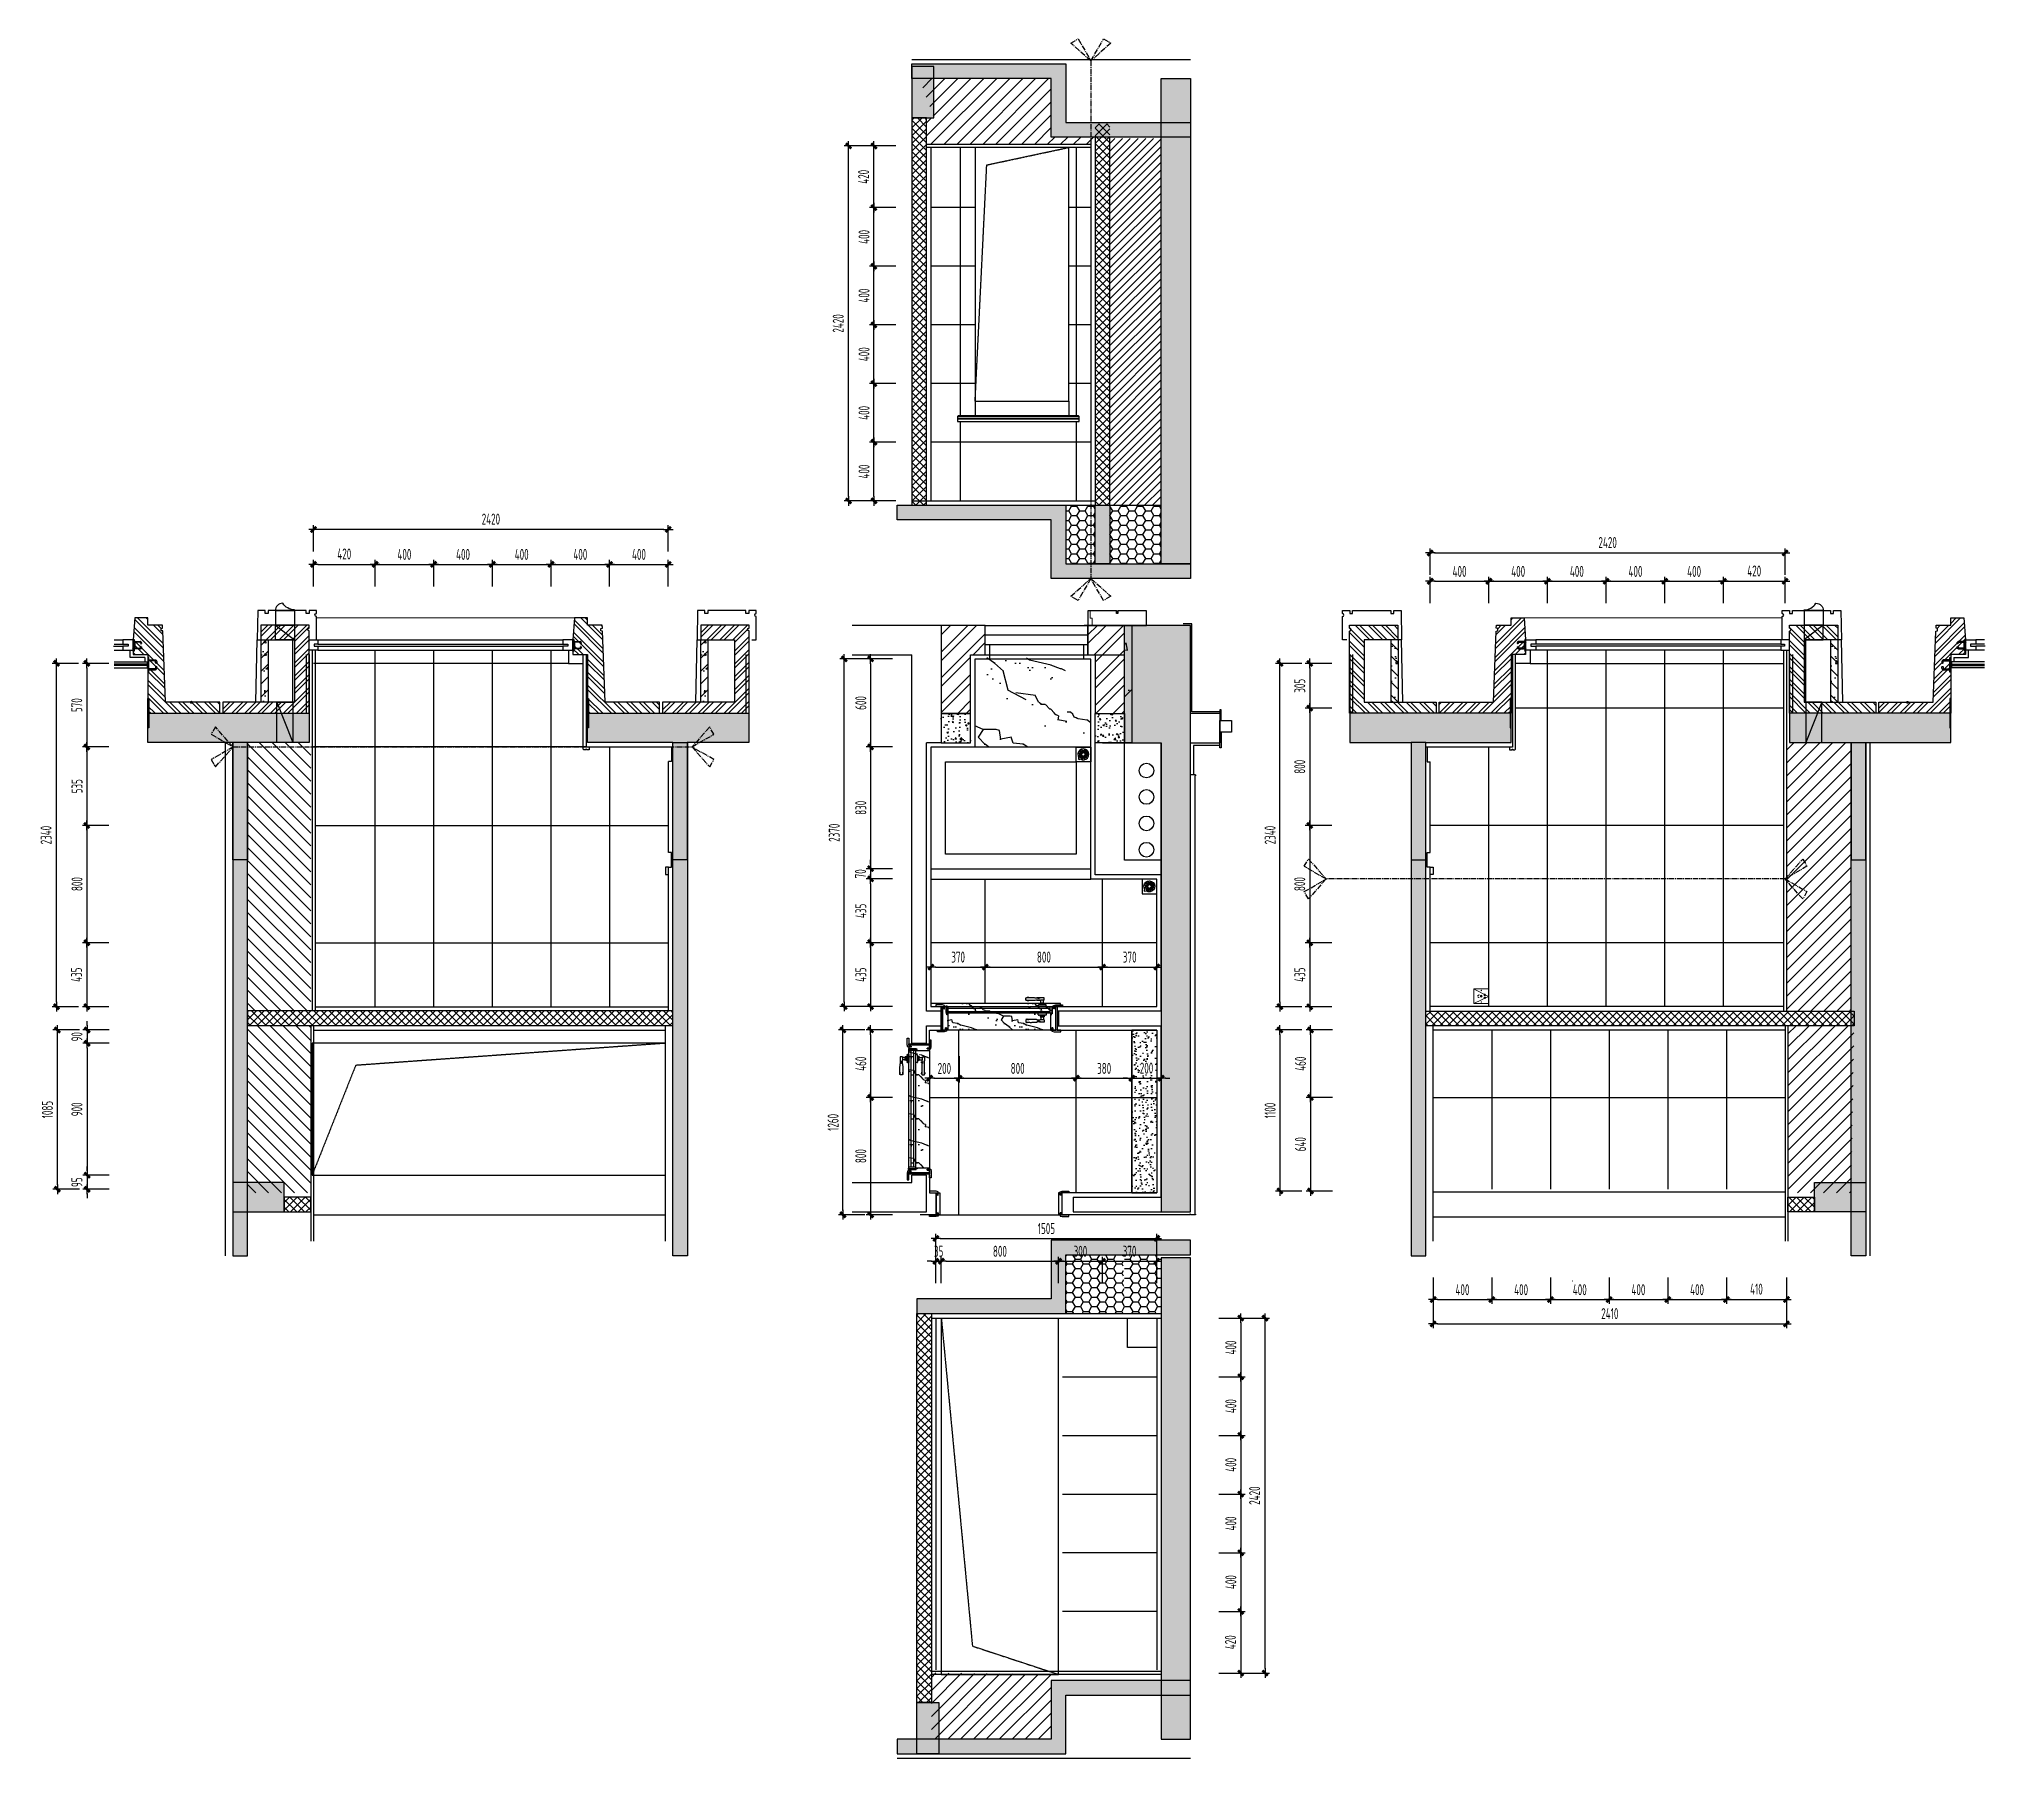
# Model space of a CAD drawing. Header units: inches. Extents: x 96003 to 270950, y -80202 to 65998.
# Drawn here: x 253384 to 266658, y 54180 to 65903 of the extents above; entities that cross this region are included whole.
import ezdxf

# ---------------------------------------------------------------- set-up
doc = ezdxf.new("R2010")
doc.units = ezdxf.units.IN
doc.header["$LTSCALE"] = 10
doc.header["$MEASUREMENT"] = 0
for name, pattern in [('$0$HIDDEN', [0.375, 0.25, -0.125]), ('ACAD_ISO03W100', [30, 12, -18]), ('CENTER2', [1.125, 0.75, -0.125, 0.125, -0.125]), ('DASH', [0.35, 0.25, -0.1])]:
    doc.linetypes.add(name, pattern=pattern)
for name, color, linetype in [('$0$LWK-建筑-立面-填充', 8, 'Continuous'), ('01', 200, 'Continuous'), ('05', 12, 'Continuous'), ('__附着_S88-LYGC-YTC-10_SEN147J2_设计区$0$PUB_HATCH', 8, 'Continuous'), ('A_SURFACE', 9, 'Continuous'), ('A_WALL', 4, 'Continuous'), ('AD-玻璃幕墙、窗', 12, 'Continuous'), ('B-DE-H', 8, 'Continuous'), ('C-顶面灯具、灯带', 22, 'Continuous'), ('DOOR', 60, 'Continuous'), ('DQ-GZ', 40, 'Continuous'), ('DQ-GZ-DASH', 40, 'DASH'), ('DQ-GZ-HATCH', 9, 'Continuous'), ('EL-03', 3, 'Continuous'), ('EL-1', 1, 'Continuous'), ('EL-136', 136, 'Continuous'), ('EL-BHATCH-250', 250, 'Continuous'), ('FC-FLOOR DRAIN【地漏】', 12, 'Continuous'), ('FC-分界线', 136, 'Continuous'), ('FC-地面造型', 136, 'Continuous'), ('FF-DOOR【门】', 60, 'Continuous'), ('FF-DOOR【门套】', 60, 'Continuous'), ('FF-FINISH【完成面】', 20, 'Continuous'), ('mat', 156, 'Continuous'), ('P-ANNO-DIMS', 250, 'Continuous'), ('SBEI', 1, 'Continuous'), ('WALL', 160, 'Continuous'), ('WINDOW', 3, 'Continuous'), ('洁具', 155, 'Continuous'), ('铝膜', 4, 'Continuous')]:
    doc.layers.add(name, color=color, linetype=linetype)
for name, color, linetype, lineweight in [('F-2', 145, 'Continuous', 0), ('J-金属幕墙', 34, 'Continuous', 13), ('L-立面看线', 8, 'Continuous', 13)]:
    doc.layers.add(name, color=color, linetype=linetype, lineweight=lineweight)
doc.styles.add('CCD_DIM', font='archs.shx', dxfattribs={"width": 0.7})
doc.dimstyles.new('1.30', dxfattribs={"dimscale": 30, "dimtxt": 2.5, "dimasz": 1, "dimexe": 1, "dimexo": 1.5, "dimgap": 1, "dimtad": 1, "dimdec": 0, "dimrnd": 5, "dimdsep": 46, "dimtxsty": 'CCD_DIM', "dimblk": 'CCD_Dimension_Tick', "dimcen": 1, "dimclrd": 44, "dimclre": 44, "dimclrt": 2, "dimadec": 0, "dimazin": 2, "dimtfac": 1, "dimtdec": 0, "dimtix": 1, "dimtmove": 2, "dimatfit": 3, "dimldrblk": 'CCD_Dimension_Tick', "dimfxl": 5, "dimfxlon": 1, "dimtolj": 1, "dimarcsym": 0})
pattern_1 = [(225, (266586.62, 54811.55), (88.3883, -88.3883), []), (225, (266527.69, 54811.55), (88.3883, -88.3883), [])]
pattern_2 = [(135, (597187.99, 170009), (44.194174, 44.194174), [])]
pattern_3 = [(45, (-64321.344, 162834.156), (-44.194174, 44.194174), [])]

msp = doc.modelspace()

# ---------------------------------------------------------------- blocks, each defined once
blk = doc.blocks.new('BVCNVBNVBMN')
at = {"layer": 'DQ-GZ-HATCH'}
h = blk.add_hatch(dxfattribs=at)
h.set_pattern_fill('ARMORED', color=256, scale=80, style=0)
h.set_pattern_definition([(50, (229917.86, 14706.4), (573.808, -50.2017), [60, -660]), (355, (229917.86, 14706.4), (-111.001, 601.7537), [48, -528]), (100.4514, (229965.7, 14702.24), (462.8075, 551.5516), [50.992, -560.9137]), (46.1842, (229917.9, 14866.4), (853.793, -132.415), [90, -990]), (96.6356, (229989, 14855.4), (747.73, 779.294), [76.488, -841.37]), (351.1842, (229917.9, 14866.4), (747.73, 779.295), [72, -792]), (21, (229997.86, 14826.4), (477.5256, -322.095), [60, -660]), (326, (229997.86, 14826.4), (194.6523, 580.12), [48, -528]), (71.4514, (230037.66, 14799.6), (672.178, 258.0244), [50.992, -560.9137]), (37.5, (229917.86, 14706.42), (9.7279, 266.3151), [0, -521.6, 0, -536, 0, -530]), (7.5, (229917.86, 14706.42), (210.4556, 315.5294), [0, -305.6, 0, -509.6, 0, -202]), (327.5, (229739.46, 14706.42), (427.05795, -18.0439), [0, -200, 0, -624, 0, -828]), (317.5, (229659.46, 14706.42), (466.549, 80.084), [0, -260, 0, -414.4, 0, -588]), (45, (229917.86, 14706.4), (-282.8427, 282.8427), [])])
h.paths.add_polyline_path([(204174, -53088), (204224, -53088), (204224, -53888), (204174, -53888)])
at = {"layer": 'P-ANNO-DIMS'}
blk.add_hatch(color=8, dxfattribs=at).paths.add_polyline_path([(204224, -53888), (204424, -53888), (204424, -57088), (204624, -57088), (204624, -53088), (204224, -53088)])
at = {"color": 6}
for points in [[(204174, -53088), (204224, -53088), (204224, -53888), (204174, -53888)], [(204224, -53888), (204424, -53888), (204424, -57088), (204624, -57088), (204624, -53088), (204224, -53088)]]:
    blk.add_lwpolyline(points, close=True, dxfattribs=at)
blk = doc.blocks.new('锁具横_现代风格')
at = {"layer": 'mat', "color": 252, "linetype": 'ACAD_ISO03W100', "ltscale": 2}
for p, q in [((-4099, 1605), (-4099, 1615)), ((-4045, 1615), (-4099, 1615)), ((-4090, 1602), (-4096, 1602)), ((-4055, 1602), (-4090, 1602)), ((-4087, 1599), (-4087, 1599)), ((-4086, 1597), (-4059, 1597)), ((-4084, 1597), (-4084, 1590)), ((-4060, 1597), (-4060, 1590)), ((-4057, 1599), (-4057, 1599)), ((-4048, 1602), (-4055, 1602)), ((-4045, 1615), (-4045, 1605)), ((-4184, 1571), (-4184, 1555)), ((-4184, 1571), (-4184, 1555)), ((-4084, 1590), (-4061, 1590)), ((-4060, 1571), (-4084, 1571)), ((-4060, 1555), (-4084, 1555)), ((-4060, 1571), (-4060, 1555))]:
    blk.add_line(p, q, dxfattribs=at)
for points in [[(-4181, 1571, -0.28759), (-4175, 1574, 0.060586), (-4164, 1573, -0.212877), (-4163, 1572)], [(-4181, 1555, 0.28759), (-4175, 1552, -0.060586), (-4164, 1553, 0.212877), (-4163, 1554)], [(-4084, 1590, -0.34884), (-4081, 1587), (-4081, 1571)], [(-4061, 1590, 0.311671), (-4064, 1587), (-4064, 1571)]]:
    blk.add_lwpolyline(points, format="xyb", dxfattribs=at)
for centre, radius, start, end in [((-4096, 1605), 3, 180, 270), ((-4090, 1599), 2.4, 0, 90), ((-4086, 1599), 1.5, 180, 270), ((-4059, 1599), 1.5, 270, 0), ((-4055, 1599), 2.4, 90, 180), ((-4048, 1605), 3, 270, 0), ((-4150, 1152), 421, 84.1517, 94.5775), ((-4150, 1974), 421, 265.4225, 275.8483), ((-4097, 1595), 26.6, 246.1775, 298.0384), ((-4099, 1651), 80.9, 263.7444, 280.1567), ((-4097, 1532), 26.6, 61.9616, 113.8225), ((-4099, 1475), 80.9, 79.8433, 96.2556), ((-4084, 1590), 0.3, 180, 270), ((-4137, 596), 976, 86.8799, 86.8872), ((-4061, 1590), 0.3, 270, 0)]:
    blk.add_arc(centre, radius, start, end, dxfattribs=at)
blk = doc.blocks.new('*U42')
at = {"layer": 'FF-DOOR【门】', "color": 8, "linetype": 'DASH', "ltscale": 0.5}
for p, q in [((-756, 50, 0), (-756, 49, 0)), ((-756, 50, 0), (-746, 50, 0)), ((-756, 48, 0), (-755, 48, 0)), ((-746, 48, 0), (-747, 48, 0)), ((-746, 50, 0), (-746, 49, 0)), ((-744, 45), (-744, 0)), ((-48, 45), (-48, 0)), ((-44, 50), (-44, 49)), ((-34, 50), (-44, 50)), ((-44, 48), (-43, 48)), ((-36, 39, 0), (-36, 0, 0)), ((-34, 48), (-35, 48)), ((-34, 50), (-34, 49)), ((-40, -3, 0), (-32, -3, 0)), ((-36, 0, 0), (-36, -7, 0))]:
    blk.add_line(p, q, dxfattribs=at)
for points in [[(-754, 45), (-604, 45)], [(-604, 0), (-754, 0), (-754, 45)], [(-48, 33), (-744, 33)], [(-744, 12), (-48, 12)], [(-604, 45), (-604, 40), (-600, 40), (-600, 45)], [(-600, 45), (-38, 45), (-38, 0), (-600, 0)]]:
    blk.add_lwpolyline(points, dxfattribs=at)
at = {"layer": 'FF-DOOR【门】', "color": 8, "linetype": 'DASH', "ltscale": 0.5, "elevation": 0}
blk.add_lwpolyline([(-752, 50), (-750, 50), (-750, 55), (-752, 55)], close=True, dxfattribs=at)
at = {"layer": 'FF-DOOR【门】', "color": 8, "linetype": 'DASH', "ltscale": 0.5}
for points in [[(-604, 40), (-600, 40), (-600, 45), (-604, 45)], [(-604, 5), (-600, 5), (-600, 0), (-604, 0)], [(-38, 50), (-40, 50), (-40, 55), (-38, 55)]]:
    blk.add_lwpolyline(points, close=True, dxfattribs=at)
at = {"layer": 'FF-DOOR【门】', "color": 8, "linetype": 'DASH', "ltscale": 0.5, "elevation": 0}
blk.add_lwpolyline([(-38, -1), (-38, 39), (-34, 39), (-34, -1)], dxfattribs=at)
at = {"layer": 'FF-DOOR【门】', "color": 8, "linetype": 'DASH', "ltscale": 0.5}
for radius in [3, 2.5]:
    blk.add_circle((-36, -3, 0), radius, dxfattribs=at)
for centre in [(-751, 49, 0), (-39, 49)]:
    blk.add_arc(centre, 3.84, 188.5071, 351.4929, dxfattribs=at)
for centre, major_axis in [((-756, 49, 0), (0.212, 0.212)), ((-746, 49, 0), (-0.212, 0.212))]:
    blk.add_ellipse(centre, major_axis=major_axis, ratio=1, start_param=2.356194, end_param=3.926991, dxfattribs=at)
at = {"layer": 'FF-DOOR【门】', "color": 8, "linetype": 'DASH', "ltscale": 0.5, "extrusion": (0, 0, -1)}
for centre, major_axis in [((-44, 49), (0.212, 0.212)), ((-34, 49), (-0.212, 0.212))]:
    blk.add_ellipse(centre, major_axis=major_axis, ratio=1, start_param=2.356194, end_param=3.926991, dxfattribs=at)
at = {"layer": 'FF-DOOR【门套】', "elevation": 0}
for points in [[(-815, 160), (-761, 160), (-761, 145), (-755, 145), (-755, 160), (-755, 168), (-770, 172), (-770, 172), (-815, 172), (-815, 160)], [(-745, 160), (-755, 160), (-755, 145), (-761, 145), (-761, 160), (-781, 160), (-781, 0), (-773, 0), (-773, 15), (-767, 15), (-767, 0), (-757, 0), (-757, 50), (-745, 50), (-745, 160)], [(-827, 0), (-773, 0), (-773, 15), (-767, 15), (-767, 0), (-767, -8), (-782, -12), (-782, -12), (-827, -12), (-827, 0)]]:
    blk.add_lwpolyline(points, dxfattribs=at)
blk.add_lwpolyline([(-781, 0), (-790, 0), (-790, 160), (-781, 160)], close=True, dxfattribs=at)
at = {"layer": 'FF-DOOR【门套】'}
for points in [[(-45, 160), (-35, 160), (-35, 145), (-29, 145), (-29, 160), (-9, 160), (-9, 0), (-17, 0), (-17, 15), (-23, 15), (-23, 0), (-33, 0), (-33, 50), (-45, 50), (-45, 160)], [(25, 160), (-29, 160), (-29, 145), (-35, 145), (-35, 160), (-35, 168), (-20, 172), (-20, 172), (25, 172), (25, 160)], [(37, 0), (-17, 0), (-17, 15), (-23, 15), (-23, 0), (-23, -8), (-8, -12), (-8, -12), (37, -12), (37, 0)]]:
    blk.add_lwpolyline(points, dxfattribs=at)
blk.add_lwpolyline([(0, 0), (-9, 0), (-9, 160), (0, 160)], close=True, dxfattribs=at)
at = {"layer": 'FF-DOOR【门】', "color": 8, "linetype": 'DASH', "ltscale": 0.5, "rotation": 180}
blk.add_blockref('锁具横_现代风格', (-4761, 1660), dxfattribs=at)
at = {"layer": 'FF-DOOR【门】', "color": 8, "linetype": 'DASH', "ltscale": 0.5, "xscale": -1}
blk.add_blockref('锁具横_现代风格', (-4761, -1615), dxfattribs=at)
blk = doc.blocks.new('*U43')
at = {"layer": 'FF-DOOR【门】', "color": 8, "linetype": 'DASH', "ltscale": 0.5}
for p, q in [((-856, 50, 0), (-856, 49, 0)), ((-856, 50, 0), (-846, 50, 0)), ((-856, 48, 0), (-855, 48, 0)), ((-846, 48, 0), (-847, 48, 0)), ((-846, 50, 0), (-846, 49, 0)), ((-844, 45), (-844, 0)), ((-48, 45), (-48, 0)), ((-44, 50), (-44, 49)), ((-34, 50), (-44, 50)), ((-44, 48), (-43, 48)), ((-36, 39, 0), (-36, 0, 0)), ((-34, 48), (-35, 48)), ((-34, 50), (-34, 49)), ((-40, -3, 0), (-32, -3, 0)), ((-36, 0, 0), (-36, -7, 0))]:
    blk.add_line(p, q, dxfattribs=at)
for points in [[(-854, 45), (-704, 45)], [(-704, 0), (-854, 0), (-854, 45)], [(-48, 33), (-844, 33)], [(-844, 12), (-48, 12)], [(-704, 45), (-704, 40), (-700, 40), (-700, 45)], [(-700, 45), (-38, 45), (-38, 0), (-700, 0)]]:
    blk.add_lwpolyline(points, dxfattribs=at)
at = {"layer": 'FF-DOOR【门】', "color": 8, "linetype": 'DASH', "ltscale": 0.5, "elevation": 0}
blk.add_lwpolyline([(-852, 50), (-850, 50), (-850, 55), (-852, 55)], close=True, dxfattribs=at)
at = {"layer": 'FF-DOOR【门】', "color": 8, "linetype": 'DASH', "ltscale": 0.5}
for points in [[(-704, 40), (-700, 40), (-700, 45), (-704, 45)], [(-704, 5), (-700, 5), (-700, 0), (-704, 0)], [(-38, 50), (-40, 50), (-40, 55), (-38, 55)]]:
    blk.add_lwpolyline(points, close=True, dxfattribs=at)
at = {"layer": 'FF-DOOR【门】', "color": 8, "linetype": 'DASH', "ltscale": 0.5, "elevation": 0}
blk.add_lwpolyline([(-38, -1), (-38, 39), (-34, 39), (-34, -1)], dxfattribs=at)
at = {"layer": 'FF-DOOR【门】', "color": 8, "linetype": 'DASH', "ltscale": 0.5}
for radius in [3, 2.5]:
    blk.add_circle((-36, -3, 0), radius, dxfattribs=at)
for centre in [(-851, 49, 0), (-39, 49)]:
    blk.add_arc(centre, 3.84, 188.5071, 351.4929, dxfattribs=at)
for centre, major_axis in [((-856, 49, 0), (0.212, 0.212)), ((-846, 49, 0), (-0.212, 0.212))]:
    blk.add_ellipse(centre, major_axis=major_axis, ratio=1, start_param=2.356194, end_param=3.926991, dxfattribs=at)
at = {"layer": 'FF-DOOR【门】', "color": 8, "linetype": 'DASH', "ltscale": 0.5, "extrusion": (0, 0, -1)}
for centre, major_axis in [((-44, 49), (0.212, 0.212)), ((-34, 49), (-0.212, 0.212))]:
    blk.add_ellipse(centre, major_axis=major_axis, ratio=1, start_param=2.356194, end_param=3.926991, dxfattribs=at)
at = {"layer": 'FF-DOOR【门套】', "elevation": 0}
for points in [[(-915, 140), (-861, 140), (-861, 125), (-855, 125), (-855, 140), (-855, 148), (-870, 152), (-870, 152), (-915, 152), (-915, 140)], [(-845, 140), (-855, 140), (-855, 125), (-861, 125), (-861, 140), (-881, 140), (-881, 0), (-873, 0), (-873, 15), (-867, 15), (-867, 0), (-857, 0), (-857, 50), (-845, 50), (-845, 140)], [(-927, 0), (-873, 0), (-873, 15), (-867, 15), (-867, 0), (-867, -8), (-882, -12), (-882, -12), (-927, -12), (-927, 0)]]:
    blk.add_lwpolyline(points, dxfattribs=at)
blk.add_lwpolyline([(-881, 0), (-890, 0), (-890, 140), (-881, 140)], close=True, dxfattribs=at)
at = {"layer": 'FF-DOOR【门套】'}
for points in [[(-45, 140), (-35, 140), (-35, 125), (-29, 125), (-29, 140), (-9, 140), (-9, 0), (-17, 0), (-17, 15), (-23, 15), (-23, 0), (-33, 0), (-33, 50), (-45, 50), (-45, 140)], [(25, 140), (-29, 140), (-29, 125), (-35, 125), (-35, 140), (-35, 148), (-20, 152), (-20, 152), (25, 152), (25, 140)], [(37, 0), (-17, 0), (-17, 15), (-23, 15), (-23, 0), (-23, -8), (-8, -12), (-8, -12), (37, -12), (37, 0)]]:
    blk.add_lwpolyline(points, dxfattribs=at)
blk.add_lwpolyline([(0, 0), (-9, 0), (-9, 140), (0, 140)], close=True, dxfattribs=at)
at = {"layer": 'FF-DOOR【门】', "color": 8, "linetype": 'DASH', "ltscale": 0.5, "rotation": 180}
blk.add_blockref('锁具横_现代风格', (-4861, 1660), dxfattribs=at)
at = {"layer": 'FF-DOOR【门】', "color": 8, "linetype": 'DASH', "ltscale": 0.5, "xscale": -1}
blk.add_blockref('锁具横_现代风格', (-4861, -1615), dxfattribs=at)
blk = doc.blocks.new('*U22')
at = {"color": 0}
blk.add_lwpolyline([(-71, -71), (0, -141), (71, -71), (0, 0)], close=True, dxfattribs=at)
at = {"color": 8}
for points in [[(6, -108), (6, -111, -1), (-6, -111), (-6, -108, -12.419481)], [(-27, -74, -0.988066), (-27, -67), (-12, -69, -0.836042), (-12, -72)], [(-22, -54, 0.988066), (-26, -60), (-11, -66, 0.836042), (-10, -63)], [(-22, -87, -0.988066), (-26, -81), (-11, -75, -0.836042), (-10, -78)], [(-17, -49, -0.988066), (-11, -45), (-5, -59, -0.836042), (-7, -61)], [(-17, -93, 0.988066), (-11, -96), (-5, -82, 0.836042), (-8, -81)], [(4, -43, 0.988066), (-4, -43), (-2, -58, 0.836042), (2, -58)], [(-4, -98, 0.988066), (4, -98), (2, -83, 0.836042), (-2, -83)], [(17, -49, 0.988066), (11, -45), (5, -59, 0.836042), (8, -61)], [(17, -93, -0.988066), (11, -96), (5, -82, -0.836042), (7, -81)], [(22, -54, -0.988066), (26, -60), (11, -66, -0.836042), (10, -63)], [(22, -87, 0.988066), (26, -81), (11, -75, 0.836042), (10, -78)], [(27, -67, -0.988066), (27, -74), (12, -72, -0.836042), (12, -69)]]:
    blk.add_lwpolyline(points, format="xyb", close=True, dxfattribs=at)
blk = doc.blocks.new('A$C3A426A7C')
at = {"layer": 'DQ-GZ-HATCH'}
blk.add_hatch(color=8, dxfattribs=at).paths.add_polyline_path([(6150, 24300), (6200, 24300), (6200, 23500), (6150, 23500)])
at = {"layer": 'DQ-GZ-DASH', "linetype": 'ByBlock'}
blk.add_lwpolyline([(6150, 24300), (6200, 24300), (6200, 23500), (6150, 23500)], close=True, dxfattribs=at)
blk = doc.blocks.new('rree')
at = {"layer": 'FF-DOOR【门套】', "elevation": 0}
for points in [[(127373, -49306), (127427, -49306), (127427, -49321), (127433, -49321), (127433, -49306), (127433, -49298), (127418, -49294), (127418, -49294), (127373, -49294), (127373, -49306)], [(127443, -49456), (127433, -49456), (127433, -49441), (127427, -49441), (127427, -49456), (127419, -49456), (127419, -49306), (127427, -49306), (127427, -49321), (127433, -49321), (127433, -49306), (127443, -49306), (127443, -49356), (127443, -49356), (127443, -49456)], [(127373, -49456), (127427, -49456), (127427, -49441), (127433, -49441), (127433, -49456), (127433, -49464), (127418, -49468), (127418, -49468), (127373, -49468), (127373, -49456)]]:
    blk.add_lwpolyline(points, dxfattribs=at)
blk = doc.blocks.new('ERFF')
h = blk.add_hatch()
h.set_pattern_fill('混凝土', color=9, scale=15, angle=180, style=0)
h.set_pattern_definition([(230, (542694.91, 191823.91), (-107.589027, 9.41282), [11.25, -123.75]), (175, (542694.91, 191823.91), (20.8127, -112.82882), [9, -99]), (280.4514, (542685.94, 191824.7), (-86.776407, -103.41593), [9.56103, -105.171317]), (226.1842, (542694.9, 191793.91), (-160.08616, 24.82785), [16.875, -185.625]), (276.6356, (542681.57, 191795.98), (-140.199406, -146.11768), [14.34154, -157.75695]), (171.1842, (542694.9, 191793.91), (-140.19929, -146.11779), [13.5, -148.5]), (201, (542679.91, 191801.41), (-89.536058, 60.392834), [11.25, -123.75]), (146, (542679.91, 191801.41), (-36.4973, -108.772507), [9, -99]), (251.4514, (542672.44, 191806.44), (-126.033394, -48.379575), [9.56103, -105.171317]), (217.5, (542694.906, 191823.91), (-1.8239783, -49.934078), [0, -97.8, 0, -100.5, 0, -99.375]), (187.5, (542694.906, 191823.91), (-39.460431, -59.161757), [0, -57.3, 0, -95.55, 0, -37.875]), (147.5, (542728.356, 191823.91), (-80.0733654, 3.383231), [0, -37.5, 0, -117, 0, -155.25]), (137.5, (542743.356, 191823.91), (-87.477925, -15.015747), [0, -48.75, 0, -77.7, 0, -110.25])])
h.paths.add_polyline_path([(260737, 54012), (260937, 54012), (260937, 54212), (260737, 54212)])
h = blk.add_hatch()
h.set_pattern_fill('混凝土', color=9, scale=15, angle=180, style=0)
h.set_pattern_definition([(230, (542694.92, 191823.91), (-107.589027, 9.41282), [11.25, -123.75]), (175, (542694.92, 191823.91), (20.8127, -112.82882), [9, -99]), (280.4514, (542685.95, 191824.7), (-86.776407, -103.41593), [9.56103, -105.171317]), (226.1842, (542694.92, 191793.91), (-160.08616, 24.82785), [16.875, -185.625]), (276.6356, (542681.58, 191795.98), (-140.199406, -146.11768), [14.34154, -157.75695]), (171.1842, (542694.92, 191793.91), (-140.19929, -146.11779), [13.5, -148.5]), (201, (542679.92, 191801.41), (-89.536058, 60.392834), [11.25, -123.75]), (146, (542679.92, 191801.41), (-36.4973, -108.772507), [9, -99]), (251.4514, (542672.45, 191806.45), (-126.033394, -48.379575), [9.56103, -105.171317]), (217.5, (542694.916, 191823.913), (-1.8239783, -49.934078), [0, -97.8, 0, -100.5, 0, -99.375]), (187.5, (542694.916, 191823.913), (-39.460431, -59.161757), [0, -57.3, 0, -95.55, 0, -37.875]), (147.5, (542728.366, 191823.913), (-80.0733654, 3.383231), [0, -37.5, 0, -117, 0, -155.25]), (137.5, (542743.366, 191823.91), (-87.477925, -15.015747), [0, -48.75, 0, -77.7, 0, -110.25])])
h.paths.add_polyline_path([(260737, 54012), (260937, 54012), (260937, 54212), (260737, 54212)])
h = blk.add_hatch()
h.set_pattern_fill('混凝土', color=9, scale=15, angle=180, style=0)
h.set_pattern_definition([(230, (542644.91, 191823.91), (-107.589027, 9.41282), [11.25, -123.75]), (175, (542644.91, 191823.91), (20.8127, -112.82882), [9, -99]), (280.4514, (542635.94, 191824.7), (-86.776407, -103.41593), [9.56103, -105.171317]), (226.1842, (542644.9, 191793.91), (-160.08616, 24.82785), [16.875, -185.625]), (276.6356, (542631.57, 191795.98), (-140.199406, -146.11768), [14.34154, -157.75695]), (171.1842, (542644.9, 191793.91), (-140.19929, -146.11779), [13.5, -148.5]), (201, (542629.91, 191801.41), (-89.536058, 60.392834), [11.25, -123.75]), (146, (542629.91, 191801.41), (-36.4973, -108.772507), [9, -99]), (251.4514, (542622.44, 191806.44), (-126.033394, -48.379575), [9.56103, -105.171317]), (217.5, (542644.906, 191823.91), (-1.8239783, -49.934078), [0, -97.8, 0, -100.5, 0, -99.375]), (187.5, (542644.906, 191823.91), (-39.460431, -59.161757), [0, -57.3, 0, -95.55, 0, -37.875]), (147.5, (542678.356, 191823.91), (-80.0733654, 3.383231), [0, -37.5, 0, -117, 0, -155.25]), (137.5, (542693.356, 191823.91), (-87.477925, -15.015747), [0, -48.75, 0, -77.7, 0, -110.25])])
h.paths.add_polyline_path([(261987, 54012), (261787, 54012), (261787, 54212), (261987, 54212)])
h = blk.add_hatch()
h.set_pattern_fill('混凝土', color=9, scale=15, angle=180, style=0)
h.set_pattern_definition([(230, (542644.92, 191823.91), (-107.589027, 9.41282), [11.25, -123.75]), (175, (542644.92, 191823.91), (20.8127, -112.82882), [9, -99]), (280.4514, (542635.95, 191824.7), (-86.776407, -103.41593), [9.56103, -105.171317]), (226.1842, (542644.92, 191793.91), (-160.08616, 24.82785), [16.875, -185.625]), (276.6356, (542631.58, 191795.98), (-140.199406, -146.11768), [14.34154, -157.75695]), (171.1842, (542644.92, 191793.91), (-140.19929, -146.11779), [13.5, -148.5]), (201, (542629.92, 191801.41), (-89.536058, 60.392834), [11.25, -123.75]), (146, (542629.92, 191801.41), (-36.4973, -108.772507), [9, -99]), (251.4514, (542622.45, 191806.45), (-126.033394, -48.379575), [9.56103, -105.171317]), (217.5, (542644.916, 191823.913), (-1.8239783, -49.934078), [0, -97.8, 0, -100.5, 0, -99.375]), (187.5, (542644.916, 191823.913), (-39.460431, -59.161757), [0, -57.3, 0, -95.55, 0, -37.875]), (147.5, (542678.366, 191823.913), (-80.0733654, 3.383231), [0, -37.5, 0, -117, 0, -155.25]), (137.5, (542693.366, 191823.91), (-87.477925, -15.015747), [0, -48.75, 0, -77.7, 0, -110.25])])
h.paths.add_polyline_path([(261987, 54012), (261787, 54012), (261787, 54212), (261987, 54212)])
at = {"layer": '__附着_S88-LYGC-YTC-10_SEN147J2_设计区$0$PUB_HATCH'}
h = blk.add_hatch(dxfattribs=at)
h.set_pattern_fill('金属', color=256, scale=50, angle=180, style=0)
h.set_pattern_definition(pattern_1)
h.paths.add_polyline_path([(260987, 53612), (260937, 53612), (260937, 54012), (260737, 54012), (260737, 53412), (260987, 53412)])
h = blk.add_hatch(dxfattribs=at)
h.set_pattern_fill('金属', color=256, scale=50, angle=180, style=0)
h.set_pattern_definition(pattern_1)
h.paths.add_polyline_path([(261687, 53612), (261687, 53412), (261987, 53412), (261987, 54012), (261787, 54012), (261787, 53612)])
at = {"layer": 'FC-地面造型', "linetype": 'ByBlock'}
h = blk.add_hatch(dxfattribs=at)
h.set_pattern_fill('大理石', color=250, scale=100, angle=270, double=1)
h.set_pattern_definition([(311.98721, (387678.16, 60897.79), (450.00001, -599.99999), [9.6097, -2008.4338]), (338.19859, (387663.16, 61040.65), (900, -300), [34.6189, -2388.7052]), (330.945396, (387646.02, 61047.793), (450.000013, -299.99998), [14.708, -3073.9809]), (360, (387658.88, 61040.65), (-7e-14, -300), [4.2857, -445.7143]), (341.56505, (387669.59, 60900.65), (450, -6e-07), [9.0351, -939.6482]), (81.469234, (387669.59, 60900.65), (3e-06, 299.999999), [14.4455, -3019.1166]), (349.215702, (387641.733, 60920.65), (1800.000001, -300.000001), [30.5394, -3176.0943]), (332.132996, (387778.876, 61146.364), (2250.0000088, -1199.9999854), [70.2946, -14691.5649]), (270, (387844.85, 61142.04), (450, -8e-14), [0, -300]), (334.983107, (387926.733, 60947.793), (1349.999999, -600.0000015), [47.2941, -4918.5894]), (351.43911, (387748.876, 60832.079), (4049.99997446, -599.999999), [67.177, -14040.0018]), (352.874984, (387789.59, 60997.793), (2250.0000023, -299.999982), [34.5525, -7221.4794]), (346.75948, (387695.305, 61027.793), (1349.999999, -300.000003), [74.8468, -7784.0652]), (270, (387695.52, 61074.56), (450, -8e-14), [0, -300]), (270, (387690.7, 61069.74), (450, -8e-14), [0, -300]), (270, (387714.8, 61036), (450, -8e-14), [0, -300]), (270, (387767.8, 61045.64), (450, -8e-14), [0, -300]), (329.036243, (387768.162, 61010.65), (450.000013, -299.999976), [24.9898, -5222.8668]), (270, (387788.76, 60997.8), (450, -8e-14), [0, -300]), (270, (387772.6, 61036), (450, -8e-14), [0, -300]), (270, (387801.5, 61021.54), (450, -8e-14), [0, -300]), (270, (387758.15, 61036), (450, -8e-14), [0, -300]), (320.19443, (387727.45, 60862.08), (450, -300), [11.1575, -2331.9174]), (360, (387714.6, 60862.08), (-7e-14, -300), [12.8571, -437.1428]), (313.66778, (387699.59, 60877.793), (899.999998, -900.000001), [21.7242, -4540.3476]), (360, (387695.3, 60877.8), (-7e-14, -300), [4.2857, -445.7143]), (309.80557, (387684.59, 60890.65), (450.000018, -599.999986), [16.7362, -3497.8761]), (270, (387714.8, 60934.77), (450, -8e-14), [0, -300]), (270, (387728.4, 60861.4), (450, -8e-14), [0, -300]), (270, (387728.4, 60861.4), (450, -8e-14), [0, -300]), (299.357753, (387736.02, 60854.936), (450.000003, -899.999998), [26.2251, -2727.4089]), (270, (387758.15, 60862.47), (450, -8e-14), [0, -300]), (56.309932, (387926.733, 60947.793), (449.999992, 600.000004), [30.9047, -3214.0914]), (278.130102, (387866.733, 60980.65), (449.9999973, -2999.999979), [30.3046, -6333.6564]), (317.862405, (387858.162, 61047.793), (1349.9999987, -1200.0000005), [40.4566, -8455.4247]), (284.620874, (387841.019, 61113.507), (450.0000188, -1799.999995), [67.9135, -7063.005]), (270, (387868.94, 61089), (450, -8e-14), [0, -300]), (288.43495, (387823.876, 60993.507), (449.999999, -1200), [13.5526, -2832.4972]), (286.699244, (387828.16, 60980.65), (2.5e-05, -299.999994), [7.4574, -1558.5886]), (11.093723, (387830.305, 60973.507), (3149.9999705, 600.0000052), [37.1222, -7758.5496]), (270, (387849.67, 61011.9), (450, -8e-14), [0, -300]), (270, (387867.58, 60980.8), (450, -8e-14), [0, -300]), (270, (387815.95, 61021.54), (450, -8e-14), [0, -300]), (270, (387912.3, 61060.1), (450, -8e-14), [0, -300]), (270, (387893.03, 61074.56), (450, -8e-14), [0, -300]), (314.144903, (387920.305, 60997.793), (900, -900.0000015), [33.8439, -7073.3706]), (324.582945, (387888.162, 61020.65), (449.9999982, -300.0000008), [39.4413, -8243.2212]), (270, (387920.6, 60997.4), (450, -8e-14), [0, -300]), (270, (387897.84, 61040.8), (450, -8e-14), [0, -300]), (270, (387920.6, 60997.4), (450, -8e-14), [0, -300]), (270, (387887.46, 61020.6), (450, -8e-14), [0, -300]), (345.068583, (387871.02, 60950.65), (1350, -300), [11.0887, -2317.5375]), (360, (387881.73, 60947.8), (-7e-14, -300), [45, -405]), (320.19443, (388070.305, 60894.936), (450, -300), [11.1575, -2331.9174]), (270, (387974.9, 60978.15), (450, -8e-14), [0, -300]), (270, (387970.1, 60968.5), (450, -8e-14), [0, -300]), (270, (387979.73, 61007.08), (450, -8e-14), [0, -300]), (270, (388032.7, 60958.87), (450, -8e-14), [0, -300]), (323.130102, (388006.02, 60927.793), (450, -300.0000004), [21.4286, -4478.5713]), (360, (387969.6, 60927.8), (-7e-14, -300), [36.4286, -413.5714]), (270, (387970.3, 60927.75), (450, -8e-14), [0, -300]), (293.19859, (388066.02, 60904.936), (450, -900), [10.8797, -2273.8522]), (336.03751, (388059.59, 60907.79), (900, -300), [7.0349, -1470.2938]), (336.03751, (388053.16, 60910.65), (900, -300), [7.0349, -1470.2938]), (351.869898, (388023.162, 60914.936), (2250.0000002, -300.0000013), [30.3046, -6333.6564]), (360, (388078.88, 60887.8), (-7e-14, -300), [10.7143, -439.2857]), (270, (388093.88, 60920.75), (450, -8e-14), [0, -300])])
h.paths.add_polyline_path([(262067, 56311), (262157, 56311), (262157, 56299), (262207, 56299), (262207, 57122), (262157, 57122), (262157, 57110), (262067, 57110)])
h.paths.add_polyline_path([(262118, 56379, -0.071715), (262117, 56402, 0.228762)], flags=16)
h.paths.add_polyline_path([(262103, 56402, -0.230229), (262102, 56379), (262102, 56379, 0.069922), (262103, 56401, -0.034004), (262101, 56458, -0.341871), (262100, 56460, 0.048543), (262099, 56468, -0.501808), (262105, 56476), (262102, 56479, 0.04552)], flags=16)
h.paths.add_polyline_path([(262119, 56458, 0.012074), (262118, 56479), (262115, 56476, -0.501808), (262121, 56468, 0.048543), (262120, 56460, -0.341871)], flags=16)
h.paths.add_polyline_path([(262146, 56352, 1.585732), (262149, 56336), (262149, 56349), (262149, 56350, 0.331824)], flags=16)
h.paths.add_polyline_path([(262137, 56356, 0.311671), (262134, 56359, 7.675446), (262137, 56355, -0.414214), (262137, 56355)], flags=16)
h.paths.add_polyline_path([(262149, 56355), (262146, 56355, 1), (262146, 56352), (262149, 56352)], flags=16)
h.paths.add_polyline_path([(262146, 56382, 0.575867), (262144, 56380, 0.136097), (262154, 56389, 0.561421)], flags=0)
h.paths.add_polyline_path([(262162, 56394), (262146, 56387, -0.402187), (262136, 56380, -0.459259), (262134, 56375), (262118, 56375, 0.001292), (262118, 56380), (262118, 56375), (262134, 56375, 1.861303), (262144, 56383, 1.84496), (262146, 56387)], flags=16)
h = blk.add_hatch(dxfattribs=at)
h.set_pattern_fill('大理石', color=250, scale=100, angle=270, double=1)
h.set_pattern_definition([(311.98721, (387787.91, 61010.865), (450.00001, -599.99999), [9.6097, -2008.4338]), (338.19859, (387772.91, 61153.72), (900, -300), [34.6189, -2388.7052]), (330.945396, (387755.765, 61160.865), (450.000013, -299.99998), [14.708, -3073.9809]), (360, (387768.62, 61153.72), (-7e-14, -300), [4.2857, -445.7143]), (341.56505, (387779.34, 61013.72), (450, -6e-07), [9.0351, -939.6482]), (81.469234, (387779.336, 61013.72), (3e-06, 299.999999), [14.4455, -3019.1166]), (349.215702, (387751.48, 61033.722), (1800.000001, -300.000001), [30.5394, -3176.0943]), (332.132996, (387888.622, 61259.436), (2250.0000088, -1199.9999854), [70.2946, -14691.5649]), (270, (387954.6, 61255.1), (450, -8e-14), [0, -300]), (334.983107, (388036.48, 61060.865), (1349.999999, -600.0000015), [47.2941, -4918.5894]), (351.43911, (387858.622, 60945.151), (4049.99997446, -599.999999), [67.177, -14040.0018]), (352.874984, (387899.336, 61110.865), (2250.0000023, -299.999982), [34.5525, -7221.4794]), (346.75948, (387805.05, 61140.865), (1349.999999, -300.000003), [74.8468, -7784.0652]), (270, (387805.27, 61187.63), (450, -8e-14), [0, -300]), (270, (387800.45, 61182.8), (450, -8e-14), [0, -300]), (270, (387824.54, 61149.07), (450, -8e-14), [0, -300]), (270, (387877.53, 61158.7), (450, -8e-14), [0, -300]), (329.036243, (387877.908, 61123.722), (450.000013, -299.999976), [24.9898, -5222.8668]), (270, (387898.5, 61110.9), (450, -8e-14), [0, -300]), (270, (387882.34, 61149.07), (450, -8e-14), [0, -300]), (270, (387911.25, 61134.6), (450, -8e-14), [0, -300]), (270, (387867.9, 61149.07), (450, -8e-14), [0, -300]), (320.19443, (387837.194, 60975.15), (450, -300), [11.1575, -2331.9174]), (360, (387824.34, 60975.15), (-7e-14, -300), [12.8571, -437.1428]), (313.66778, (387809.336, 60990.865), (899.999998, -900.000001), [21.7242, -4540.3476]), (360, (387805.05, 60990.86), (-7e-14, -300), [4.2857, -445.7143]), (309.80557, (387794.336, 61003.722), (450.000018, -599.999986), [16.7362, -3497.8761]), (270, (387824.54, 61047.84), (450, -8e-14), [0, -300]), (270, (387838.13, 60974.5), (450, -8e-14), [0, -300]), (270, (387838.13, 60974.5), (450, -8e-14), [0, -300]), (299.357753, (387845.765, 60968.01), (450.000003, -899.999998), [26.2251, -2727.4089]), (270, (387867.9, 60975.54), (450, -8e-14), [0, -300]), (56.309932, (388036.48, 61060.865), (449.999992, 600.000004), [30.9047, -3214.0914]), (278.130102, (387976.48, 61093.722), (449.9999973, -2999.999979), [30.3046, -6333.6564]), (317.862405, (387967.908, 61160.865), (1349.9999987, -1200.0000005), [40.4566, -8455.4247]), (284.620874, (387950.765, 61226.58), (450.0000188, -1799.999995), [67.9135, -7063.005]), (270, (387978.7, 61202.1), (450, -8e-14), [0, -300]), (288.43495, (387933.62, 61106.58), (449.999999, -1200), [13.5526, -2832.4972]), (286.699244, (387937.91, 61093.72), (2.5e-05, -299.999994), [7.4574, -1558.5886]), (11.093723, (387940.05, 61086.58), (3149.9999705, 600.0000052), [37.1222, -7758.5496]), (270, (387959.4, 61124.97), (450, -8e-14), [0, -300]), (270, (387977.32, 61093.9), (450, -8e-14), [0, -300]), (270, (387925.7, 61134.6), (450, -8e-14), [0, -300]), (270, (388022.04, 61173.17), (450, -8e-14), [0, -300]), (270, (388002.77, 61187.63), (450, -8e-14), [0, -300]), (314.144903, (388030.05, 61110.865), (900, -900.0000015), [33.8439, -7073.3706]), (324.582945, (387997.908, 61133.722), (449.9999982, -300.0000008), [39.4413, -8243.2212]), (270, (388030.35, 61110.46), (450, -8e-14), [0, -300]), (270, (388007.6, 61153.9), (450, -8e-14), [0, -300]), (270, (388030.35, 61110.46), (450, -8e-14), [0, -300]), (270, (387997.2, 61133.68), (450, -8e-14), [0, -300]), (345.068583, (387980.765, 61063.72), (1350, -300), [11.0887, -2317.5375]), (360, (387991.48, 61060.86), (-7e-14, -300), [45, -405]), (320.19443, (388180.05, 61008.01), (450, -300), [11.1575, -2331.9174]), (270, (388084.66, 61091.23), (450, -8e-14), [0, -300]), (270, (388079.84, 61081.6), (450, -8e-14), [0, -300]), (270, (388089.5, 61120.15), (450, -8e-14), [0, -300]), (270, (388142.47, 61071.94), (450, -8e-14), [0, -300]), (323.130102, (388115.765, 61040.865), (450, -300.0000004), [21.4286, -4478.5713]), (360, (388079.34, 61040.86), (-7e-14, -300), [36.4286, -413.5714]), (270, (388080.06, 61040.8), (450, -8e-14), [0, -300]), (293.19859, (388175.765, 61018.01), (450, -900), [10.8797, -2273.8522]), (336.03751, (388169.34, 61020.865), (900, -300), [7.0349, -1470.2938]), (336.03751, (388162.91, 61023.72), (900, -300), [7.0349, -1470.2938]), (351.869898, (388132.908, 61028.008), (2250.0000002, -300.0000013), [30.3046, -6333.6564]), (360, (388188.62, 61000.86), (-7e-14, -300), [10.7143, -439.2857]), (270, (388203.6, 61033.8), (450, -8e-14), [0, -300])])
h.paths.add_polyline_path([(261242, 56172), (261352, 56075), (261242, 56062), (261216, 55990), (262057, 55990), (262057, 56012), (261954, 56012), (261942, 56172)])
edge = h.paths.add_edge_path(flags=16)
edge.add_arc((261434, 56033), 80.9, 443.7444, 460.1522, ccw=False)
edge.add_arc((261432, 56090), 26.6, 426.1775, 477.7191)
edge = h.paths.add_edge_path(flags=16)
edge.add_arc((261432, 56153), 26.6, 241.9616, 293.8225, ccw=False)
edge.add_line((261419, 56129), (261419, 56129))
edge.add_arc((261434, 56209), 80.9, 259.5735, 275.5724)
edge.add_arc((261486, 55710), 421, 448.1895, 455.9797, ccw=False)
edge.add_arc((261500, 56130), 1.7, 431.0835, 506.5798, ccw=False)
edge.add_arc((261500, 56173), 42.1, 270.53, 281.6465)
edge.add_arc((261511, 56126), 6.22, 360, 466.5915, ccw=False)
edge.add_line((261517, 56126), (261519, 56129))
edge.add_arc((261486, 55710), 421, 445.423, 455.8483)
edge = h.paths.add_edge_path(flags=16)
edge.add_arc((261486, 56533), 421, 271.8105, 274.5775)
edge.add_line((261519, 56113), (261517, 56116))
edge.add_arc((261511, 56116), 6.22, 253.4085, 360, ccw=False)
edge.add_arc((261500, 56069), 42.1, 438.3535, 449.47)
edge.add_arc((261500, 56113), 1.7, 213.4202, 288.9165, ccw=False)
edge = h.paths.add_edge_path(flags=16)
edge.add_arc((261384, 56087), 8.71, 343.25, 574.304)
edge.add_line((261377, 56083), (261390, 56083))
edge.add_line((261390, 56083), (261391, 56083))
edge.add_arc((261390, 56085), 2.4, 286.5716, 360)
edge = h.paths.add_edge_path(flags=16)
edge.add_arc((261396, 56098), 3.43, 275.5927, 344.8356)
edge.add_arc((261392, 56103), 8.99, 322.5404, 652.8484)
edge.add_arc((261396, 56094), 0.3, 90, 180, ccw=False)
edge.add_line((261396, 56095), (261396, 56095))
edge = h.paths.add_edge_path(flags=16)
edge.add_line((261395, 56083), (261395, 56086))
edge.add_arc((261394, 56086), 1.5, 360, 540)
edge.add_line((261392, 56086), (261392, 56083))
edge.add_line((261392, 56083), (261395, 56083))
edge = h.paths.add_edge_path(flags=0)
edge.add_arc((261421, 56086), 1.5, 330.2551, 450)
edge.add_arc((261443, 56098), 24.7, 205.8466, 236.8473)
edge.add_arc((261424, 56079), 6.26, 345.433, 462.6761)
edge = h.paths.add_edge_path(flags=16)
edge.add_arc((261419, 56098), 3.43, 195.1644, 293.8338, ccw=False)
edge.add_line((261416, 56097), (261416, 56113))
edge.add_arc((261473, 57088), 976, 266.6657, 266.9617)
edge.add_line((261421, 56113), (261416, 56113))
edge.add_line((261416, 56113), (261416, 56097))
edge.add_arc((261417, 56089), 7.65, 455.7286, 702.7395)
edge.add_arc((261425, 56085), 2.4, 473.8338, 720)
edge.add_line((261427, 56085), (261434, 56070))
edge.add_line((261434, 56070), (261427, 56085))
edge.add_arc((261429, 56093), 8.62, 170.6147, 258.2521, ccw=False)
h = blk.add_hatch(dxfattribs=at)
h.set_pattern_fill('大理石', color=250, scale=200, angle=270, double=1)
h.set_pattern_definition([(311.98721, (388579.7, 50307.87), (900.00002, -1199.99998), [19.2195, -4016.8677]), (338.19859, (388549.7, 50593.58), (1800, -600), [69.238, -4777.4105]), (330.945396, (388515.414, 50607.865), (900.000026, -599.99996), [29.416, -6147.962]), (360, (388541.1, 50593.6), (-1e-13, -600), [8.5714, -891.4285]), (341.56505, (388562.56, 50313.58), (900, -1e-06), [18.07, -1879.2964]), (81.469234, (388562.56, 50313.58), (6e-06, 600), [28.891, -6038.233]), (349.2157, (388506.84, 50353.58), (3600, -600.000003), [61.0787, -6352.1886]), (332.132996, (388781.129, 50805.008), (4500.0000176, -2399.9999708), [140.589, -29383.1298]), (270, (388913.1, 50796.4), (900, -2e-13), [0, -600]), (334.983107, (389076.843, 50407.865), (2699.999998, -1200.000003), [94.5883, -9837.1788]), (351.43911, (388721.129, 50176.437), (8099.999949, -1199.999998), [134.354, -28080.0036]), (352.874984, (388802.557, 50507.865), (4500.000005, -599.999964), [69.105, -14442.9588]), (346.75948, (388613.986, 50567.865), (2699.999998, -600.000006), [149.6936, -15568.1304]), (270, (388614.4, 50661.4), (900, -2e-13), [0, -600]), (270, (388604.8, 50651.8), (900, -2e-13), [0, -600]), (270, (388653, 50584.3), (900, -2e-13), [0, -600]), (270, (388758.9, 50603.6), (900, -2e-13), [0, -600]), (329.036243, (388759.7, 50533.58), (900.000026, -599.999952), [49.9796, -10445.7336]), (270, (388800.9, 50507.9), (900, -2e-13), [0, -600]), (270, (388768.6, 50584.3), (900, -2e-13), [0, -600]), (270, (388826.4, 50555.35), (900, -2e-13), [0, -600]), (270, (388739.7, 50584.3), (900, -2e-13), [0, -600]), (320.19443, (388678.27, 50236.44), (900, -600), [22.315, -4663.835]), (360, (388652.56, 50236.44), (-1e-13, -600), [25.7143, -874.2857]), (313.66778, (388622.56, 50267.865), (1799.999996, -1800), [43.4483, -9080.6952]), (360, (388614, 50267.87), (-1e-13, -600), [8.5714, -891.4285]), (309.80557, (388592.56, 50293.58), (900.000035, -1199.99997), [33.4725, -6995.752]), (270, (388653, 50381.8), (900, -2e-13), [0, -600]), (270, (388680.15, 50235.1), (900, -2e-13), [0, -600]), (270, (388680.15, 50235.1), (900, -2e-13), [0, -600]), (299.35775, (388695.41, 50222.15), (900.000005, -1800), [52.45, -5454.8177]), (270, (388739.7, 50237.2), (900, -2e-13), [0, -600]), (56.30993, (389076.84, 50407.865), (899.999984, 1200.00001), [61.8094, -6428.183]), (278.130102, (388956.843, 50473.58), (899.999995, -5999.999958), [60.609, -12667.3128]), (317.862405, (388939.7, 50607.865), (2699.9999975, -2400.000001), [80.913, -16910.8494]), (284.620874, (388905.414, 50739.294), (900.000038, -3599.99999), [135.827, -14126.01]), (270, (388961.3, 50690.3), (900, -2e-13), [0, -600]), (288.43495, (388871.13, 50499.29), (900, -2400), [27.1052, -5664.9945]), (286.69924, (388879.7, 50473.58), (5e-05, -599.99999), [14.9147, -3117.177]), (11.093723, (388883.986, 50459.294), (6299.999941, 1200.0000105), [74.2445, -15517.0992]), (270, (388922.7, 50536.1), (900, -2e-13), [0, -600]), (270, (388958.5, 50473.9), (900, -2e-13), [0, -600]), (270, (388855.3, 50555.35), (900, -2e-13), [0, -600]), (270, (389048, 50632.5), (900, -2e-13), [0, -600]), (270, (389009.4, 50661.4), (900, -2e-13), [0, -600]), (314.144903, (389063.986, 50507.865), (1800, -1800.000003), [67.6878, -14146.7412]), (324.582945, (388999.7, 50553.58), (899.9999965, -600.000002), [78.8825, -16486.4424]), (270, (389064.6, 50507.1), (900, -2e-13), [0, -600]), (270, (389019.1, 50593.9), (900, -2e-13), [0, -600]), (270, (389064.6, 50507.1), (900, -2e-13), [0, -600]), (270, (388998.3, 50553.5), (900, -2e-13), [0, -600]), (345.06858, (388965.41, 50413.58), (2700, -600), [22.1774, -4635.075]), (360, (388986.84, 50407.87), (-1e-13, -600), [90, -810]), (320.19443, (389363.99, 50302.15), (900, -600), [22.315, -4663.835]), (270, (389173.2, 50468.6), (900, -2e-13), [0, -600]), (270, (389163.6, 50449.3), (900, -2e-13), [0, -600]), (270, (389182.8, 50526.4), (900, -2e-13), [0, -600]), (270, (389288.8, 50430), (900, -2e-13), [0, -600]), (323.1301, (389235.414, 50367.865), (900, -600), [42.857, -8957.1426]), (360, (389162.56, 50367.87), (-1e-13, -600), [72.857, -827.143]), (270, (389164, 50367.8), (900, -2e-13), [0, -600]), (293.19859, (389355.41, 50322.15), (900, -1800), [21.7594, -4547.7045]), (336.03751, (389342.56, 50327.87), (1800, -600), [14.07, -2940.5875]), (336.03751, (389329.7, 50333.58), (1800, -600), [14.07, -2940.5875]), (351.869898, (389269.7, 50342.15), (4500, -600.000003), [60.609, -12667.3128]), (360, (389381.1, 50287.87), (-1e-13, -600), [21.4286, -878.5714]), (270, (389411.1, 50353.8), (900, -2e-13), [0, -600])])
h.paths.add_polyline_path([(261757, 53642), (261757, 54006), (261757, 54082), (261757, 54242), (260967, 54242), (260967, 53642), (261698, 53632)])
at = {"layer": 'A_SURFACE', "elevation": 0}
blk.add_lwpolyline([(260782, 53312), (260782, 53332), (260792, 53332), (260792, 53312), (260987, 53312), (260987, 53412), (260587, 53412), (260587, 53312)], close=True, dxfattribs=at)
at = {"layer": 'AD-玻璃幕墙、窗', "extrusion": (0, 0, -1)}
for p, q in [((261687, 53612, 0), (260987, 53612, 0)), ((260987, 53612, 0), (260987, 53412, 0)), ((260987, 53545, 0), (261687, 53545, 0)), ((261687, 53612, 0), (261687, 53412, 0)), ((260987, 53478, 0), (261687, 53478, 0)), ((261687, 53412, 0), (260987, 53412, 0))]:
    blk.add_line(p, q, dxfattribs=at)
at = {"layer": 'DOOR', "elevation": 0}
blk.add_lwpolyline([(260087, 54061), (260007, 54061), (260007, 54141), (260087, 54141)], close=True, dxfattribs=at)
at = {"layer": 'DQ-GZ', "elevation": 0}
for points in [[(260937, 54012), (260737, 54012), (260737, 54212), (260937, 54212)], [(260937, 54012), (260737, 54012), (260737, 54212), (260937, 54212)], [(261787, 54012), (261987, 54012), (261987, 54212), (261787, 54212)], [(261787, 54012), (261987, 54012), (261987, 54212), (261787, 54212)]]:
    blk.add_lwpolyline(points, close=True, dxfattribs=at)
at = {"layer": 'FC-分界线', "ltscale": 300}
for p, q in [((262057, 55142, 0), (260967, 55142, 0)), ((262057, 55072, 0), (260967, 55072, 0))]:
    blk.add_line(p, q, dxfattribs=at)
at = {"layer": 'FC-分界线', "linetype": 'ByBlock', "elevation": 0}
blk.add_lwpolyline([(261957, 54342), (261067, 54342), (261067, 54972), (261957, 54972)], close=True, dxfattribs=at)
at = {"layer": 'FC-地面造型', "linetype": 'ByBlock'}
for p, q in [((262067, 57432, 0), (261126, 57432, 0)), ((261866, 57432, 0), (261866, 56172, 0)), ((261066, 57277, 0), (261066, 56172, 0)), ((262067, 56310, 0), (262067, 57115, 0)), ((262207, 57122, 0), (262207, 56298, 0)), ((262067, 56632, 0), (260517, 56632, 0)), ((261242, 56172, 0), (261942, 56172, 0))]:
    blk.add_line(p, q, dxfattribs=at)
at = {"layer": 'FC-地面造型', "color": 136, "linetype": 'ByBlock'}
for p, q in [((260887, 56012), (260887, 55142)), ((261687, 55990), (261687, 55142)), ((260517, 55577, 0), (262057, 55577, 0))]:
    blk.add_line(p, q, dxfattribs=at)
at = {"layer": 'FC-地面造型', "linetype": 'ByBlock', "elevation": 0}
blk.add_lwpolyline([(261183, 56012), (261173, 56012), (261173, 56000), (261173, 55990), (262057, 55990), (262057, 56012)], dxfattribs=at)
at = {"layer": 'FF-DOOR【门套】', "elevation": 0}
for points in [[(260077, 54247), (260087, 54247), (260087, 54141), (260077, 54141)], [(260077, 53987), (260087, 53987), (260087, 54061), (260077, 54061)]]:
    blk.add_lwpolyline(points, close=True, dxfattribs=at)
at = {"layer": 'FF-FINISH【完成面】', "linetype": 'ByBlock'}
for p, q in [((260252, 57427, 0), (260252, 57432, 0)), ((260252, 57432, 0), (260287, 57432, 0)), ((260252, 57427, 0), (260257, 57427, 0)), ((260257, 57432, 0), (260287, 57432, 0)), ((260257, 54437, 0), (260257, 57427, 0)), ((260257, 54437, 0), (260257, 57427, 0)), ((260292, 57432, 0), (261163, 57432, 0)), ((260252, 54437, 0), (260257, 54437, 0)), ((260252, 54432, 0), (260252, 54437, 0)), ((260252, 54432, 0), (260287, 54432, 0)), ((260267, 54232, 0), (260267, 54432, 0)), ((260087, 54232, 0), (260257, 54232, 0)), ((260087, 54232, 0), (260267, 54232, 0)), ((260967, 54242, 0), (261757, 54242, 0))]:
    blk.add_line(p, q, dxfattribs=at)
at = {"layer": 'FF-FINISH【完成面】'}
for p, q in [((262067, 56172, 0), (261987, 56172, 0)), ((262067, 56265, 0), (262067, 56172, 0)), ((261017, 53545, 0), (261017, 53642, 0)), ((261657, 53545, 0), (261657, 53642, 0))]:
    blk.add_line(p, q, dxfattribs=at)
at = {"layer": 'FF-FINISH【完成面】', "linetype": 'ByBlock', "elevation": 0}
for points in [[(260257, 57432), (260287, 57432), (260287, 57427), (260292, 57427), (260292, 57432)], [(260292, 57432), (261117, 57432)], [(262067, 57162), (262067, 57282), (262021, 57282), (262021, 57432), (262131, 57432)], [(262207, 57192), (262207, 57155)]]:
    blk.add_lwpolyline(points, dxfattribs=at)
at = {"layer": 'FF-FINISH【完成面】', "elevation": 0}
for points in [[(261197, 56172), (260517, 56172), (260517, 57282), (261163, 57282)], [(261197, 56012), (260517, 56012), (260517, 55142)], [(261757, 53642), (261757, 54242), (262057, 54242), (262057, 56012), (261987, 56012)], [(260517, 55142), (260967, 55142), (260967, 54242), (260967, 54242), (260967, 53642), (261757, 53642)], [(260087, 54002), (260277, 54002), (260277, 53402), (260337, 53402)]]:
    blk.add_lwpolyline(points, dxfattribs=at)
at = {"layer": 'J-金属幕墙', "elevation": 0}
for points in [[(260957, 53412), (260987, 53412), (260987, 53312), (260972, 53312), (260972, 53362), (260957, 53362)], [(260790, 53312), (260790, 53330), (260784, 53330), (260784, 53312), (260782, 53312), (260782, 53332), (260792, 53332), (260792, 53312), (260790, 53312)]]:
    blk.add_lwpolyline(points, close=True, dxfattribs=at)
at = {"layer": 'WALL'}
for p, q in [((261087, 57412, 0), (260387, 57412, 0)), ((261087, 57312, 0), (261087, 57412, 0)), ((262003, 57407, 0), (262003, 57407, 0)), ((262594, 57412, 0), (262087, 57412, 0)), ((262087, 57412, 0), (262087, 57162, 0)), ((261087, 57312, 0), (260487, 57312, 0)), ((260487, 57312, 0), (260487, 56142, 0)), ((262087, 57162, 0), (262187, 57162, 0)), ((262594, 57212, 0), (262187, 57212, 0)), ((262187, 57212, 0), (262187, 57162, 0)), ((262187, 56262, 0), (262087, 56262, 0)), ((262087, 56262, 0), (262087, 56142, 0)), ((262187, 56262, 0), (262187, 53612, 0)), ((261197, 56142, 0), (260487, 56142, 0)), ((260487, 56042, 0), (261197, 56042, 0)), ((260487, 56042, 0), (260487, 54212, 0)), ((261187, 56042, 0), (261187, 56142, 0)), ((262087, 56142, 0), (261987, 56142, 0)), ((261987, 56142, 0), (261987, 56042, 0)), ((261987, 56042, 0), (262087, 56042, 0)), ((262087, 56042, 0), (262087, 54212, 0)), ((260487, 55112, 0), (260937, 55112, 0)), ((260937, 55112, 0), (260937, 54212, 0)), ((260487, 54312, 0), (260487, 55012, 0)), ((260487, 55012, 0), (260737, 55012, 0)), ((260737, 55012, 0), (260737, 54212, 0)), ((260287, 54212, 0), (260087, 54212, 0)), ((260887, 54212, 0), (260537, 54212, 0)), ((261987, 54212, 0), (262087, 54212, 0)), ((260087, 54012, 0), (260287, 54012, 0)), ((260287, 54012, 0), (260287, 53412, 0)), ((260937, 54012, 0), (260737, 54012, 0)), ((260737, 54012, 0), (260737, 53412, 0)), ((260937, 53612, 0), (260937, 54012, 0)), ((260937, 53612, 0), (260937, 54012, 0)), ((261787, 54012, 0), (261787, 53612, 0)), ((261987, 54012, 0), (261787, 54012, 0)), ((261787, 54012, 0), (261787, 53612, 0)), ((261987, 53412, 0), (261987, 54012, 0)), ((261012, 53612, 0), (260737, 53612, 0)), ((260987, 53612, 0), (260937, 53612, 0)), ((260987, 53412, 0), (260987, 53612, 0)), ((260987, 53412, 0), (260987, 53612, 0)), ((261687, 53612, 0), (261687, 53412, 0)), ((261687, 53612, 0), (261687, 53412, 0)), ((261787, 53612, 0), (261687, 53612, 0)), ((261787, 53612, 0), (261712, 53612, 0)), ((262187, 53612, 0), (262187, 53612, 0)), ((262594, 53612, 0), (262187, 53612, 0)), ((260287, 53412, 0), (261012, 53412, 0)), ((260737, 53412, 0), (260987, 53412, 0)), ((261687, 53412, 0), (261987, 53412, 0)), ((261712, 53412, 0), (262087, 53412, 0)), ((262087, 53412, 0), (262594, 53412, 0))]:
    blk.add_line(p, q, dxfattribs=at)
at = {"layer": 'WALL', "linetype": 'ByBlock'}
blk.add_line((260087, 54012, 0), (260087, 54212, 0), dxfattribs=at)
at = {"layer": '洁具'}
for centre in [(260587, 54942, 0), (260587, 54762, 0), (260587, 54582, 0), (260587, 54402, 0)]:
    blk.add_circle(centre, 50, dxfattribs=at)
at = {"color": 1, "rotation": 180}
blk.add_blockref('BVCNVBNVBMN', (464910, 324, 0), dxfattribs=at)
for name, p, rotation in [('*U43', (262207, 57155, 0), 90), ('A$C3A426A7C', (266887, 77712, 0), 180)]:
    blk.add_blockref(name, p, dxfattribs=dict(rotation=rotation))
blk.add_blockref('*U42', (261987, 56012, 0))
at = {"layer": 'FC-FLOOR DRAIN【地漏】', "extrusion": (3.36343e-14, -1.60915e-09, 1), "rotation": 135.0011973095735}
blk.add_blockref('*U22', (260517, 55142, 0), dxfattribs=at)
at = {"layer": 'FC-FLOOR DRAIN【地漏】', "extrusion": (-1.60915e-09, 3.36343e-14, 1), "xscale": -0.9999999999999999, "rotation": 134.9988026904265}
blk.add_blockref('*U22', (260967, 54242, 0), dxfattribs=at)
at = {"layer": 'FF-DOOR【门套】', "linetype": 'ByBlock', "xscale": -1, "rotation": 180}
blk.add_blockref('rree', (133743, 7976, 0), dxfattribs=at)
at = {"layer": 'FF-DOOR【门套】', "linetype": 'ByBlock', "rotation": 180}
blk.add_blockref('rree', (389440, 7976, 0), dxfattribs=at)
blk = doc.blocks.new('*U249')
h = blk.add_hatch()
h.set_pattern_fill('ANSI37', color=250, scale=300, angle=-90)
h.set_pattern_definition([(315, (219842.67, 70519.302), (26.516504, 26.516504), []), (45, (219842.67, 70519.302), (-26.516504, 26.516504), [])])
h.paths.add_polyline_path([(144521, -74585), (144521, -74685), (144701, -74685), (144701, -74585)])
at = {"color": 5, "elevation": 0}
blk.add_lwpolyline([(144521, -74585), (144521, -74685), (144701, -74685), (144701, -74585)], close=True, dxfattribs=at)
blk = doc.blocks.new('A$C7C994854')
at = {"color": 0}
blk.add_lwpolyline([(0, 100), (95, 100, -0.414214), (98, 98), (98, 2, -0.414214), (95, 0), (0, 0, -0.414214), (-2, 2), (-2, 98, -0.414214)], format="xyb", close=True, dxfattribs=at)
for points in [[(43, 26), (44, 27), (40, 35), (38, 34)], [(47, 46), (49, 46), (49, 54), (47, 54)], [(51, 27), (52, 26), (57, 34), (55, 35)]]:
    blk.add_lwpolyline(points, close=True, dxfattribs=at)
for points in [[(40, 71), (40, 70), (42, 70), (42, 79), (40, 79), (40, 77)], [(55, 71), (55, 70), (53, 70), (53, 79), (55, 79), (55, 77)]]:
    blk.add_lwpolyline(points, dxfattribs=at)
for centre, radius in [((8, 50), 1.54), ((48, 50), 6), ((87, 50), 1.54)]:
    blk.add_circle(centre, radius, dxfattribs=at)
for centre, start, end in [((37, 74), 40.2111, 319.7889), ((58, 74), 220.2111, 139.7889)]:
    blk.add_arc(centre, 4, start, end, dxfattribs=at)
blk = doc.blocks.new('*U64')
at = {"xscale": -1}
blk.add_blockref('A$C7C994854', (40, -30), dxfattribs=at)
blk = doc.blocks.new('*U99')
at = {"layer": 'EL-1', "linetype": 'CENTER2', "ltscale": 5}
blk.add_lwpolyline([(-45, 2497), (-187, 2623), (-135, 2653), (-45, 2497), (45, 2653), (97, 2623), (-45, 2497), (-45, -764), (97, -889), (45, -919), (-45, -764), (-135, -919), (-187, -889), (-45, -764)], dxfattribs=at)
blk = doc.blocks.new('$0$jfgDFGDFHFuhgaerren32cht15f15dsfdsfsd121墙身-栏板-接头')
at = {"layer": '$0$LWK-建筑-立面-填充'}
h = blk.add_hatch(dxfattribs=at)
h.set_pattern_fill('ANSI32', color=8, scale=10, style=0)
h.set_pattern_definition([(45, (-118960.0216, 1725.9335), (-2.65165043, 2.65165043), []), (45, (-118958.254, 1725.9335), (-2.65165043, 2.65165043), [])])
h.paths.add_polyline_path([(42, 0), (-38, 0), (-38, -6), (42, -6)])
for points in [[(-16, 0), (-19, 0), (-20, 0, 0.414214), (-16, 4)], [(19, 0), (22, 0), (23, 0, -0.414214), (19, 4)]]:
    blk.add_hatch(color=4).paths.add_polyline_path(points)
at = {"color": 3}
for p, q in [((-38, 0), (42, 0)), ((-38, -6), (-38, 0)), ((42, 0), (42, -6)), ((42, -6), (-38, -6))]:
    blk.add_line(p, q, dxfattribs=at)
at = {"color": 1}
for p, q in [((-15, 0), (-15, 4)), ((-14, 0), (-14, 4)), ((-13, 0), (-13, 4)), ((-12, 0), (-12, 4)), ((-11, 0), (-11, 4)), ((-10, 0), (-10, 4)), ((-9, 0), (-9, 4)), ((-8, 0), (-8, 4)), ((-7, 0), (-7, 4)), ((-6, 0), (-6, 4)), ((-5, 0), (-5, 4)), ((-4, 0), (-4, 4)), ((-3, 0), (-3, 4)), ((-2, 0), (-2, 4)), ((-1, 0), (-1, 4)), ((0, 0), (0, 4)), ((1, 0), (1, 4)), ((2, 0), (2, 4)), ((3, 0), (3, 4)), ((4, 0), (4, 4)), ((5, 0), (5, 4)), ((6, 0), (6, 4)), ((7, 0), (7, 4)), ((8, 0), (8, 4)), ((9, 0), (9, 4)), ((10, 0), (10, 4)), ((11, 0), (11, 4)), ((12, 0), (12, 4)), ((13, 0), (13, 4)), ((14, 0), (14, 4)), ((15, 0), (15, 4)), ((16, 0), (16, 4)), ((17, 0), (17, 4)), ((18, 0), (18, 4)), ((19, 0), (19, 4)), ((-20, -10), (-20, -6)), ((-19, -10), (-19, -6)), ((-18, -10), (-18, -6)), ((-17, -10), (-17, -6)), ((-16, -10), (-16, -6)), ((-15, -10), (-15, -6)), ((-14, -10), (-14, -6)), ((-13, -10), (-13, -6)), ((-12, -10), (-12, -6)), ((-11, -10), (-11, -6)), ((-10, -10), (-10, -6)), ((-9, -10), (-9, -6)), ((-8, -10), (-8, -6)), ((-7, -10), (-7, -6)), ((-6, -10), (-6, -6)), ((-5, -10), (-5, -6)), ((-4, -10), (-4, -6)), ((-3, -10), (-3, -6)), ((-2, -10), (-2, -6)), ((-1, -10), (-1, -6)), ((0, -10), (0, -6)), ((1, -10), (1, -6)), ((2, -10), (2, -6)), ((3, -10), (3, -6)), ((4, -10), (4, -6)), ((5, -10), (5, -6)), ((6, -10), (6, -6)), ((7, -10), (7, -6)), ((8, -10), (8, -6)), ((9, -10), (9, -6)), ((10, -10), (10, -6)), ((11, -10), (11, -6)), ((12, -10), (12, -6)), ((13, -10), (13, -6)), ((14, -10), (14, -6)), ((15, -10), (15, -6)), ((16, -10), (16, -6)), ((17, -10), (17, -6)), ((18, -10), (18, -6)), ((19, -10), (19, -6)), ((20, -10), (20, -6)), ((21, -10), (21, -6)), ((22, -10), (22, -6)), ((23, -10), (23, -6)), ((24, -10), (24, -6))]:
    blk.add_line(p, q, dxfattribs=at)
at = {"color": 1, "linetype": '$0$HIDDEN', "ltscale": 0.25}
blk.add_lwpolyline([(21, -6, -0.414214), (27, -12), (27, -50, -0.414214), (21, -56), (14, -56, -1), (14, -51), (21, -51, 0.414214), (22, -50), (22, -12, 0.414214), (21, -11), (-17, -11, 0.414214), (-18, -12), (-18, -50, 0.414214), (-17, -51), (-10, -51, -1), (-10, -56), (-17, -56, -0.414214), (-23, -50), (-23, -12, -0.414214), (-17, -6)], format="xyb", dxfattribs=at)
at = {"color": 4}
for centre, start, end in [((-20, 4), 270, 0), ((23, 4), 180, 270)]:
    blk.add_arc(centre, 3.6, start, end, dxfattribs=at)
at = {"color": 1}
for centre, start, end in [((-28, -5), 321.358, 352.6077), ((31, -5), 187.3923, 218.642)]:
    blk.add_arc(centre, 6.57, start, end, dxfattribs=at)
blk = doc.blocks.new('A$C29FB2657')
blk.add_lwpolyline([(50, 0), (-50, 0), (-50, -6), (50, -6), (50, 0)])
for points in [[(-35, -6), (-35, -48, 0.414214), (-22, -61), (-14, -61, 1), (-14, -53), (-22, -53, -0.414214), (-27, -48), (-27, -6)], [(35, -6), (35, -48, -0.414214), (22, -61), (14, -61, -1), (14, -53), (22, -53, 0.414214), (27, -48), (27, -6)]]:
    blk.add_lwpolyline(points, format="xyb")
blk = doc.blocks.new('14')
at = {"layer": 'B-DE-H'}
h = blk.add_hatch(dxfattribs=at)
h.set_pattern_fill('金属,_O', color=256, scale=25)
h.set_pattern_definition([(45, (0, 0), (-44.194174, 44.194174), []), (45, (29.46, 0), (-44.194174, 44.194174), [])])
h.paths.add_polyline_path([(536771, -195953), (536771, -195463), (536846, -195463), (536846, -196053), (536246, -196053), (536246, -195723), (536346, -195723), (536346, -195953)])
at = {"layer": '铝膜'}
blk.add_lwpolyline([(536771, -195953), (536771, -195463), (536846, -195463), (536846, -196053), (536286, -196053, 1), (536266, -196053), (536246, -196053), (536246, -195723), (536346, -195723), (536346, -195953), (536771, -195953)], format="xyb", dxfattribs=at)
blk = doc.blocks.new('142')
at = {"layer": 'B-DE-H'}
h = blk.add_hatch(dxfattribs=at)
h.set_pattern_fill('金属,_O', color=256, scale=25)
h.set_pattern_definition([(135, (350669.75, 97199.625), (44.194174, 44.194174), []), (135, (350640.29, 97199.625), (44.194174, 44.194174), [])])
edge = h.paths.add_edge_path()
edge.add_line((513235, -192054), (513233, -192043))
edge.add_line((513233, -192043), (513218, -192043))
edge.add_line((513218, -192043), (513215, -192053))
edge.add_line((513215, -192053), (513195, -192053))
edge.add_line((513195, -192053), (513195, -191953))
edge.add_line((513195, -191953), (513145, -191953))
edge.add_line((513145, -191953), (513145, -191863))
edge.add_line((513145, -191863), (513295, -191853))
edge.add_line((513295, -191853), (513395, -191853))
edge.add_line((513395, -191853), (513395, -191953))
edge.add_line((513395, -191953), (513795, -191953))
edge.add_line((513795, -191953), (513795, -192443))
edge.add_line((513795, -192443), (513720, -192443))
edge.add_line((513720, -192443), (513720, -192073))
edge.add_line((513720, -192073), (513235, -192054))
at = {"layer": 'A_WALL', "elevation": 0}
blk.add_lwpolyline([(513235, -192054), (513233, -192043), (513218, -192043), (513215, -192053), (513195, -192053), (513195, -191953), (513145, -191953), (513145, -191863), (513295, -191853), (513395, -191853), (513395, -191953), (513795, -191953), (513795, -191953), (513795, -192443), (513720, -192443), (513720, -192073), (513235, -192054)], dxfattribs=at)
blk.add_lwpolyline([(513895, -191953), (513695, -191953), (513695, -191959), (513895, -191959)], close=True, dxfattribs=at)
blk = doc.blocks.new('ewee43')
h = blk.add_hatch(color=250)
h.dxf.hatch_style = 1
h.paths.add_polyline_path([(222825, 51766), (222825, 50666), (223025, 50666), (223025, 51086), (223825, 51086), (223825, 51186), (223025, 51186), (223025, 51766)])
h = blk.add_hatch(color=250)
h.dxf.hatch_style = 1
h.paths.add_polyline_path([(222825, 48766), (222825, 47666), (223025, 47666), (223025, 48086), (223825, 48086), (223825, 48186), (223025, 48186), (223025, 48766)])
at = {"layer": '01'}
h = blk.add_hatch(dxfattribs=at)
h.set_pattern_fill('钢筋混凝土', color=256, scale=25, style=0)
h.set_pattern_definition([(45, (-277622.5, 243690.71), (-44.194174, 44.194174), []), (50, (-277622.5, 243690.7), (179.315046, -15.688034), [18.75, -206.25]), (355, (-277622.5, 243690.7), (-34.687833, 188.048033), [15, -165]), (100.4514, (-277607.56, 243689.4), (144.627345, 172.359886), [15.93505, -175.28553]), (46.1842, (-277622.5, 243740.7), (266.81026, -41.37975), [28.125, -309.375]), (96.6356, (-277600.27, 243737.26), (233.66568, 243.52947), [23.90257, -262.92825]), (351.1842, (-277622.5, 243740.7), (233.66549, 243.52965), [22.5, -247.5]), (21, (-277597.5, 243728.2), (149.226763, -100.654723), [18.75, -206.25]), (326, (-277597.5, 243728.2), (60.82883, 181.28751), [15, -165]), (71.4514, (-277585.06, 243719.82), (210.055657, 80.632624), [15.93505, -175.28553]), (37.5, (-277622.5, 243690.71), (3.039964, 83.2234635), [0, -163, 0, -167.5, 0, -165.625]), (7.5, (-277622.5, 243690.71), (65.767384, 98.602928), [0, -95.5, 0, -159.25, 0, -63.125]), (327.5, (-277678.25, 243690.71), (133.455609, -5.638718), [0, -62.5, 0, -195, 0, -258.75]), (317.5, (-277703.25, 243690.71), (145.796542, 25.026246), [0, -81.25, 0, -129.5, 0, -183.75])])
h.paths.add_polyline_path([(222325, 50996), (222325, 50946), (222750, 50946), (222750, 50996)])
h = blk.add_hatch(dxfattribs=at)
h.set_pattern_fill('钢筋混凝土', color=256, scale=25, style=0)
h.set_pattern_definition([(45, (-277622.5, 240690.71), (-44.194174, 44.194174), []), (50, (-277622.5, 240690.7), (179.315046, -15.688034), [18.75, -206.25]), (355, (-277622.5, 240690.7), (-34.687833, 188.048033), [15, -165]), (100.4514, (-277607.56, 240689.4), (144.627345, 172.359886), [15.93505, -175.28553]), (46.1842, (-277622.5, 240740.7), (266.81026, -41.37975), [28.125, -309.375]), (96.6356, (-277600.27, 240737.26), (233.66568, 243.52947), [23.90257, -262.92825]), (351.1842, (-277622.5, 240740.7), (233.66549, 243.52965), [22.5, -247.5]), (21, (-277597.5, 240728.2), (149.226763, -100.654723), [18.75, -206.25]), (326, (-277597.5, 240728.2), (60.82883, 181.28751), [15, -165]), (71.4514, (-277585.06, 240719.82), (210.055657, 80.632624), [15.93505, -175.28553]), (37.5, (-277622.5, 240690.71), (3.039964, 83.2234635), [0, -163, 0, -167.5, 0, -165.625]), (7.5, (-277622.5, 240690.71), (65.767384, 98.602928), [0, -95.5, 0, -159.25, 0, -63.125]), (327.5, (-277678.25, 240690.71), (133.455609, -5.638718), [0, -62.5, 0, -195, 0, -258.75]), (317.5, (-277703.25, 240690.71), (145.796542, 25.026246), [0, -81.25, 0, -129.5, 0, -183.75])])
h.paths.add_polyline_path([(222325, 47996), (222325, 47946), (222750, 47946), (222750, 47996)])
at = {"layer": 'B-DE-H'}
h = blk.add_hatch(dxfattribs=at)
h.set_pattern_fill('金属,_O', color=256, scale=25)
h.set_pattern_definition([(135, (59699.013, 337917.83), (44.194174, 44.194174), []), (135, (59669.55, 337917.83), (44.194174, 44.194174), [])])
edge = h.paths.add_edge_path()
edge.add_line((222265, 48664), (222262, 48676))
edge.add_line((222262, 48676), (222247, 48676))
edge.add_line((222247, 48676), (222245, 48665))
edge.add_line((222245, 48665), (222225, 48666))
edge.add_line((222225, 48666), (222225, 48766))
edge.add_line((222225, 48766), (222175, 48766))
edge.add_line((222175, 48766), (222175, 48856))
edge.add_line((222175, 48856), (222325, 48866))
edge.add_line((222325, 48866), (222425, 48866))
edge.add_line((222425, 48866), (222425, 48766))
edge.add_line((222425, 48766), (222825, 48766))
edge.add_line((222825, 48766), (222825, 48276))
edge.add_line((222825, 48276), (222750, 48276))
edge.add_line((222750, 48276), (222750, 48646))
edge.add_line((222750, 48646), (222265, 48664))
at = {"layer": '01'}
for p, q in [((222325, 51995, 0), (222325, 51936, 0)), ((222353, 51995, 0), (222353, 51936, 0)), ((222367, 52000, 0), (222367, 51936, 0)), ((222395, 51995, 0), (222395, 51936, 0)), ((222475, 51995, 0), (222475, 51766, 0)), ((222490, 51771, 0), (222490, 51995, 0)), ((222500, 51771, 0), (222500, 51995, 0)), ((222515, 51995, 0), (222515, 51766, 0)), ((222445, 51786, 0), (222475, 51786, 0)), ((222475, 51771, 0), (222515, 51771, 0)), ((222825, 51766), (222825, 50666)), ((223025, 51766), (222825, 51766)), ((223025, 51186), (223025, 51766)), ((223825, 51186), (223025, 51186)), ((223825, 51086), (223825, 51186)), ((223025, 50666), (223025, 51086)), ((223025, 51086), (223825, 51086)), ((222225, 50896, 0), (222325, 50766, 0)), ((222750, 50886), (223025, 50776, 0)), ((222825, 50666), (223025, 50666)), ((222825, 48766), (222825, 47666)), ((223025, 48766), (222825, 48766)), ((223025, 48186), (223025, 48766)), ((223825, 48186), (223025, 48186)), ((223025, 47666), (223025, 48086)), ((223025, 48086), (223825, 48086)), ((223825, 48086), (223825, 48186)), ((222825, 47666), (223025, 47666))]:
    blk.add_line(p, q, dxfattribs=at)
at = {"layer": '01', "elevation": 0}
for points in [[(222325, 51936), (222353, 51936), (222353, 51901), (222367, 51901), (222367, 51936), (222395, 51936), (222395, 51866), (222325, 51866)], [(222325, 51936), (222353, 51936), (222353, 51901), (222367, 51901), (222367, 51936), (222395, 51936), (222395, 51866), (222325, 51866)], [(222325, 50896), (222225, 50896), (222225, 50766), (222325, 50766)]]:
    blk.add_lwpolyline(points, close=True, dxfattribs=at)
for points in [[(222445, 51786), (222445, 51886), (222395, 51886)], [(222750, 51029), (222325, 51020)], [(222325, 50996), (222750, 50996)], [(222125, 50896), (222225, 50896)], [(222325, 50946), (222750, 50946)], [(222125, 50766), (222225, 50766)], [(222750, 50776), (222325, 50776)], [(222425, 50686), (222825, 50686)], [(222425, 50666), (222825, 50666)], [(222750, 48029), (222325, 48020)], [(222325, 47996), (222750, 47996)], [(222325, 47946), (222750, 47946)], [(222425, 47686), (222825, 47686)], [(222425, 47666), (222825, 47666)]]:
    blk.add_lwpolyline(points, dxfattribs=at)
at = {"layer": '01', "const_width": 10}
blk.add_lwpolyline([(222755, 51470, 1), (222745, 51470, 1)], format="xyb", close=True, dxfattribs=at)
blk.add_lwpolyline([(222755, 51470, 1), (222745, 51470, 1)], format="xyb", close=True, dxfattribs=at)
blk.add_lwpolyline([(222755, 51470, 1), (222745, 51470, 1)], format="xyb", close=True, dxfattribs=at)
at = {"layer": '01', "elevation": 0}
for points in [[(222325, 50646), (222325, 50616), (222165, 50616, 1), (222145, 50616), (222125, 50616), (222125, 50666), (222145, 50666), (222145, 50686), (222125, 50686), (222125, 50946), (222145, 50946), (222145, 50966), (222125, 50966), (222125, 51016), (222325, 51020), (222325, 50996)], [(222120, 50766, 0.237906), (222075, 50846, -0.414214), (222125, 50896), (222125, 50896), (222125, 50766), (222120, 50766)], [(222325, 47646), (222325, 47616), (222165, 47616, 1), (222145, 47616), (222125, 47616), (222125, 47666), (222145, 47666), (222145, 47686), (222125, 47686), (222125, 47946), (222145, 47946), (222145, 47966), (222125, 47966), (222125, 48016), (222325, 48020), (222325, 47996)]]:
    blk.add_lwpolyline(points, format="xyb", dxfattribs=at)
at = {"layer": '01'}
blk.add_lwpolyline([(223025, 50886), (222750, 50886), (222750, 50776), (223025, 50776)], close=True, dxfattribs=at)
at = {"layer": 'A_WALL', "elevation": 0}
blk.add_lwpolyline([(222265, 48664), (222262, 48676), (222247, 48676), (222245, 48665), (222225, 48666), (222225, 48766), (222175, 48766), (222175, 48856), (222325, 48866), (222425, 48866), (222425, 48766), (222825, 48766), (222825, 48766), (222825, 48276), (222750, 48276), (222750, 48646), (222265, 48664)], dxfattribs=at)
blk.add_lwpolyline([(222925, 48766), (222725, 48766), (222725, 48760), (222925, 48760)], close=True, dxfattribs=at)
at = {"layer": 'L-立面看线'}
blk.add_line((222175, 48856, 0), (222175, 50616, 0), dxfattribs=at)
at = {"layer": 'WINDOW', "color": 136}
for p, q in [((222325, 50607, 0), (222325, 48936, 0)), ((222353, 50607, 0), (222353, 48936, 0)), ((222367, 50607, 0), (222367, 48936, 0)), ((222395, 50607, 0), (222395, 48936, 0)), ((222325, 48995, 0), (222325, 48936, 0)), ((222353, 48995, 0), (222353, 48936, 0)), ((222367, 49000, 0), (222367, 48936, 0)), ((222395, 48995, 0), (222395, 48936, 0))]:
    blk.add_line(p, q, dxfattribs=at)
at = {"layer": 'WINDOW', "color": 136, "elevation": 0}
for points in [[(222325, 50607), (222353, 50607), (222353, 50631), (222367, 50631), (222367, 50607), (222395, 50607), (222395, 50666), (222325, 50666)], [(222325, 48936), (222353, 48936), (222353, 48901), (222367, 48901), (222367, 48936), (222395, 48936), (222395, 48866), (222325, 48866)], [(222325, 48936), (222353, 48936), (222353, 48901), (222367, 48901), (222367, 48936), (222395, 48936), (222395, 48866), (222325, 48866)]]:
    blk.add_lwpolyline(points, close=True, dxfattribs=at)
at = {"color": 250}
blk.add_blockref('14', (-314022, 246718, 0), dxfattribs=at)
at = {"layer": '01'}
for name, p in [('142', (-290971, 243718, 0)), ('14', (-314022, 243718, 0))]:
    blk.add_blockref(name, p, dxfattribs=at)
at = {"layer": '01', "extrusion": (0, 0, -1), "zscale": -1}
blk.add_blockref('$0$jfgDFGDFHFuhgaerren32cht15f15dsfdsfsd121墙身-栏板-接头', (-222363, 51866, 0), dxfattribs=at)
at = {"layer": '01', "xscale": -1}
blk.add_blockref('A$C29FB2657', (222495, 51766, 0), dxfattribs=at)
at = {"layer": 'WINDOW', "color": 136, "extrusion": (0, 0, -1), "zscale": -1}
blk.add_blockref('$0$jfgDFGDFHFuhgaerren32cht15f15dsfdsfsd121墙身-栏板-接头', (-222363, 48866, 0), dxfattribs=at)
blk = doc.blocks.new('A$C4C492273')
at = {"layer": 'EL-03', "elevation": 0}
blk.add_lwpolyline([(32, 25), (27, 30), (-618, 30), (-618, 10), (12, 10), (12, -10), (12, -10), (32, -10), (32, 7), (27, 7), (27, 12), (32, 12), (32, 25)], dxfattribs=at)
blk = doc.blocks.new('reer')
h = blk.add_hatch(color=250)
h.dxf.hatch_style = 1
h.paths.add_polyline_path([(268596, 45547), (268596, 45447), (265096, 45447), (265096, 45547)])
h = blk.add_hatch(color=250)
h.dxf.hatch_style = 1
h.paths.add_polyline_path([(268296, 45197), (268096, 45197), (268096, 45547), (268296, 45547)])
h = blk.add_hatch()
h.set_pattern_fill('ANSI31', color=250, scale=500)
h.set_pattern_definition(pattern_2)
h.paths.add_polyline_path([(265096, 45006), (265096, 45417), (265096, 45417), (265096, 45447), (266926, 45447), (266926, 45006)])
h = blk.add_hatch()
h.set_pattern_fill('ANSI37', color=250, scale=300, angle=-90)
h.set_pattern_definition([(225, (327104.933, 211775.273), (-26.516504, 26.516504), []), (135, (327104.933, 211775.273), (26.516504, 26.516504), [])])
h.paths.add_polyline_path([(267026, 42546), (266926, 42546), (266926, 45467), (267026, 45467)])
h = blk.add_hatch()
h.set_pattern_fill('ANSI31', color=250, scale=500)
h.set_pattern_definition(pattern_2)
h.paths.add_polyline_path([(268166, 45447), (268166, 45016), (267026, 45016), (267026, 45467)])
h = blk.add_hatch(color=250)
h.dxf.hatch_style = 1
h.paths.add_polyline_path([(265096, 42546), (265096, 42446), (267546, 42446), (268596, 42446), (268596, 42546), (267446, 42546)])
at = {"color": 5}
for p, q in [((268596, 45577), (265096, 45577, 0)), ((265846, 42576, 0), (265226, 42576, 0)), ((266926, 42576, 0), (265946, 42576, 0)), ((268496, 42596), (267026, 42596, 0))]:
    blk.add_line(p, q, dxfattribs=at)
at = {"color": 5, "elevation": 0}
blk.add_lwpolyline([(267026, 42546), (266926, 42546), (266926, 45467), (267026, 45467)], close=True, dxfattribs=at)
for points in [[(265126, 42576), (265126, 42556), (265226, 42556), (265226, 42576)], [(265946, 42576), (265946, 42556), (265846, 42556), (265846, 42576)]]:
    blk.add_lwpolyline(points, dxfattribs=at)
at = {"layer": '01'}
for points in [[(268596, 45547), (268596, 45447), (265096, 45447), (265096, 45547)], [(265096, 42546), (265096, 42446), (267546, 42446), (267546, 42446), (268596, 42446), (268596, 42546), (267446, 42546), (267446, 42546)]]:
    blk.add_lwpolyline(points, close=True, dxfattribs=at)
at = {"layer": '01', "elevation": 0}
blk.add_lwpolyline([(268296, 45197), (268096, 45197), (268096, 45547), (268296, 45547)], close=True, dxfattribs=at)
at = {"layer": 'F-2', "color": 136, "linetype": 'ByBlock', "elevation": 0}
blk.add_lwpolyline([(266776, 42875), (266826, 42974), (266874, 42874)], dxfattribs=at)
at = {"layer": 'FC-地面造型', "color": 136, "linetype": 'ByBlock'}
for p, q in [((264861, 44986, 0), (264861, 43157)), ((265661, 44986, 0), (265661, 42576, 0)), ((266461, 44986, 0), (266461, 42576, 0)), ((266896, 44576, 0), (264466, 44576, 0)), ((266896, 44176, 0), (264466, 44176, 0)), ((266896, 43776, 0), (264466, 43776, 0)), ((266896, 43376, 0), (264466, 43376, 0)), ((266896, 42976, 0), (265126, 42976, 0))]:
    blk.add_line(p, q, dxfattribs=at)
at = {"layer": 'FC-地面造型', "color": 1, "linetype": 'ByBlock'}
for p, q in [((266896, 44986, 0), (266896, 42576, 0)), ((267056, 44996, 0), (267056, 42596, 0)), ((268161, 44996, 0), (268161, 42596, 0)), ((268331, 44996, 0), (268331, 42596, 0))]:
    blk.add_line(p, q, dxfattribs=at)
at = {"layer": 'FF-FINISH【完成面】', "linetype": 'ByBlock'}
for p, q in [((264556, 43257, 0), (264556, 44986, 0)), ((265126, 43137), (265126, 42547))]:
    blk.add_line(p, q, dxfattribs=at)
at = {"layer": 'FF-FINISH【完成面】', "linetype": 'ByBlock', "elevation": 0}
for points in [[(264466, 43257), (264556, 43257), (264556, 43157)], [(265946, 42576), (265946, 42596), (265996, 42596), (265996, 42576)]]:
    blk.add_lwpolyline(points, dxfattribs=at)
at = {"layer": 'SBEI', "color": 136}
for p, q in [((264466, 45006, 0), (266926, 45006, 0)), ((267026, 45016, 0), (268496, 45016))]:
    blk.add_line(p, q, dxfattribs=at)
at = {"layer": 'SBEI', "color": 3}
for p, q in [((264466, 44986, 0), (266926, 44986, 0)), ((267026, 44996, 0), (267225, 44996, 0)), ((267124, 44996, 0), (268496, 44996))]:
    blk.add_line(p, q, dxfattribs=at)
at = {"xscale": 0.96, "yscale": 0.96, "zscale": 0.96}
blk.add_blockref('*U99', (266069, 42599), dxfattribs=at)
at = {"layer": 'C-顶面灯具、灯带', "color": 8, "linetype": 'ByBlock', "xscale": -1, "rotation": 270}
blk.add_blockref('*U249', (342880, -99505, 0), dxfattribs=at)
at = {"layer": 'F-2'}
blk.add_blockref('*U64', (266833, 42904, 0), dxfattribs=at)
at = {"layer": 'FC-地面造型', "color": 20, "linetype": 'ByBlock'}
blk.add_blockref('ewee43', (42071, -5639), dxfattribs=at)
at = {"layer": 'FF-FINISH【完成面】', "linetype": 'ByBlock'}
blk.add_blockref('A$C4C492273', (265114, 43127, 0), dxfattribs=at)
blk = doc.blocks.new('rerrr')
h = blk.add_hatch(color=250)
h.dxf.hatch_style = 1
h.paths.add_polyline_path([(264271, 38372), (264271, 38272), (267771, 38272), (267771, 38372)])
h = blk.add_hatch(color=250)
h.dxf.hatch_style = 1
h.paths.add_polyline_path([(264571, 38022), (264771, 38022), (264771, 38372), (264571, 38372)])
h = blk.add_hatch()
h.set_pattern_fill('ANSI31', color=250, scale=500)
h.set_pattern_definition(pattern_3)
h.paths.add_polyline_path([(264701, 38272), (264701, 37841), (265841, 37841), (265841, 38272)])
h = blk.add_hatch()
h.set_pattern_fill('ANSI37', color=250, scale=300, angle=-90)
h.set_pattern_definition([(315, (205761.714, 204600.43), (26.516504, 26.516504), []), (45, (205761.714, 204600.43), (-26.516504, 26.516504), [])])
h.paths.add_polyline_path([(265841, 35371), (265941, 35371), (265941, 38272), (265841, 38272)])
h = blk.add_hatch()
h.set_pattern_fill('ANSI31', color=250, scale=500)
h.set_pattern_definition(pattern_3)
h.paths.add_polyline_path([(267771, 37841), (267771, 38242), (267771, 38242), (267771, 38272), (265941, 38272), (265941, 37841)])
h = blk.add_hatch(color=250)
h.dxf.hatch_style = 1
h.paths.add_polyline_path([(267771, 35371), (267771, 35271), (265321, 35271), (264271, 35271), (264271, 35371), (265421, 35371)])
at = {"color": 5}
for p, q in [((264271, 38422), (267771, 38422, 0)), ((264371, 35421), (265841, 35421, 0)), ((265941, 35401, 0), (266921, 35401, 0)), ((267021, 35401, 0), (267641, 35401, 0))]:
    blk.add_line(p, q, dxfattribs=at)
at = {"color": 5, "elevation": 0}
blk.add_lwpolyline([(265841, 35371), (265941, 35371), (265941, 38272), (265841, 38272)], close=True, dxfattribs=at)
for points in [[(266921, 35401), (266921, 35381), (267021, 35381), (267021, 35401)], [(267741, 35401), (267741, 35381), (267641, 35381), (267641, 35401)]]:
    blk.add_lwpolyline(points, dxfattribs=at)
at = {"layer": '01'}
for points in [[(264271, 38372), (264271, 38272), (267771, 38272), (267771, 38372)], [(267771, 35371), (267771, 35271), (265321, 35271), (265321, 35271), (264271, 35271), (264271, 35371), (265421, 35371), (265421, 35371)]]:
    blk.add_lwpolyline(points, close=True, dxfattribs=at)
at = {"layer": '01', "elevation": 0}
blk.add_lwpolyline([(264571, 38022), (264771, 38022), (264771, 38372), (264571, 38372)], close=True, dxfattribs=at)
at = {"layer": 'FC-地面造型', "color": 1, "linetype": 'ByBlock'}
for p, q in [((264551, 37821, 0), (264551, 35421, 0)), ((265811, 37821, 0), (265811, 35421, 0)), ((265970, 37811, 0), (265970, 35401, 0))]:
    blk.add_line(p, q, dxfattribs=at)
at = {"layer": 'FC-地面造型', "color": 136, "linetype": 'ByBlock'}
for p, q in [((266406, 37811, 0), (266406, 35401, 0)), ((267206, 37811, 0), (267206, 35401, 0)), ((267741, 35962, 0), (267741, 37821, 0)), ((265970, 37401, 0), (268401, 37401, 0)), ((265970, 37001, 0), (268401, 37001, 0)), ((265970, 36601, 0), (268401, 36601, 0)), ((265970, 36201, 0), (268401, 36201, 0)), ((265970, 35801, 0), (267741, 35801, 0))]:
    blk.add_line(p, q, dxfattribs=at)
at = {"layer": 'FF-FINISH【完成面】', "linetype": 'ByBlock'}
for p, q in [((268311, 36082, 0), (268311, 37821, 0)), ((267741, 35962, 0), (267741, 35372, 0))]:
    blk.add_line(p, q, dxfattribs=at)
at = {"layer": 'FF-FINISH【完成面】', "linetype": 'ByBlock', "elevation": 0}
for points in [[(268401, 36082), (268311, 36082), (268311, 35982)], [(266921, 35401), (266921, 35421), (266871, 35421), (266871, 35401)]]:
    blk.add_lwpolyline(points, dxfattribs=at)
at = {"layer": 'SBEI', "color": 136}
for p, q in [((265841, 37841, 0), (264371, 37841)), ((268401, 37831, 0), (265941, 37831, 0))]:
    blk.add_line(p, q, dxfattribs=at)
at = {"layer": 'SBEI', "color": 3}
for p, q in [((265743, 37821, 0), (264371, 37821)), ((265841, 37821, 0), (265641, 37821, 0)), ((268401, 37811, 0), (265941, 37811, 0))]:
    blk.add_line(p, q, dxfattribs=at)
at = {"xscale": -0.96, "yscale": 0.96, "zscale": 0.96}
blk.add_blockref('*U99', (267698, 35973, 0), dxfattribs=at)
at = {"layer": 'C-顶面灯具、灯带', "color": 8, "linetype": 'ByBlock', "rotation": 90}
blk.add_blockref('*U249', (189986, -106680, 0), dxfattribs=at)
at = {"layer": 'FC-地面造型', "color": 20, "linetype": 'ByBlock', "xscale": -1}
blk.add_blockref('ewee43', (490796, -12814, 0), dxfattribs=at)
at = {"layer": 'FF-FINISH【完成面】', "linetype": 'ByBlock', "xscale": -1}
blk.add_blockref('A$C4C492273', (267753, 35952, 0), dxfattribs=at)
blk = doc.blocks.new('bb')
h = blk.add_hatch(color=250)
h.dxf.hatch_style = 1
h.paths.add_polyline_path([(260287, 37969), (260287, 37869), (261237, 37869), (261237, 38269), (262287, 38269), (262287, 38369), (261137, 38369), (261137, 37969)])
h = blk.add_hatch(color=250)
h.dxf.hatch_style = 1
h.paths.add_polyline_path([(262153, 38019), (262003, 38019), (262003, 38369), (262153, 38369)])
h = blk.add_hatch(color=250)
h.dxf.hatch_style = 1
h.paths.add_polyline_path([(260287, 34988), (260487, 34988), (260487, 38269), (260287, 38269)])
h = blk.add_hatch()
h.set_pattern_fill('ANSI31,_O', color=250, scale=500)
h.set_pattern_definition([(45, (107296.99, 37593.34), (-44.194174, 44.194174), [])])
h.paths.add_polyline_path([(261237, 37828), (261237, 38268), (262054, 38269), (262054, 38000), (262054, 37935), (262054, 37818)])
h = blk.add_hatch()
h.set_pattern_fill('ANSI37', color=250, scale=300, angle=-90)
h.set_pattern_definition([(225, (163804.257, 204597.428), (-26.516504, 26.516504), []), (135, (163804.257, 204597.428), (26.516504, 26.516504), [])])
h.paths.add_polyline_path([(262154, 35368), (262054, 35368), (262054, 38019), (262153, 38019)])
h = blk.add_hatch(color=250)
h.dxf.hatch_style = 1
h.paths.add_polyline_path([(260287, 34968), (260287, 34868), (261237, 34868), (261237, 35268), (262154, 35268), (262154, 35368), (261137, 35368), (261137, 34968)])
at = {"layer": 'FC-地面造型', "linetype": 'ByBlock'}
h = blk.add_hatch(dxfattribs=at)
h.set_pattern_fill('HONEY', color=250, scale=300)
h.set_pattern_definition([(180, (389180.255, 162831.156), (-56.25, 32.4759526), [37.5, -75]), (60, (389180.255, 162831.156), (56.25, 32.4759526), [37.5, -75]), (120, (389180.255, 162831.156), (-1e-14, 64.951905), [-75, 37.5])])
h.paths.add_polyline_path([(260750, 34968), (260737, 35363), (261137, 35368), (261137, 34968)])
h.paths.add_polyline_path([(260737, 35368), (260737, 34968), (260487, 34968), (260487, 35368)])
at = {"color": 5}
for p, q in [((262287, 38399), (260287, 38399)), ((262054, 35398, 0), (260487, 35398))]:
    blk.add_line(p, q, dxfattribs=at)
at = {"color": 5, "elevation": 0}
blk.add_lwpolyline([(262154, 35368), (262054, 35368), (262054, 38019), (262153, 38019)], close=True, dxfattribs=at)
at = {"layer": '01'}
for points in [[(260287, 37969), (260287, 37869), (261237, 37869), (261237, 38269), (262287, 38269), (262287, 38369), (261137, 38369), (261137, 37969)], [(260287, 34988), (260487, 34988), (260487, 38269), (260287, 38269)], [(260287, 34968), (260287, 34868), (261237, 34868), (261237, 35268), (262154, 35268), (262154, 35368), (261137, 35368), (261137, 34968)]]:
    blk.add_lwpolyline(points, close=True, dxfattribs=at)
at = {"layer": '01', "elevation": 0}
blk.add_lwpolyline([(262153, 38019), (262003, 38019), (262003, 38369), (262153, 38369)], close=True, dxfattribs=at)
at = {"layer": 'FC-地面造型', "color": 20, "linetype": 'ByBlock'}
for p, q in [((260517, 35398, 0), (260517, 37798, 0)), ((262024, 35398, 0), (262024, 37798, 0))]:
    blk.add_line(p, q, dxfattribs=at)
at = {"layer": 'FC-地面造型', "color": 136, "linetype": 'ByBlock'}
for p, q in [((261160, 37398, 0), (260517, 37398, 0)), ((261160, 36998, 0), (260517, 36998, 0)), ((261160, 36598, 0), (260517, 36598, 0)), ((261160, 36198, 0), (260517, 36198, 0)), ((261160, 35798, 0), (260517, 35798, 0)), ((260837, 35368), (260490, 35368)), ((261137, 35368), (260837, 35368))]:
    blk.add_line(p, q, dxfattribs=at)
at = {"layer": 'SBEI', "color": 136}
blk.add_line((260487, 37828, 0), (262054, 37828, 0), dxfattribs=at)
at = {"layer": 'SBEI', "color": 3}
blk.add_line((260487, 37808, 0), (262054, 37808, 0), dxfattribs=at)
blk = doc.blocks.new('CCD_Dimension_Tick')
at = {"color": 0, "linetype": 'ByBlock'}
for p, q in [((-1.09, 0), (0, 0)), ((0, 0), (1.09, 0))]:
    blk.add_line(p, q, dxfattribs=at)
at = {"color": 0, "linetype": 'Continuous', "const_width": 0.608}
blk.add_lwpolyline([(-0.61, -0.61), (0.61, 0.61)], dxfattribs=at)
blk = doc.blocks.new('*D599')
at = {"layer": 'Defpoints', "color": 0, "linetype": 'ByBlock', "transparency": 16777216}
for p in [(256681, 61645, 0), (253711, 61075), (256681, 61075, 0)]:
    blk.add_point(p, dxfattribs=at)
at = {"layer": 'FF-FINISH【完成面】', "color": 44, "linetype": 'ByBlock', "lineweight": -2, "transparency": 16777216}
for p, q in [((253861, 61645), (253681, 61645)), ((253711, 61615), (253711, 61105)), ((253861, 61075), (253681, 61075))]:
    blk.add_line(p, q, dxfattribs=at)
at = {"layer": 'FF-FINISH【完成面】', "color": 44, "linetype": 'ByBlock', "lineweight": -2, "transparency": 16777216, "xscale": 30, "yscale": 30, "zscale": 30}
for p, rotation in [((253711, 61645), 90), ((253711, 61075), 270)]:
    blk.add_blockref('CCD_Dimension_Tick', p, dxfattribs=dict(at, rotation=rotation))
at = {"layer": 'FF-FINISH【完成面】', "color": 2, "linetype": 'ByBlock', "transparency": 16777216, "insert": (253642, 61360), "char_height": 75, "attachment_point": 5, "rotation": 90, "style": 'CCD_DIM'}
blk.add_mtext('\\A1;570', dxfattribs=at)
blk = doc.blocks.new('*D600')
at = {"layer": 'Defpoints', "color": 0, "linetype": 'ByBlock', "transparency": 16777216}
for p in [(256681, 61075, 0), (253711, 60540), (255442, 60540, 0)]:
    blk.add_point(p, dxfattribs=at)
at = {"layer": 'FF-FINISH【完成面】', "color": 44, "linetype": 'ByBlock', "lineweight": -2, "transparency": 16777216}
for p, q in [((253861, 61075), (253681, 61075)), ((253711, 61045), (253711, 60570)), ((253861, 60540), (253681, 60540))]:
    blk.add_line(p, q, dxfattribs=at)
at = {"layer": 'FF-FINISH【完成面】', "color": 44, "linetype": 'ByBlock', "lineweight": -2, "transparency": 16777216, "xscale": 30, "yscale": 30, "zscale": 30}
for p, rotation in [((253711, 61075), 90), ((253711, 60540), 270)]:
    blk.add_blockref('CCD_Dimension_Tick', p, dxfattribs=dict(at, rotation=rotation))
at = {"layer": 'FF-FINISH【完成面】', "color": 2, "linetype": 'ByBlock', "transparency": 16777216, "insert": (253644, 60807), "char_height": 75, "attachment_point": 5, "rotation": 90, "style": 'CCD_DIM'}
blk.add_mtext('\\A1;535', dxfattribs=at)
blk = doc.blocks.new('*D601')
at = {"layer": 'Defpoints', "color": 0, "linetype": 'ByBlock', "transparency": 16777216}
for p in [(255442, 60540, 0), (253711, 59740), (255442, 59740)]:
    blk.add_point(p, dxfattribs=at)
at = {"layer": 'FF-FINISH【完成面】', "color": 44, "linetype": 'ByBlock', "lineweight": -2, "transparency": 16777216}
for p, q in [((253861, 60540), (253681, 60540)), ((253711, 60510), (253711, 59770)), ((253861, 59740), (253681, 59740))]:
    blk.add_line(p, q, dxfattribs=at)
at = {"layer": 'FF-FINISH【完成面】', "color": 44, "linetype": 'ByBlock', "lineweight": -2, "transparency": 16777216, "xscale": 30, "yscale": 30, "zscale": 30}
for p, rotation in [((253711, 60540), 90), ((253711, 59740), 270)]:
    blk.add_blockref('CCD_Dimension_Tick', p, dxfattribs=dict(at, rotation=rotation))
at = {"layer": 'FF-FINISH【完成面】', "color": 2, "linetype": 'ByBlock', "transparency": 16777216, "insert": (253644, 60140), "char_height": 75, "attachment_point": 5, "rotation": 90, "style": 'CCD_DIM'}
blk.add_mtext('\\A1;800', dxfattribs=at)
blk = doc.blocks.new('*D602')
at = {"layer": 'Defpoints', "color": 0, "linetype": 'ByBlock', "transparency": 16777216}
for p in [(255442, 59740), (253711, 59304), (255442, 59304, 0)]:
    blk.add_point(p, dxfattribs=at)
at = {"layer": 'FF-FINISH【完成面】', "color": 44, "linetype": 'ByBlock', "lineweight": -2, "transparency": 16777216}
for p, q in [((253861, 59740), (253681, 59740)), ((253711, 59710), (253711, 59334)), ((253861, 59304), (253681, 59304))]:
    blk.add_line(p, q, dxfattribs=at)
at = {"layer": 'FF-FINISH【完成面】', "color": 44, "linetype": 'ByBlock', "lineweight": -2, "transparency": 16777216, "xscale": 30, "yscale": 30, "zscale": 30}
for p, rotation in [((253711, 59740), 90), ((253711, 59304), 270)]:
    blk.add_blockref('CCD_Dimension_Tick', p, dxfattribs=dict(at, rotation=rotation))
at = {"layer": 'FF-FINISH【完成面】', "color": 2, "linetype": 'ByBlock', "transparency": 16777216, "insert": (253640, 59522), "char_height": 75, "attachment_point": 5, "rotation": 90, "style": 'CCD_DIM'}
blk.add_mtext('\\A1;435', dxfattribs=at)
blk = doc.blocks.new('*D603')
at = {"layer": 'Defpoints', "color": 0, "linetype": 'ByBlock', "transparency": 16777216}
for p in [(255474, 59145, 0), (253713, 59054), (255474, 59054)]:
    blk.add_point(p, dxfattribs=at)
at = {"layer": 'FF-FINISH【完成面】', "color": 44, "linetype": 'ByBlock', "lineweight": -2, "transparency": 16777216}
for p, q in [((253713, 59175), (253713, 59205)), ((253863, 59145), (253683, 59145)), ((253713, 59145), (253713, 59054)), ((253863, 59054), (253683, 59054)), ((253713, 59024), (253713, 58994))]:
    blk.add_line(p, q, dxfattribs=at)
at = {"layer": 'FF-FINISH【完成面】', "color": 44, "linetype": 'ByBlock', "lineweight": -2, "transparency": 16777216, "xscale": 30, "yscale": 30, "zscale": 30}
for p, rotation in [((253713, 59145), 270), ((253713, 59054), 90)]:
    blk.add_blockref('CCD_Dimension_Tick', p, dxfattribs=dict(at, rotation=rotation))
at = {"layer": 'FF-FINISH【完成面】', "color": 2, "linetype": 'ByBlock', "transparency": 16777216, "insert": (253643, 59099), "char_height": 75, "attachment_point": 5, "rotation": 90, "style": 'CCD_DIM'}
blk.add_mtext('\\A1;90', dxfattribs=at)
blk = doc.blocks.new('*D604')
at = {"layer": 'Defpoints', "color": 0, "linetype": 'ByBlock', "transparency": 16777216}
for p in [(255474, 59054), (253713, 58155), (255465, 58155)]:
    blk.add_point(p, dxfattribs=at)
at = {"layer": 'FF-FINISH【完成面】', "color": 44, "linetype": 'ByBlock', "lineweight": -2, "transparency": 16777216}
for p, q in [((253863, 59054), (253683, 59054)), ((253713, 59024), (253713, 58185)), ((253863, 58155), (253683, 58155))]:
    blk.add_line(p, q, dxfattribs=at)
at = {"layer": 'FF-FINISH【完成面】', "color": 44, "linetype": 'ByBlock', "lineweight": -2, "transparency": 16777216, "xscale": 30, "yscale": 30, "zscale": 30}
for p, rotation in [((253713, 59054), 90), ((253713, 58155), 270)]:
    blk.add_blockref('CCD_Dimension_Tick', p, dxfattribs=dict(at, rotation=rotation))
at = {"layer": 'FF-FINISH【完成面】', "color": 2, "linetype": 'ByBlock', "transparency": 16777216, "insert": (253643, 58604), "char_height": 75, "attachment_point": 5, "rotation": 90, "style": 'CCD_DIM'}
blk.add_mtext('\\A1;900', dxfattribs=at)
blk = doc.blocks.new('*D605')
at = {"layer": 'Defpoints', "color": 0, "linetype": 'ByBlock', "transparency": 16777216}
for p in [(255464, 58155), (253713, 58059), (255464, 58059, 0)]:
    blk.add_point(p, dxfattribs=at)
at = {"layer": 'FF-FINISH【完成面】', "color": 44, "linetype": 'ByBlock', "lineweight": -2, "transparency": 16777216}
for p, q in [((253863, 58155), (253683, 58155)), ((253713, 58185), (253713, 58215)), ((253713, 58155), (253713, 58059)), ((253863, 58059), (253683, 58059)), ((253713, 58029), (253713, 57999))]:
    blk.add_line(p, q, dxfattribs=at)
at = {"layer": 'FF-FINISH【完成面】', "color": 44, "linetype": 'ByBlock', "lineweight": -2, "transparency": 16777216, "xscale": 30, "yscale": 30, "zscale": 30}
for p, rotation in [((253713, 58155), 270), ((253713, 58059), 90)]:
    blk.add_blockref('CCD_Dimension_Tick', p, dxfattribs=dict(at, rotation=rotation))
at = {"layer": 'FF-FINISH【完成面】', "color": 2, "linetype": 'ByBlock', "transparency": 16777216, "insert": (253643, 58107), "char_height": 75, "attachment_point": 5, "rotation": 90, "style": 'CCD_DIM'}
blk.add_mtext('\\A1;95', dxfattribs=at)
blk = doc.blocks.new('*D606')
at = {"layer": 'Defpoints', "color": 0, "linetype": 'ByBlock', "transparency": 16777216}
for p in [(253510, 59145), (253818, 59145), (253818, 58059)]:
    blk.add_point(p, dxfattribs=at)
at = {"layer": 'FF-FINISH【完成面】', "color": 44, "linetype": 'ByBlock', "lineweight": -2, "transparency": 16777216}
for p, q in [((253660, 59145), (253480, 59145)), ((253510, 58089), (253510, 59115)), ((253660, 58059), (253480, 58059))]:
    blk.add_line(p, q, dxfattribs=at)
at = {"layer": 'FF-FINISH【完成面】', "color": 44, "linetype": 'ByBlock', "lineweight": -2, "transparency": 16777216, "xscale": 30, "yscale": 30, "zscale": 30}
for p, rotation in [((253510, 59145), 90), ((253510, 58059), 270)]:
    blk.add_blockref('CCD_Dimension_Tick', p, dxfattribs=dict(at, rotation=rotation))
at = {"layer": 'FF-FINISH【完成面】', "color": 2, "linetype": 'ByBlock', "transparency": 16777216, "insert": (253442, 58602), "char_height": 75, "attachment_point": 5, "rotation": 90, "style": 'CCD_DIM'}
blk.add_mtext('\\A1;1085', dxfattribs=at)
blk = doc.blocks.new('*D607')
at = {"layer": 'Defpoints', "color": 0, "linetype": 'ByBlock', "transparency": 16777216}
for p in [(253504, 61645), (253861, 61645), (253861, 59304)]:
    blk.add_point(p, dxfattribs=at)
at = {"layer": 'FF-FINISH【完成面】', "color": 44, "linetype": 'ByBlock', "lineweight": -2, "transparency": 16777216}
for p, q in [((253654, 61645), (253474, 61645)), ((253504, 59334), (253504, 61615)), ((253654, 59304), (253474, 59304))]:
    blk.add_line(p, q, dxfattribs=at)
at = {"layer": 'FF-FINISH【完成面】', "color": 44, "linetype": 'ByBlock', "lineweight": -2, "transparency": 16777216, "xscale": 30, "yscale": 30, "zscale": 30}
for p, rotation in [((253504, 61645), 90), ((253504, 59304), 270)]:
    blk.add_blockref('CCD_Dimension_Tick', p, dxfattribs=dict(at, rotation=rotation))
at = {"layer": 'FF-FINISH【完成面】', "color": 2, "linetype": 'ByBlock', "transparency": 16777216, "insert": (253433, 60474), "char_height": 75, "attachment_point": 5, "rotation": 90, "style": 'CCD_DIM'}
blk.add_mtext('\\A1;2340', dxfattribs=at)
blk = doc.blocks.new('*D608')
at = {"layer": 'Defpoints', "color": 0, "linetype": 'ByBlock', "transparency": 16777216}
for p in [(255677, 62320), (255257, 61075, 0), (255677, 60723, 0)]:
    blk.add_point(p, dxfattribs=at)
at = {"layer": 'FF-FINISH【完成面】', "color": 44, "linetype": 'ByBlock', "lineweight": -2, "transparency": 16777216}
for p, q in [((255257, 62170), (255257, 62350)), ((255287, 62320), (255647, 62320)), ((255677, 62170), (255677, 62350))]:
    blk.add_line(p, q, dxfattribs=at)
at = {"layer": 'FF-FINISH【完成面】', "color": 44, "linetype": 'ByBlock', "lineweight": -2, "transparency": 16777216, "xscale": 30, "yscale": 30, "zscale": 30, "rotation": 180}
blk.add_blockref('CCD_Dimension_Tick', (255257, 62320), dxfattribs=at)
at = {"layer": 'FF-FINISH【完成面】', "color": 44, "linetype": 'ByBlock', "lineweight": -2, "transparency": 16777216, "xscale": 30, "yscale": 30, "zscale": 30}
blk.add_blockref('CCD_Dimension_Tick', (255677, 62320), dxfattribs=at)
at = {"layer": 'FF-FINISH【完成面】', "color": 2, "linetype": 'ByBlock', "transparency": 16777216, "insert": (255467, 62391), "char_height": 75, "attachment_point": 5, "style": 'CCD_DIM'}
blk.add_mtext('\\A1;420', dxfattribs=at)
blk = doc.blocks.new('*D609')
at = {"layer": 'Defpoints', "color": 0, "linetype": 'ByBlock', "transparency": 16777216}
for p in [(256077, 62320), (256077, 61412, 0), (255677, 60723, 0)]:
    blk.add_point(p, dxfattribs=at)
at = {"layer": 'FF-FINISH【完成面】', "color": 44, "linetype": 'ByBlock', "lineweight": -2, "transparency": 16777216}
for p, q in [((255677, 62170), (255677, 62350)), ((255707, 62320), (256047, 62320)), ((256077, 62170), (256077, 62350))]:
    blk.add_line(p, q, dxfattribs=at)
at = {"layer": 'FF-FINISH【完成面】', "color": 44, "linetype": 'ByBlock', "lineweight": -2, "transparency": 16777216, "xscale": 30, "yscale": 30, "zscale": 30, "rotation": 180}
blk.add_blockref('CCD_Dimension_Tick', (255677, 62320), dxfattribs=at)
at = {"layer": 'FF-FINISH【完成面】', "color": 44, "linetype": 'ByBlock', "lineweight": -2, "transparency": 16777216, "xscale": 30, "yscale": 30, "zscale": 30}
blk.add_blockref('CCD_Dimension_Tick', (256077, 62320), dxfattribs=at)
at = {"layer": 'FF-FINISH【完成面】', "color": 2, "linetype": 'ByBlock', "transparency": 16777216, "insert": (255877, 62388), "char_height": 75, "attachment_point": 5, "style": 'CCD_DIM'}
blk.add_mtext('\\A1;400', dxfattribs=at)
blk = doc.blocks.new('*D610')
at = {"layer": 'Defpoints', "color": 0, "linetype": 'ByBlock', "transparency": 16777216}
for p in [(256477, 62320), (256077, 61412, 0), (256477, 61412, 0)]:
    blk.add_point(p, dxfattribs=at)
at = {"layer": 'FF-FINISH【完成面】', "color": 44, "linetype": 'ByBlock', "lineweight": -2, "transparency": 16777216}
for p, q in [((256077, 62170), (256077, 62350)), ((256107, 62320), (256447, 62320)), ((256477, 62170), (256477, 62350))]:
    blk.add_line(p, q, dxfattribs=at)
at = {"layer": 'FF-FINISH【完成面】', "color": 44, "linetype": 'ByBlock', "lineweight": -2, "transparency": 16777216, "xscale": 30, "yscale": 30, "zscale": 30, "rotation": 180}
blk.add_blockref('CCD_Dimension_Tick', (256077, 62320), dxfattribs=at)
at = {"layer": 'FF-FINISH【完成面】', "color": 44, "linetype": 'ByBlock', "lineweight": -2, "transparency": 16777216, "xscale": 30, "yscale": 30, "zscale": 30}
blk.add_blockref('CCD_Dimension_Tick', (256477, 62320), dxfattribs=at)
at = {"layer": 'FF-FINISH【完成面】', "color": 2, "linetype": 'ByBlock', "transparency": 16777216, "insert": (256277, 62388), "char_height": 75, "attachment_point": 5, "style": 'CCD_DIM'}
blk.add_mtext('\\A1;400', dxfattribs=at)
blk = doc.blocks.new('*D611')
at = {"layer": 'Defpoints', "color": 0, "linetype": 'ByBlock', "transparency": 16777216}
for p in [(256877, 62320), (256477, 61412, 0), (256877, 61338, 0)]:
    blk.add_point(p, dxfattribs=at)
at = {"layer": 'FF-FINISH【完成面】', "color": 44, "linetype": 'ByBlock', "lineweight": -2, "transparency": 16777216}
for p, q in [((256477, 62170), (256477, 62350)), ((256507, 62320), (256847, 62320)), ((256877, 62170), (256877, 62350))]:
    blk.add_line(p, q, dxfattribs=at)
at = {"layer": 'FF-FINISH【完成面】', "color": 44, "linetype": 'ByBlock', "lineweight": -2, "transparency": 16777216, "xscale": 30, "yscale": 30, "zscale": 30, "rotation": 180}
blk.add_blockref('CCD_Dimension_Tick', (256477, 62320), dxfattribs=at)
at = {"layer": 'FF-FINISH【完成面】', "color": 44, "linetype": 'ByBlock', "lineweight": -2, "transparency": 16777216, "xscale": 30, "yscale": 30, "zscale": 30}
blk.add_blockref('CCD_Dimension_Tick', (256877, 62320), dxfattribs=at)
at = {"layer": 'FF-FINISH【完成面】', "color": 2, "linetype": 'ByBlock', "transparency": 16777216, "insert": (256677, 62388), "char_height": 75, "attachment_point": 5, "style": 'CCD_DIM'}
blk.add_mtext('\\A1;400', dxfattribs=at)
blk = doc.blocks.new('*D612')
at = {"layer": 'Defpoints', "color": 0, "linetype": 'ByBlock', "transparency": 16777216}
for p in [(257277, 62320), (256877, 61338, 0), (257277, 60792, 0)]:
    blk.add_point(p, dxfattribs=at)
at = {"layer": 'FF-FINISH【完成面】', "color": 44, "linetype": 'ByBlock', "lineweight": -2, "transparency": 16777216}
for p, q in [((256877, 62170), (256877, 62350)), ((256907, 62320), (257247, 62320)), ((257277, 62170), (257277, 62350))]:
    blk.add_line(p, q, dxfattribs=at)
at = {"layer": 'FF-FINISH【完成面】', "color": 44, "linetype": 'ByBlock', "lineweight": -2, "transparency": 16777216, "xscale": 30, "yscale": 30, "zscale": 30, "rotation": 180}
blk.add_blockref('CCD_Dimension_Tick', (256877, 62320), dxfattribs=at)
at = {"layer": 'FF-FINISH【完成面】', "color": 44, "linetype": 'ByBlock', "lineweight": -2, "transparency": 16777216, "xscale": 30, "yscale": 30, "zscale": 30}
blk.add_blockref('CCD_Dimension_Tick', (257277, 62320), dxfattribs=at)
at = {"layer": 'FF-FINISH【完成面】', "color": 2, "linetype": 'ByBlock', "transparency": 16777216, "insert": (257077, 62388), "char_height": 75, "attachment_point": 5, "style": 'CCD_DIM'}
blk.add_mtext('\\A1;400', dxfattribs=at)
blk = doc.blocks.new('*D613')
at = {"layer": 'Defpoints', "color": 0, "linetype": 'ByBlock', "transparency": 16777216}
for p in [(257677, 62320), (257677, 60825, 0), (257277, 60792, 0)]:
    blk.add_point(p, dxfattribs=at)
at = {"layer": 'FF-FINISH【完成面】', "color": 44, "linetype": 'ByBlock', "lineweight": -2, "transparency": 16777216}
for p, q in [((257277, 62170), (257277, 62350)), ((257307, 62320), (257647, 62320)), ((257677, 62170), (257677, 62350))]:
    blk.add_line(p, q, dxfattribs=at)
at = {"layer": 'FF-FINISH【完成面】', "color": 44, "linetype": 'ByBlock', "lineweight": -2, "transparency": 16777216, "xscale": 30, "yscale": 30, "zscale": 30, "rotation": 180}
blk.add_blockref('CCD_Dimension_Tick', (257277, 62320), dxfattribs=at)
at = {"layer": 'FF-FINISH【完成面】', "color": 44, "linetype": 'ByBlock', "lineweight": -2, "transparency": 16777216, "xscale": 30, "yscale": 30, "zscale": 30}
blk.add_blockref('CCD_Dimension_Tick', (257677, 62320), dxfattribs=at)
at = {"layer": 'FF-FINISH【完成面】', "color": 2, "linetype": 'ByBlock', "transparency": 16777216, "insert": (257477, 62388), "char_height": 75, "attachment_point": 5, "style": 'CCD_DIM'}
blk.add_mtext('\\A1;400', dxfattribs=at)
blk = doc.blocks.new('*D614')
at = {"layer": 'Defpoints', "color": 0, "linetype": 'ByBlock', "transparency": 16777216}
for p in [(255257, 62558), (255257, 62170), (257677, 60808, 0)]:
    blk.add_point(p, dxfattribs=at)
at = {"layer": 'FF-FINISH【完成面】', "color": 44, "linetype": 'ByBlock', "lineweight": -2, "transparency": 16777216}
for p, q in [((255257, 62408), (255257, 62588)), ((257647, 62558), (255287, 62558)), ((257677, 62408), (257677, 62588))]:
    blk.add_line(p, q, dxfattribs=at)
at = {"layer": 'FF-FINISH【完成面】', "color": 44, "linetype": 'ByBlock', "lineweight": -2, "transparency": 16777216, "xscale": 30, "yscale": 30, "zscale": 30, "rotation": 180}
blk.add_blockref('CCD_Dimension_Tick', (255257, 62558), dxfattribs=at)
at = {"layer": 'FF-FINISH【完成面】', "color": 44, "linetype": 'ByBlock', "lineweight": -2, "transparency": 16777216, "xscale": 30, "yscale": 30, "zscale": 30}
blk.add_blockref('CCD_Dimension_Tick', (257677, 62558), dxfattribs=at)
at = {"layer": 'FF-FINISH【完成面】', "color": 2, "linetype": 'ByBlock', "transparency": 16777216, "insert": (256467, 62629), "char_height": 75, "attachment_point": 5, "style": 'CCD_DIM'}
blk.add_mtext('\\A1;2420', dxfattribs=at)
blk = doc.blocks.new('*D615')
at = {"layer": 'Defpoints', "color": 0, "linetype": 'ByBlock', "transparency": 16777216}
for p in [(259080, 63153), (259674, 63153, 0), (259674, 62753, 0)]:
    blk.add_point(p, dxfattribs=at)
at = {"layer": 'FF-FINISH【完成面】', "color": 44, "linetype": 'ByBlock', "lineweight": -2, "transparency": 16777216}
for p, q in [((259230, 63153), (259050, 63153)), ((259080, 62783), (259080, 63123)), ((259230, 62753), (259050, 62753))]:
    blk.add_line(p, q, dxfattribs=at)
at = {"layer": 'FF-FINISH【完成面】', "color": 44, "linetype": 'ByBlock', "lineweight": -2, "transparency": 16777216, "xscale": 30, "yscale": 30, "zscale": 30}
for p, rotation in [((259080, 63153), 90), ((259080, 62753), 270)]:
    blk.add_blockref('CCD_Dimension_Tick', p, dxfattribs=dict(at, rotation=rotation))
at = {"layer": 'FF-FINISH【完成面】', "color": 2, "linetype": 'ByBlock', "transparency": 16777216, "insert": (259012, 62953), "char_height": 75, "attachment_point": 5, "rotation": 90, "style": 'CCD_DIM'}
blk.add_mtext('\\A1;400', dxfattribs=at)
blk = doc.blocks.new('*D616')
at = {"layer": 'Defpoints', "color": 0, "linetype": 'ByBlock', "transparency": 16777216}
for p in [(259080, 63553), (259654, 63553), (259674, 63153, 0)]:
    blk.add_point(p, dxfattribs=at)
at = {"layer": 'FF-FINISH【完成面】', "color": 44, "linetype": 'ByBlock', "lineweight": -2, "transparency": 16777216}
for p, q in [((259230, 63553), (259050, 63553)), ((259080, 63183), (259080, 63523)), ((259230, 63153), (259050, 63153))]:
    blk.add_line(p, q, dxfattribs=at)
at = {"layer": 'FF-FINISH【完成面】', "color": 44, "linetype": 'ByBlock', "lineweight": -2, "transparency": 16777216, "xscale": 30, "yscale": 30, "zscale": 30}
for p, rotation in [((259080, 63553), 90), ((259080, 63153), 270)]:
    blk.add_blockref('CCD_Dimension_Tick', p, dxfattribs=dict(at, rotation=rotation))
at = {"layer": 'FF-FINISH【完成面】', "color": 2, "linetype": 'ByBlock', "transparency": 16777216, "insert": (259012, 63353), "char_height": 75, "attachment_point": 5, "rotation": 90, "style": 'CCD_DIM'}
blk.add_mtext('\\A1;400', dxfattribs=at)
blk = doc.blocks.new('*D617')
at = {"layer": 'Defpoints', "color": 0, "linetype": 'ByBlock', "transparency": 16777216}
for p in [(259080, 63953), (259654, 63953), (259654, 63553)]:
    blk.add_point(p, dxfattribs=at)
at = {"layer": 'FF-FINISH【完成面】', "color": 44, "linetype": 'ByBlock', "lineweight": -2, "transparency": 16777216}
for p, q in [((259230, 63953), (259050, 63953)), ((259080, 63583), (259080, 63923)), ((259230, 63553), (259050, 63553))]:
    blk.add_line(p, q, dxfattribs=at)
at = {"layer": 'FF-FINISH【完成面】', "color": 44, "linetype": 'ByBlock', "lineweight": -2, "transparency": 16777216, "xscale": 30, "yscale": 30, "zscale": 30}
for p, rotation in [((259080, 63953), 90), ((259080, 63553), 270)]:
    blk.add_blockref('CCD_Dimension_Tick', p, dxfattribs=dict(at, rotation=rotation))
at = {"layer": 'FF-FINISH【完成面】', "color": 2, "linetype": 'ByBlock', "transparency": 16777216, "insert": (259012, 63753), "char_height": 75, "attachment_point": 5, "rotation": 90, "style": 'CCD_DIM'}
blk.add_mtext('\\A1;400', dxfattribs=at)
blk = doc.blocks.new('*D618')
at = {"layer": 'Defpoints', "color": 0, "linetype": 'ByBlock', "transparency": 16777216}
for p in [(259080, 64353), (259654, 64353), (259654, 63953)]:
    blk.add_point(p, dxfattribs=at)
at = {"layer": 'FF-FINISH【完成面】', "color": 44, "linetype": 'ByBlock', "lineweight": -2, "transparency": 16777216}
for p, q in [((259230, 64353), (259050, 64353)), ((259080, 63983), (259080, 64323)), ((259230, 63953), (259050, 63953))]:
    blk.add_line(p, q, dxfattribs=at)
at = {"layer": 'FF-FINISH【完成面】', "color": 44, "linetype": 'ByBlock', "lineweight": -2, "transparency": 16777216, "xscale": 30, "yscale": 30, "zscale": 30}
for p, rotation in [((259080, 64353), 90), ((259080, 63953), 270)]:
    blk.add_blockref('CCD_Dimension_Tick', p, dxfattribs=dict(at, rotation=rotation))
at = {"layer": 'FF-FINISH【完成面】', "color": 2, "linetype": 'ByBlock', "transparency": 16777216, "insert": (259012, 64153), "char_height": 75, "attachment_point": 5, "rotation": 90, "style": 'CCD_DIM'}
blk.add_mtext('\\A1;400', dxfattribs=at)
blk = doc.blocks.new('*D619')
at = {"layer": 'Defpoints', "color": 0, "linetype": 'ByBlock', "transparency": 16777216}
for p in [(259080, 64753), (259619, 64753), (259654, 64353)]:
    blk.add_point(p, dxfattribs=at)
at = {"layer": 'FF-FINISH【完成面】', "color": 44, "linetype": 'ByBlock', "lineweight": -2, "transparency": 16777216}
for p, q in [((259230, 64753), (259050, 64753)), ((259080, 64383), (259080, 64723)), ((259230, 64353), (259050, 64353))]:
    blk.add_line(p, q, dxfattribs=at)
at = {"layer": 'FF-FINISH【完成面】', "color": 44, "linetype": 'ByBlock', "lineweight": -2, "transparency": 16777216, "xscale": 30, "yscale": 30, "zscale": 30}
for p, rotation in [((259080, 64753), 90), ((259080, 64353), 270)]:
    blk.add_blockref('CCD_Dimension_Tick', p, dxfattribs=dict(at, rotation=rotation))
at = {"layer": 'FF-FINISH【完成面】', "color": 2, "linetype": 'ByBlock', "transparency": 16777216, "insert": (259012, 64553), "char_height": 75, "attachment_point": 5, "rotation": 90, "style": 'CCD_DIM'}
blk.add_mtext('\\A1;400', dxfattribs=at)
blk = doc.blocks.new('*D620')
at = {"layer": 'Defpoints', "color": 0, "linetype": 'ByBlock', "transparency": 16777216}
for p in [(259080, 65173), (259619, 65173, 0), (259619, 64753)]:
    blk.add_point(p, dxfattribs=at)
at = {"layer": 'FF-FINISH【完成面】', "color": 44, "linetype": 'ByBlock', "lineweight": -2, "transparency": 16777216}
for p, q in [((259230, 65173), (259050, 65173)), ((259080, 64783), (259080, 65143)), ((259230, 64753), (259050, 64753))]:
    blk.add_line(p, q, dxfattribs=at)
at = {"layer": 'FF-FINISH【完成面】', "color": 44, "linetype": 'ByBlock', "lineweight": -2, "transparency": 16777216, "xscale": 30, "yscale": 30, "zscale": 30}
for p, rotation in [((259080, 65173), 90), ((259080, 64753), 270)]:
    blk.add_blockref('CCD_Dimension_Tick', p, dxfattribs=dict(at, rotation=rotation))
at = {"layer": 'FF-FINISH【完成面】', "color": 2, "linetype": 'ByBlock', "transparency": 16777216, "insert": (259009, 64963), "char_height": 75, "attachment_point": 5, "rotation": 90, "style": 'CCD_DIM'}
blk.add_mtext('\\A1;420', dxfattribs=at)
blk = doc.blocks.new('*D621')
at = {"layer": 'Defpoints', "color": 0, "linetype": 'ByBlock', "transparency": 16777216}
for p in [(258907, 65173), (259230, 65173), (259230, 62753)]:
    blk.add_point(p, dxfattribs=at)
at = {"layer": 'FF-FINISH【完成面】', "color": 44, "linetype": 'ByBlock', "lineweight": -2, "transparency": 16777216}
for p, q in [((259057, 65173), (258877, 65173)), ((258907, 62783), (258907, 65143)), ((259057, 62753), (258877, 62753))]:
    blk.add_line(p, q, dxfattribs=at)
at = {"layer": 'FF-FINISH【完成面】', "color": 44, "linetype": 'ByBlock', "lineweight": -2, "transparency": 16777216, "xscale": 30, "yscale": 30, "zscale": 30}
for p, rotation in [((258907, 65173), 90), ((258907, 62753), 270)]:
    blk.add_blockref('CCD_Dimension_Tick', p, dxfattribs=dict(at, rotation=rotation))
at = {"layer": 'FF-FINISH【完成面】', "color": 2, "linetype": 'ByBlock', "transparency": 16777216, "insert": (258836, 63963), "char_height": 75, "attachment_point": 5, "rotation": 90, "style": 'CCD_DIM'}
blk.add_mtext('\\A1;2420', dxfattribs=at)
blk = doc.blocks.new('*D622')
at = {"layer": 'Defpoints', "color": 0, "linetype": 'ByBlock', "transparency": 16777216}
for p in [(259869, 61675), (259057, 61075), (259902, 61075, 0)]:
    blk.add_point(p, dxfattribs=at)
at = {"layer": 'FF-FINISH【完成面】', "color": 44, "linetype": 'ByBlock', "lineweight": -2, "transparency": 16777216}
for p, q in [((259207, 61675), (259027, 61675)), ((259057, 61645), (259057, 61105)), ((259207, 61075), (259027, 61075))]:
    blk.add_line(p, q, dxfattribs=at)
at = {"layer": 'FF-FINISH【完成面】', "color": 44, "linetype": 'ByBlock', "lineweight": -2, "transparency": 16777216, "xscale": 30, "yscale": 30, "zscale": 30}
for p, rotation in [((259057, 61675), 90), ((259057, 61075), 270)]:
    blk.add_blockref('CCD_Dimension_Tick', p, dxfattribs=dict(at, rotation=rotation))
at = {"layer": 'FF-FINISH【完成面】', "color": 2, "linetype": 'ByBlock', "transparency": 16777216, "insert": (258990, 61375), "char_height": 75, "attachment_point": 5, "rotation": 90, "style": 'CCD_DIM'}
blk.add_mtext('\\A1;600', dxfattribs=at)
blk = doc.blocks.new('*D623')
at = {"layer": 'Defpoints', "color": 0, "linetype": 'ByBlock', "transparency": 16777216}
for p in [(259902, 61075, 0), (259057, 60245), (259661, 60245, 0)]:
    blk.add_point(p, dxfattribs=at)
at = {"layer": 'FF-FINISH【完成面】', "color": 44, "linetype": 'ByBlock', "lineweight": -2, "transparency": 16777216}
for p, q in [((259207, 61075), (259027, 61075)), ((259057, 61045), (259057, 60275)), ((259207, 60245), (259027, 60245))]:
    blk.add_line(p, q, dxfattribs=at)
at = {"layer": 'FF-FINISH【完成面】', "color": 44, "linetype": 'ByBlock', "lineweight": -2, "transparency": 16777216, "xscale": 30, "yscale": 30, "zscale": 30}
for p, rotation in [((259057, 61075), 90), ((259057, 60245), 270)]:
    blk.add_blockref('CCD_Dimension_Tick', p, dxfattribs=dict(at, rotation=rotation))
at = {"layer": 'FF-FINISH【完成面】', "color": 2, "linetype": 'ByBlock', "transparency": 16777216, "insert": (258990, 60660), "char_height": 75, "attachment_point": 5, "rotation": 90, "style": 'CCD_DIM'}
blk.add_mtext('\\A1;830', dxfattribs=at)
blk = doc.blocks.new('*D624')
at = {"layer": 'Defpoints', "color": 0, "linetype": 'ByBlock', "transparency": 16777216}
for p in [(259057, 60175), (259661, 60245, 0), (259661, 60175)]:
    blk.add_point(p, dxfattribs=at)
at = {"layer": 'FF-FINISH【完成面】', "color": 44, "linetype": 'ByBlock', "lineweight": -2, "transparency": 16777216}
for p, q in [((259057, 60275), (259057, 60305)), ((259207, 60245), (259027, 60245)), ((259207, 60175), (259027, 60175)), ((259057, 60245), (259057, 60175)), ((259057, 60145), (259057, 60115))]:
    blk.add_line(p, q, dxfattribs=at)
at = {"layer": 'FF-FINISH【完成面】', "color": 44, "linetype": 'ByBlock', "lineweight": -2, "transparency": 16777216, "xscale": 30, "yscale": 30, "zscale": 30}
for p, rotation in [((259057, 60245), 270), ((259057, 60175), 90)]:
    blk.add_blockref('CCD_Dimension_Tick', p, dxfattribs=dict(at, rotation=rotation))
at = {"layer": 'FF-FINISH【完成面】', "color": 2, "linetype": 'ByBlock', "transparency": 16777216, "insert": (258988, 60210), "char_height": 75, "attachment_point": 5, "rotation": 90, "style": 'CCD_DIM'}
blk.add_mtext('\\A1;70', dxfattribs=at)
blk = doc.blocks.new('*D625')
at = {"layer": 'Defpoints', "color": 0, "linetype": 'ByBlock', "transparency": 16777216}
for p in [(259661, 60175), (259057, 59740), (259744, 59740, 0)]:
    blk.add_point(p, dxfattribs=at)
at = {"layer": 'FF-FINISH【完成面】', "color": 44, "linetype": 'ByBlock', "lineweight": -2, "transparency": 16777216}
for p, q in [((259207, 60175), (259027, 60175)), ((259057, 60145), (259057, 59770)), ((259207, 59740), (259027, 59740))]:
    blk.add_line(p, q, dxfattribs=at)
at = {"layer": 'FF-FINISH【完成面】', "color": 44, "linetype": 'ByBlock', "lineweight": -2, "transparency": 16777216, "xscale": 30, "yscale": 30, "zscale": 30}
for p, rotation in [((259057, 60175), 90), ((259057, 59740), 270)]:
    blk.add_blockref('CCD_Dimension_Tick', p, dxfattribs=dict(at, rotation=rotation))
at = {"layer": 'FF-FINISH【完成面】', "color": 2, "linetype": 'ByBlock', "transparency": 16777216, "insert": (258990, 59957), "char_height": 75, "attachment_point": 5, "rotation": 90, "style": 'CCD_DIM'}
blk.add_mtext('\\A1;435', dxfattribs=at)
blk = doc.blocks.new('*D626')
at = {"layer": 'Defpoints', "color": 0, "linetype": 'ByBlock', "transparency": 16777216}
for p in [(259744, 59740, 0), (259057, 59305), (259469, 59305)]:
    blk.add_point(p, dxfattribs=at)
at = {"layer": 'FF-FINISH【完成面】', "color": 44, "linetype": 'ByBlock', "lineweight": -2, "transparency": 16777216}
for p, q in [((259207, 59740), (259027, 59740)), ((259057, 59710), (259057, 59335)), ((259207, 59305), (259027, 59305))]:
    blk.add_line(p, q, dxfattribs=at)
at = {"layer": 'FF-FINISH【完成面】', "color": 44, "linetype": 'ByBlock', "lineweight": -2, "transparency": 16777216, "xscale": 30, "yscale": 30, "zscale": 30}
for p, rotation in [((259057, 59740), 90), ((259057, 59305), 270)]:
    blk.add_blockref('CCD_Dimension_Tick', p, dxfattribs=dict(at, rotation=rotation))
at = {"layer": 'FF-FINISH【完成面】', "color": 2, "linetype": 'ByBlock', "transparency": 16777216, "insert": (258990, 59522), "char_height": 75, "attachment_point": 5, "rotation": 90, "style": 'CCD_DIM'}
blk.add_mtext('\\A1;435', dxfattribs=at)
blk = doc.blocks.new('*D627')
at = {"layer": 'Defpoints', "color": 0, "linetype": 'ByBlock', "transparency": 16777216}
for p in [(259815, 59145, 0), (259057, 58685), (259815, 58685)]:
    blk.add_point(p, dxfattribs=at)
at = {"layer": 'FF-FINISH【完成面】', "color": 44, "linetype": 'ByBlock', "lineweight": -2, "transparency": 16777216}
for p, q in [((259207, 59145), (259027, 59145)), ((259057, 59115), (259057, 58715)), ((259207, 58685), (259027, 58685))]:
    blk.add_line(p, q, dxfattribs=at)
at = {"layer": 'FF-FINISH【完成面】', "color": 44, "linetype": 'ByBlock', "lineweight": -2, "transparency": 16777216, "xscale": 30, "yscale": 30, "zscale": 30}
for p, rotation in [((259057, 59145), 90), ((259057, 58685), 270)]:
    blk.add_blockref('CCD_Dimension_Tick', p, dxfattribs=dict(at, rotation=rotation))
at = {"layer": 'FF-FINISH【完成面】', "color": 2, "linetype": 'ByBlock', "transparency": 16777216, "insert": (258990, 58915), "char_height": 75, "attachment_point": 5, "rotation": 90, "style": 'CCD_DIM'}
blk.add_mtext('\\A1;460', dxfattribs=at)
blk = doc.blocks.new('*D628')
at = {"layer": 'Defpoints', "color": 0, "linetype": 'ByBlock', "transparency": 16777216}
for p in [(259815, 58685), (259057, 57885), (259959, 57885)]:
    blk.add_point(p, dxfattribs=at)
at = {"layer": 'FF-FINISH【完成面】', "color": 44, "linetype": 'ByBlock', "lineweight": -2, "transparency": 16777216}
for p, q in [((259207, 58685), (259027, 58685)), ((259057, 58655), (259057, 57915)), ((259207, 57885), (259027, 57885))]:
    blk.add_line(p, q, dxfattribs=at)
at = {"layer": 'FF-FINISH【完成面】', "color": 44, "linetype": 'ByBlock', "lineweight": -2, "transparency": 16777216, "xscale": 30, "yscale": 30, "zscale": 30}
for p, rotation in [((259057, 58685), 90), ((259057, 57885), 270)]:
    blk.add_blockref('CCD_Dimension_Tick', p, dxfattribs=dict(at, rotation=rotation))
at = {"layer": 'FF-FINISH【完成面】', "color": 2, "linetype": 'ByBlock', "transparency": 16777216, "insert": (258990, 58285), "char_height": 75, "attachment_point": 5, "rotation": 90, "style": 'CCD_DIM'}
blk.add_mtext('\\A1;800', dxfattribs=at)
blk = doc.blocks.new('*D629')
at = {"layer": 'Defpoints', "color": 0, "linetype": 'ByBlock', "transparency": 16777216}
for p in [(258868, 59145), (259207, 59145), (259207, 57885)]:
    blk.add_point(p, dxfattribs=at)
at = {"layer": 'FF-FINISH【完成面】', "color": 44, "linetype": 'ByBlock', "lineweight": -2, "transparency": 16777216}
for p, q in [((259018, 59145), (258838, 59145)), ((258868, 57915), (258868, 59115)), ((259018, 57885), (258838, 57885))]:
    blk.add_line(p, q, dxfattribs=at)
at = {"layer": 'FF-FINISH【完成面】', "color": 44, "linetype": 'ByBlock', "lineweight": -2, "transparency": 16777216, "xscale": 30, "yscale": 30, "zscale": 30}
for p, rotation in [((258868, 59145), 90), ((258868, 57885), 270)]:
    blk.add_blockref('CCD_Dimension_Tick', p, dxfattribs=dict(at, rotation=rotation))
at = {"layer": 'FF-FINISH【完成面】', "color": 2, "linetype": 'ByBlock', "transparency": 16777216, "insert": (258801, 58515), "char_height": 75, "attachment_point": 5, "rotation": 90, "style": 'CCD_DIM'}
blk.add_mtext('\\A1;1260', dxfattribs=at)
blk = doc.blocks.new('*D630')
at = {"layer": 'Defpoints', "color": 0, "linetype": 'ByBlock', "transparency": 16777216}
for p in [(258877, 61675), (259207, 61675), (259207, 59305)]:
    blk.add_point(p, dxfattribs=at)
at = {"layer": 'FF-FINISH【完成面】', "color": 44, "linetype": 'ByBlock', "lineweight": -2, "transparency": 16777216}
for p, q in [((259027, 61675), (258847, 61675)), ((258877, 59335), (258877, 61645)), ((259027, 59305), (258847, 59305))]:
    blk.add_line(p, q, dxfattribs=at)
at = {"layer": 'FF-FINISH【完成面】', "color": 44, "linetype": 'ByBlock', "lineweight": -2, "transparency": 16777216, "xscale": 30, "yscale": 30, "zscale": 30}
for p, rotation in [((258877, 61675), 90), ((258877, 59305), 270)]:
    blk.add_blockref('CCD_Dimension_Tick', p, dxfattribs=dict(at, rotation=rotation))
at = {"layer": 'FF-FINISH【完成面】', "color": 2, "linetype": 'ByBlock', "transparency": 16777216, "insert": (258809, 60490), "char_height": 75, "attachment_point": 5, "rotation": 90, "style": 'CCD_DIM'}
blk.add_mtext('\\A1;2370', dxfattribs=at)
blk = doc.blocks.new('*D631')
at = {"layer": 'Defpoints', "color": 0, "linetype": 'ByBlock', "transparency": 16777216}
for p in [(260638, 57180, 0), (260638, 56780), (261582, 56780)]:
    blk.add_point(p, dxfattribs=at)
at = {"layer": 'FF-FINISH【完成面】', "color": 44, "linetype": 'ByBlock', "lineweight": -2, "transparency": 16777216}
for p, q in [((261432, 57180), (261612, 57180)), ((261582, 57150), (261582, 56810)), ((261432, 56780), (261612, 56780))]:
    blk.add_line(p, q, dxfattribs=at)
at = {"layer": 'FF-FINISH【完成面】', "color": 44, "linetype": 'ByBlock', "lineweight": -2, "transparency": 16777216, "xscale": 30, "yscale": 30, "zscale": 30}
for p, rotation in [((261582, 57180), 90), ((261582, 56780), 270)]:
    blk.add_blockref('CCD_Dimension_Tick', p, dxfattribs=dict(at, rotation=rotation))
at = {"layer": 'FF-FINISH【完成面】', "color": 2, "linetype": 'ByBlock', "transparency": 16777216, "insert": (261514, 56980), "char_height": 75, "attachment_point": 5, "rotation": 90, "style": 'CCD_DIM'}
blk.add_mtext('\\A1;400', dxfattribs=at)
blk = doc.blocks.new('*D632')
at = {"layer": 'Defpoints', "color": 0, "linetype": 'ByBlock', "transparency": 16777216}
for p in [(260638, 56780), (260638, 56380), (261582, 56380)]:
    blk.add_point(p, dxfattribs=at)
at = {"layer": 'FF-FINISH【完成面】', "color": 44, "linetype": 'ByBlock', "lineweight": -2, "transparency": 16777216}
for p, q in [((261432, 56780), (261612, 56780)), ((261582, 56750), (261582, 56410)), ((261432, 56380), (261612, 56380))]:
    blk.add_line(p, q, dxfattribs=at)
at = {"layer": 'FF-FINISH【完成面】', "color": 44, "linetype": 'ByBlock', "lineweight": -2, "transparency": 16777216, "xscale": 30, "yscale": 30, "zscale": 30}
for p, rotation in [((261582, 56780), 90), ((261582, 56380), 270)]:
    blk.add_blockref('CCD_Dimension_Tick', p, dxfattribs=dict(at, rotation=rotation))
at = {"layer": 'FF-FINISH【完成面】', "color": 2, "linetype": 'ByBlock', "transparency": 16777216, "insert": (261514, 56580), "char_height": 75, "attachment_point": 5, "rotation": 90, "style": 'CCD_DIM'}
blk.add_mtext('\\A1;400', dxfattribs=at)
blk = doc.blocks.new('*D633')
at = {"layer": 'Defpoints', "color": 0, "linetype": 'ByBlock', "transparency": 16777216}
for p in [(260638, 56380), (260638, 55980), (261582, 55980)]:
    blk.add_point(p, dxfattribs=at)
at = {"layer": 'FF-FINISH【完成面】', "color": 44, "linetype": 'ByBlock', "lineweight": -2, "transparency": 16777216}
for p, q in [((261432, 56380), (261612, 56380)), ((261582, 56350), (261582, 56010)), ((261432, 55980), (261612, 55980))]:
    blk.add_line(p, q, dxfattribs=at)
at = {"layer": 'FF-FINISH【完成面】', "color": 44, "linetype": 'ByBlock', "lineweight": -2, "transparency": 16777216, "xscale": 30, "yscale": 30, "zscale": 30}
for p, rotation in [((261582, 56380), 90), ((261582, 55980), 270)]:
    blk.add_blockref('CCD_Dimension_Tick', p, dxfattribs=dict(at, rotation=rotation))
at = {"layer": 'FF-FINISH【完成面】', "color": 2, "linetype": 'ByBlock', "transparency": 16777216, "insert": (261514, 56180), "char_height": 75, "attachment_point": 5, "rotation": 90, "style": 'CCD_DIM'}
blk.add_mtext('\\A1;400', dxfattribs=at)
blk = doc.blocks.new('*D634')
at = {"layer": 'Defpoints', "color": 0, "linetype": 'ByBlock', "transparency": 16777216}
for p in [(260638, 55980), (260638, 55580), (261582, 55580)]:
    blk.add_point(p, dxfattribs=at)
at = {"layer": 'FF-FINISH【完成面】', "color": 44, "linetype": 'ByBlock', "lineweight": -2, "transparency": 16777216}
for p, q in [((261432, 55980), (261612, 55980)), ((261582, 55950), (261582, 55610)), ((261432, 55580), (261612, 55580))]:
    blk.add_line(p, q, dxfattribs=at)
at = {"layer": 'FF-FINISH【完成面】', "color": 44, "linetype": 'ByBlock', "lineweight": -2, "transparency": 16777216, "xscale": 30, "yscale": 30, "zscale": 30}
for p, rotation in [((261582, 55980), 90), ((261582, 55580), 270)]:
    blk.add_blockref('CCD_Dimension_Tick', p, dxfattribs=dict(at, rotation=rotation))
at = {"layer": 'FF-FINISH【完成面】', "color": 2, "linetype": 'ByBlock', "transparency": 16777216, "insert": (261514, 55780), "char_height": 75, "attachment_point": 5, "rotation": 90, "style": 'CCD_DIM'}
blk.add_mtext('\\A1;400', dxfattribs=at)
blk = doc.blocks.new('*D635')
at = {"layer": 'Defpoints', "color": 0, "linetype": 'ByBlock', "transparency": 16777216}
for p in [(260638, 55580), (260638, 55180), (261582, 55180)]:
    blk.add_point(p, dxfattribs=at)
at = {"layer": 'FF-FINISH【完成面】', "color": 44, "linetype": 'ByBlock', "lineweight": -2, "transparency": 16777216}
for p, q in [((261432, 55580), (261612, 55580)), ((261582, 55550), (261582, 55210)), ((261432, 55180), (261612, 55180))]:
    blk.add_line(p, q, dxfattribs=at)
at = {"layer": 'FF-FINISH【完成面】', "color": 44, "linetype": 'ByBlock', "lineweight": -2, "transparency": 16777216, "xscale": 30, "yscale": 30, "zscale": 30}
for p, rotation in [((261582, 55580), 90), ((261582, 55180), 270)]:
    blk.add_blockref('CCD_Dimension_Tick', p, dxfattribs=dict(at, rotation=rotation))
at = {"layer": 'FF-FINISH【完成面】', "color": 2, "linetype": 'ByBlock', "transparency": 16777216, "insert": (261514, 55380), "char_height": 75, "attachment_point": 5, "rotation": 90, "style": 'CCD_DIM'}
blk.add_mtext('\\A1;400', dxfattribs=at)
blk = doc.blocks.new('*D636')
at = {"layer": 'Defpoints', "color": 0, "linetype": 'ByBlock', "transparency": 16777216}
for p in [(260638, 55180), (260661, 54760, 0), (261582, 54760)]:
    blk.add_point(p, dxfattribs=at)
at = {"layer": 'FF-FINISH【完成面】', "color": 44, "linetype": 'ByBlock', "lineweight": -2, "transparency": 16777216}
for p, q in [((261432, 55180), (261612, 55180)), ((261582, 55150), (261582, 54790)), ((261432, 54760), (261612, 54760))]:
    blk.add_line(p, q, dxfattribs=at)
at = {"layer": 'FF-FINISH【完成面】', "color": 44, "linetype": 'ByBlock', "lineweight": -2, "transparency": 16777216, "xscale": 30, "yscale": 30, "zscale": 30}
for p, rotation in [((261582, 55180), 90), ((261582, 54760), 270)]:
    blk.add_blockref('CCD_Dimension_Tick', p, dxfattribs=dict(at, rotation=rotation))
at = {"layer": 'FF-FINISH【完成面】', "color": 2, "linetype": 'ByBlock', "transparency": 16777216, "insert": (261511, 54970), "char_height": 75, "attachment_point": 5, "rotation": 90, "style": 'CCD_DIM'}
blk.add_mtext('\\A1;420', dxfattribs=at)
blk = doc.blocks.new('*D637')
at = {"layer": 'Defpoints', "color": 0, "linetype": 'ByBlock', "transparency": 16777216}
for p in [(261432, 57180), (261747, 57180), (261432, 54760)]:
    blk.add_point(p, dxfattribs=at)
at = {"layer": 'FF-FINISH【完成面】', "color": 44, "linetype": 'ByBlock', "lineweight": -2, "transparency": 16777216}
for p, q in [((261597, 57180), (261777, 57180)), ((261747, 54790), (261747, 57150)), ((261597, 54760), (261777, 54760))]:
    blk.add_line(p, q, dxfattribs=at)
at = {"layer": 'FF-FINISH【完成面】', "color": 44, "linetype": 'ByBlock', "lineweight": -2, "transparency": 16777216, "xscale": 30, "yscale": 30, "zscale": 30}
for p, rotation in [((261747, 57180), 90), ((261747, 54760), 270)]:
    blk.add_blockref('CCD_Dimension_Tick', p, dxfattribs=dict(at, rotation=rotation))
at = {"layer": 'FF-FINISH【完成面】', "color": 2, "linetype": 'ByBlock', "transparency": 16777216, "insert": (261676, 55970), "char_height": 75, "attachment_point": 5, "rotation": 90, "style": 'CCD_DIM'}
blk.add_mtext('\\A1;2420', dxfattribs=at)
blk = doc.blocks.new('*D638')
at = {"layer": 'Defpoints', "color": 0, "linetype": 'ByBlock', "transparency": 16777216}
for p in [(262894, 58279, 0), (263294, 58279, 0), (263294, 57307)]:
    blk.add_point(p, dxfattribs=at)
at = {"layer": 'FF-FINISH【完成面】', "color": 44, "linetype": 'ByBlock', "lineweight": -2, "transparency": 16777216}
for p, q in [((262894, 57457), (262894, 57277)), ((263294, 57457), (263294, 57277)), ((262924, 57307), (263264, 57307))]:
    blk.add_line(p, q, dxfattribs=at)
at = {"layer": 'FF-FINISH【完成面】', "color": 44, "linetype": 'ByBlock', "lineweight": -2, "transparency": 16777216, "xscale": 30, "yscale": 30, "zscale": 30, "rotation": 180}
blk.add_blockref('CCD_Dimension_Tick', (262894, 57307), dxfattribs=at)
at = {"layer": 'FF-FINISH【完成面】', "color": 44, "linetype": 'ByBlock', "lineweight": -2, "transparency": 16777216, "xscale": 30, "yscale": 30, "zscale": 30}
blk.add_blockref('CCD_Dimension_Tick', (263294, 57307), dxfattribs=at)
at = {"layer": 'FF-FINISH【完成面】', "color": 2, "linetype": 'ByBlock', "transparency": 16777216, "insert": (263094, 57374), "char_height": 75, "attachment_point": 5, "style": 'CCD_DIM'}
blk.add_mtext('\\A1;400', dxfattribs=at)
blk = doc.blocks.new('*D639')
at = {"layer": 'Defpoints', "color": 0, "linetype": 'ByBlock', "transparency": 16777216}
for p in [(263294, 58279, 0), (263694, 58179, 0), (263694, 57307)]:
    blk.add_point(p, dxfattribs=at)
at = {"layer": 'FF-FINISH【完成面】', "color": 44, "linetype": 'ByBlock', "lineweight": -2, "transparency": 16777216}
for p, q in [((263294, 57457), (263294, 57277)), ((263694, 57457), (263694, 57277)), ((263324, 57307), (263664, 57307))]:
    blk.add_line(p, q, dxfattribs=at)
at = {"layer": 'FF-FINISH【完成面】', "color": 44, "linetype": 'ByBlock', "lineweight": -2, "transparency": 16777216, "xscale": 30, "yscale": 30, "zscale": 30, "rotation": 180}
blk.add_blockref('CCD_Dimension_Tick', (263294, 57307), dxfattribs=at)
at = {"layer": 'FF-FINISH【完成面】', "color": 44, "linetype": 'ByBlock', "lineweight": -2, "transparency": 16777216, "xscale": 30, "yscale": 30, "zscale": 30}
blk.add_blockref('CCD_Dimension_Tick', (263694, 57307), dxfattribs=at)
at = {"layer": 'FF-FINISH【完成面】', "color": 2, "linetype": 'ByBlock', "transparency": 16777216, "insert": (263494, 57374), "char_height": 75, "attachment_point": 5, "style": 'CCD_DIM'}
blk.add_mtext('\\A1;400', dxfattribs=at)
blk = doc.blocks.new('*D640')
at = {"layer": 'Defpoints', "color": 0, "linetype": 'ByBlock', "transparency": 16777216}
for p in [(263694, 58179, 0), (264094, 58179), (264094, 57307)]:
    blk.add_point(p, dxfattribs=at)
at = {"layer": 'FF-FINISH【完成面】', "color": 44, "linetype": 'ByBlock', "lineweight": -2, "transparency": 16777216}
for p, q in [((263694, 57457), (263694, 57277)), ((264094, 57457), (264094, 57277)), ((263724, 57307), (264064, 57307))]:
    blk.add_line(p, q, dxfattribs=at)
at = {"layer": 'FF-FINISH【完成面】', "color": 44, "linetype": 'ByBlock', "lineweight": -2, "transparency": 16777216, "xscale": 30, "yscale": 30, "zscale": 30, "rotation": 180}
blk.add_blockref('CCD_Dimension_Tick', (263694, 57307), dxfattribs=at)
at = {"layer": 'FF-FINISH【完成面】', "color": 44, "linetype": 'ByBlock', "lineweight": -2, "transparency": 16777216, "xscale": 30, "yscale": 30, "zscale": 30}
blk.add_blockref('CCD_Dimension_Tick', (264094, 57307), dxfattribs=at)
at = {"layer": 'FF-FINISH【完成面】', "color": 2, "linetype": 'ByBlock', "transparency": 16777216, "insert": (263894, 57374), "char_height": 75, "attachment_point": 5, "style": 'CCD_DIM'}
blk.add_mtext('\\A1;400', dxfattribs=at)
blk = doc.blocks.new('*D641')
at = {"layer": 'Defpoints', "color": 0, "linetype": 'ByBlock', "transparency": 16777216}
for p in [(264494, 58285, 0), (264094, 58179), (264494, 57307)]:
    blk.add_point(p, dxfattribs=at)
at = {"layer": 'FF-FINISH【完成面】', "color": 44, "linetype": 'ByBlock', "lineweight": -2, "transparency": 16777216}
for p, q in [((264094, 57457), (264094, 57277)), ((264494, 57457), (264494, 57277)), ((264124, 57307), (264464, 57307))]:
    blk.add_line(p, q, dxfattribs=at)
at = {"layer": 'FF-FINISH【完成面】', "color": 44, "linetype": 'ByBlock', "lineweight": -2, "transparency": 16777216, "xscale": 30, "yscale": 30, "zscale": 30, "rotation": 180}
blk.add_blockref('CCD_Dimension_Tick', (264094, 57307), dxfattribs=at)
at = {"layer": 'FF-FINISH【完成面】', "color": 44, "linetype": 'ByBlock', "lineweight": -2, "transparency": 16777216, "xscale": 30, "yscale": 30, "zscale": 30}
blk.add_blockref('CCD_Dimension_Tick', (264494, 57307), dxfattribs=at)
at = {"layer": 'FF-FINISH【完成面】', "color": 2, "linetype": 'ByBlock', "transparency": 16777216, "insert": (264294, 57374), "char_height": 75, "attachment_point": 5, "style": 'CCD_DIM'}
blk.add_mtext('\\A1;400', dxfattribs=at)
blk = doc.blocks.new('*D642')
at = {"layer": 'Defpoints', "color": 0, "linetype": 'ByBlock', "transparency": 16777216}
for p in [(264494, 58285, 0), (264894, 58285), (264894, 57307)]:
    blk.add_point(p, dxfattribs=at)
at = {"layer": 'FF-FINISH【完成面】', "color": 44, "linetype": 'ByBlock', "lineweight": -2, "transparency": 16777216}
for p, q in [((264494, 57457), (264494, 57277)), ((264894, 57457), (264894, 57277)), ((264524, 57307), (264864, 57307))]:
    blk.add_line(p, q, dxfattribs=at)
at = {"layer": 'FF-FINISH【完成面】', "color": 44, "linetype": 'ByBlock', "lineweight": -2, "transparency": 16777216, "xscale": 30, "yscale": 30, "zscale": 30, "rotation": 180}
blk.add_blockref('CCD_Dimension_Tick', (264494, 57307), dxfattribs=at)
at = {"layer": 'FF-FINISH【完成面】', "color": 44, "linetype": 'ByBlock', "lineweight": -2, "transparency": 16777216, "xscale": 30, "yscale": 30, "zscale": 30}
blk.add_blockref('CCD_Dimension_Tick', (264894, 57307), dxfattribs=at)
at = {"layer": 'FF-FINISH【完成面】', "color": 2, "linetype": 'ByBlock', "transparency": 16777216, "insert": (264694, 57374), "char_height": 75, "attachment_point": 5, "style": 'CCD_DIM'}
blk.add_mtext('\\A1;400', dxfattribs=at)
blk = doc.blocks.new('*D643')
at = {"layer": 'Defpoints', "color": 0, "linetype": 'ByBlock', "transparency": 16777216}
for p in [(264894, 58285), (265304, 58212, 0), (265304, 57307)]:
    blk.add_point(p, dxfattribs=at)
at = {"layer": 'FF-FINISH【完成面】', "color": 44, "linetype": 'ByBlock', "lineweight": -2, "transparency": 16777216}
for p, q in [((264894, 57457), (264894, 57277)), ((265304, 57457), (265304, 57277)), ((264924, 57307), (265274, 57307))]:
    blk.add_line(p, q, dxfattribs=at)
at = {"layer": 'FF-FINISH【完成面】', "color": 44, "linetype": 'ByBlock', "lineweight": -2, "transparency": 16777216, "xscale": 30, "yscale": 30, "zscale": 30, "rotation": 180}
blk.add_blockref('CCD_Dimension_Tick', (264894, 57307), dxfattribs=at)
at = {"layer": 'FF-FINISH【完成面】', "color": 44, "linetype": 'ByBlock', "lineweight": -2, "transparency": 16777216, "xscale": 30, "yscale": 30, "zscale": 30}
blk.add_blockref('CCD_Dimension_Tick', (265304, 57307), dxfattribs=at)
at = {"layer": 'FF-FINISH【完成面】', "color": 2, "linetype": 'ByBlock', "transparency": 16777216, "insert": (265099, 57378), "char_height": 75, "attachment_point": 5, "style": 'CCD_DIM'}
blk.add_mtext('\\A1;410', dxfattribs=at)
blk = doc.blocks.new('*D644')
at = {"layer": 'Defpoints', "color": 0, "linetype": 'ByBlock', "transparency": 16777216}
for p in [(262894, 57457), (265304, 57457), (265304, 57141)]:
    blk.add_point(p, dxfattribs=at)
at = {"layer": 'FF-FINISH【完成面】', "color": 44, "linetype": 'ByBlock', "lineweight": -2, "transparency": 16777216}
for p, q in [((262894, 57291), (262894, 57111)), ((265304, 57291), (265304, 57111)), ((262924, 57141), (265274, 57141))]:
    blk.add_line(p, q, dxfattribs=at)
at = {"layer": 'FF-FINISH【完成面】', "color": 44, "linetype": 'ByBlock', "lineweight": -2, "transparency": 16777216, "xscale": 30, "yscale": 30, "zscale": 30, "rotation": 180}
blk.add_blockref('CCD_Dimension_Tick', (262894, 57141), dxfattribs=at)
at = {"layer": 'FF-FINISH【完成面】', "color": 44, "linetype": 'ByBlock', "lineweight": -2, "transparency": 16777216, "xscale": 30, "yscale": 30, "zscale": 30}
blk.add_blockref('CCD_Dimension_Tick', (265304, 57141), dxfattribs=at)
at = {"layer": 'FF-FINISH【完成面】', "color": 2, "linetype": 'ByBlock', "transparency": 16777216, "insert": (264099, 57211), "char_height": 75, "attachment_point": 5, "style": 'CCD_DIM'}
blk.add_mtext('\\A1;2410', dxfattribs=at)
blk = doc.blocks.new('*D645')
at = {"layer": 'Defpoints', "color": 0, "linetype": 'ByBlock', "transparency": 16777216}
for p in [(263274, 62205), (262874, 60665, 0), (263274, 60665, 0)]:
    blk.add_point(p, dxfattribs=at)
at = {"layer": 'FF-FINISH【完成面】', "color": 44, "linetype": 'ByBlock', "lineweight": -2, "transparency": 16777216}
for p, q in [((262874, 62055), (262874, 62235)), ((262904, 62205), (263244, 62205)), ((263274, 62055), (263274, 62235))]:
    blk.add_line(p, q, dxfattribs=at)
at = {"layer": 'FF-FINISH【完成面】', "color": 44, "linetype": 'ByBlock', "lineweight": -2, "transparency": 16777216, "xscale": 30, "yscale": 30, "zscale": 30, "rotation": 180}
blk.add_blockref('CCD_Dimension_Tick', (262874, 62205), dxfattribs=at)
at = {"layer": 'FF-FINISH【完成面】', "color": 44, "linetype": 'ByBlock', "lineweight": -2, "transparency": 16777216, "xscale": 30, "yscale": 30, "zscale": 30}
blk.add_blockref('CCD_Dimension_Tick', (263274, 62205), dxfattribs=at)
at = {"layer": 'FF-FINISH【完成面】', "color": 2, "linetype": 'ByBlock', "transparency": 16777216, "insert": (263074, 62272), "char_height": 75, "attachment_point": 5, "style": 'CCD_DIM'}
blk.add_mtext('\\A1;400', dxfattribs=at)
blk = doc.blocks.new('*D646')
at = {"layer": 'Defpoints', "color": 0, "linetype": 'ByBlock', "transparency": 16777216}
for p in [(263674, 62205), (263274, 60665, 0), (263674, 60660, 0)]:
    blk.add_point(p, dxfattribs=at)
at = {"layer": 'FF-FINISH【完成面】', "color": 44, "linetype": 'ByBlock', "lineweight": -2, "transparency": 16777216}
for p, q in [((263274, 62055), (263274, 62235)), ((263304, 62205), (263644, 62205)), ((263674, 62055), (263674, 62235))]:
    blk.add_line(p, q, dxfattribs=at)
at = {"layer": 'FF-FINISH【完成面】', "color": 44, "linetype": 'ByBlock', "lineweight": -2, "transparency": 16777216, "xscale": 30, "yscale": 30, "zscale": 30, "rotation": 180}
blk.add_blockref('CCD_Dimension_Tick', (263274, 62205), dxfattribs=at)
at = {"layer": 'FF-FINISH【完成面】', "color": 44, "linetype": 'ByBlock', "lineweight": -2, "transparency": 16777216, "xscale": 30, "yscale": 30, "zscale": 30}
blk.add_blockref('CCD_Dimension_Tick', (263674, 62205), dxfattribs=at)
at = {"layer": 'FF-FINISH【完成面】', "color": 2, "linetype": 'ByBlock', "transparency": 16777216, "insert": (263474, 62272), "char_height": 75, "attachment_point": 5, "style": 'CCD_DIM'}
blk.add_mtext('\\A1;400', dxfattribs=at)
blk = doc.blocks.new('*D647')
at = {"layer": 'Defpoints', "color": 0, "linetype": 'ByBlock', "transparency": 16777216}
for p in [(264074, 62205), (263674, 60660, 0), (264074, 60660)]:
    blk.add_point(p, dxfattribs=at)
at = {"layer": 'FF-FINISH【完成面】', "color": 44, "linetype": 'ByBlock', "lineweight": -2, "transparency": 16777216}
for p, q in [((263674, 62055), (263674, 62235)), ((263704, 62205), (264044, 62205)), ((264074, 62055), (264074, 62235))]:
    blk.add_line(p, q, dxfattribs=at)
at = {"layer": 'FF-FINISH【完成面】', "color": 44, "linetype": 'ByBlock', "lineweight": -2, "transparency": 16777216, "xscale": 30, "yscale": 30, "zscale": 30, "rotation": 180}
blk.add_blockref('CCD_Dimension_Tick', (263674, 62205), dxfattribs=at)
at = {"layer": 'FF-FINISH【完成面】', "color": 44, "linetype": 'ByBlock', "lineweight": -2, "transparency": 16777216, "xscale": 30, "yscale": 30, "zscale": 30}
blk.add_blockref('CCD_Dimension_Tick', (264074, 62205), dxfattribs=at)
at = {"layer": 'FF-FINISH【完成面】', "color": 2, "linetype": 'ByBlock', "transparency": 16777216, "insert": (263874, 62272), "char_height": 75, "attachment_point": 5, "style": 'CCD_DIM'}
blk.add_mtext('\\A1;400', dxfattribs=at)
blk = doc.blocks.new('*D648')
at = {"layer": 'Defpoints', "color": 0, "linetype": 'ByBlock', "transparency": 16777216}
for p in [(264474, 62205), (264074, 60660), (264474, 60660)]:
    blk.add_point(p, dxfattribs=at)
at = {"layer": 'FF-FINISH【完成面】', "color": 44, "linetype": 'ByBlock', "lineweight": -2, "transparency": 16777216}
for p, q in [((264074, 62055), (264074, 62235)), ((264104, 62205), (264444, 62205)), ((264474, 62055), (264474, 62235))]:
    blk.add_line(p, q, dxfattribs=at)
at = {"layer": 'FF-FINISH【完成面】', "color": 44, "linetype": 'ByBlock', "lineweight": -2, "transparency": 16777216, "xscale": 30, "yscale": 30, "zscale": 30, "rotation": 180}
blk.add_blockref('CCD_Dimension_Tick', (264074, 62205), dxfattribs=at)
at = {"layer": 'FF-FINISH【完成面】', "color": 44, "linetype": 'ByBlock', "lineweight": -2, "transparency": 16777216, "xscale": 30, "yscale": 30, "zscale": 30}
blk.add_blockref('CCD_Dimension_Tick', (264474, 62205), dxfattribs=at)
at = {"layer": 'FF-FINISH【完成面】', "color": 2, "linetype": 'ByBlock', "transparency": 16777216, "insert": (264274, 62272), "char_height": 75, "attachment_point": 5, "style": 'CCD_DIM'}
blk.add_mtext('\\A1;400', dxfattribs=at)
blk = doc.blocks.new('*D649')
at = {"layer": 'Defpoints', "color": 0, "linetype": 'ByBlock', "transparency": 16777216}
for p in [(264874, 62205), (264474, 60660), (264874, 60660)]:
    blk.add_point(p, dxfattribs=at)
at = {"layer": 'FF-FINISH【完成面】', "color": 44, "linetype": 'ByBlock', "lineweight": -2, "transparency": 16777216}
for p, q in [((264474, 62055), (264474, 62235)), ((264504, 62205), (264844, 62205)), ((264874, 62055), (264874, 62235))]:
    blk.add_line(p, q, dxfattribs=at)
at = {"layer": 'FF-FINISH【完成面】', "color": 44, "linetype": 'ByBlock', "lineweight": -2, "transparency": 16777216, "xscale": 30, "yscale": 30, "zscale": 30, "rotation": 180}
blk.add_blockref('CCD_Dimension_Tick', (264474, 62205), dxfattribs=at)
at = {"layer": 'FF-FINISH【完成面】', "color": 44, "linetype": 'ByBlock', "lineweight": -2, "transparency": 16777216, "xscale": 30, "yscale": 30, "zscale": 30}
blk.add_blockref('CCD_Dimension_Tick', (264874, 62205), dxfattribs=at)
at = {"layer": 'FF-FINISH【完成面】', "color": 2, "linetype": 'ByBlock', "transparency": 16777216, "insert": (264674, 62272), "char_height": 75, "attachment_point": 5, "style": 'CCD_DIM'}
blk.add_mtext('\\A1;400', dxfattribs=at)
blk = doc.blocks.new('*D650')
at = {"layer": 'Defpoints', "color": 0, "linetype": 'ByBlock', "transparency": 16777216}
for p in [(265294, 62205), (265294, 61079, 0), (264874, 60660)]:
    blk.add_point(p, dxfattribs=at)
at = {"layer": 'FF-FINISH【完成面】', "color": 44, "linetype": 'ByBlock', "lineweight": -2, "transparency": 16777216}
for p, q in [((264874, 62055), (264874, 62235)), ((264904, 62205), (265264, 62205)), ((265294, 62055), (265294, 62235))]:
    blk.add_line(p, q, dxfattribs=at)
at = {"layer": 'FF-FINISH【完成面】', "color": 44, "linetype": 'ByBlock', "lineweight": -2, "transparency": 16777216, "xscale": 30, "yscale": 30, "zscale": 30, "rotation": 180}
blk.add_blockref('CCD_Dimension_Tick', (264874, 62205), dxfattribs=at)
at = {"layer": 'FF-FINISH【完成面】', "color": 44, "linetype": 'ByBlock', "lineweight": -2, "transparency": 16777216, "xscale": 30, "yscale": 30, "zscale": 30}
blk.add_blockref('CCD_Dimension_Tick', (265294, 62205), dxfattribs=at)
at = {"layer": 'FF-FINISH【完成面】', "color": 2, "linetype": 'ByBlock', "transparency": 16777216, "insert": (265084, 62275), "char_height": 75, "attachment_point": 5, "style": 'CCD_DIM'}
blk.add_mtext('\\A1;420', dxfattribs=at)
blk = doc.blocks.new('*D651')
at = {"layer": 'Defpoints', "color": 0, "linetype": 'ByBlock', "transparency": 16777216}
for p in [(265294, 62398), (265294, 62145), (262874, 62055)]:
    blk.add_point(p, dxfattribs=at)
at = {"layer": 'FF-FINISH【完成面】', "color": 44, "linetype": 'ByBlock', "lineweight": -2, "transparency": 16777216}
for p, q in [((262874, 62248), (262874, 62428)), ((262904, 62398), (265264, 62398)), ((265294, 62248), (265294, 62428))]:
    blk.add_line(p, q, dxfattribs=at)
at = {"layer": 'FF-FINISH【完成面】', "color": 44, "linetype": 'ByBlock', "lineweight": -2, "transparency": 16777216, "xscale": 30, "yscale": 30, "zscale": 30, "rotation": 180}
blk.add_blockref('CCD_Dimension_Tick', (262874, 62398), dxfattribs=at)
at = {"layer": 'FF-FINISH【完成面】', "color": 44, "linetype": 'ByBlock', "lineweight": -2, "transparency": 16777216, "xscale": 30, "yscale": 30, "zscale": 30}
blk.add_blockref('CCD_Dimension_Tick', (265294, 62398), dxfattribs=at)
at = {"layer": 'FF-FINISH【完成面】', "color": 2, "linetype": 'ByBlock', "transparency": 16777216, "insert": (264084, 62469), "char_height": 75, "attachment_point": 5, "style": 'CCD_DIM'}
blk.add_mtext('\\A1;2420', dxfattribs=at)
blk = doc.blocks.new('*D652')
at = {"layer": 'Defpoints', "color": 0, "linetype": 'ByBlock', "transparency": 16777216}
for p in [(263674, 61645, 0), (262052, 61340), (263674, 61340, 0)]:
    blk.add_point(p, dxfattribs=at)
at = {"layer": 'FF-FINISH【完成面】', "color": 44, "linetype": 'ByBlock', "lineweight": -2, "transparency": 16777216}
for p, q in [((262202, 61645), (262022, 61645)), ((262052, 61615), (262052, 61370)), ((262202, 61340), (262022, 61340))]:
    blk.add_line(p, q, dxfattribs=at)
at = {"layer": 'FF-FINISH【完成面】', "color": 44, "linetype": 'ByBlock', "lineweight": -2, "transparency": 16777216, "xscale": 30, "yscale": 30, "zscale": 30}
for p, rotation in [((262052, 61645), 90), ((262052, 61340), 270)]:
    blk.add_blockref('CCD_Dimension_Tick', p, dxfattribs=dict(at, rotation=rotation))
at = {"layer": 'FF-FINISH【完成面】', "color": 2, "linetype": 'ByBlock', "transparency": 16777216, "insert": (261984, 61492), "char_height": 75, "attachment_point": 5, "rotation": 90, "style": 'CCD_DIM'}
blk.add_mtext('\\A1;305', dxfattribs=at)
blk = doc.blocks.new('*D653')
at = {"layer": 'Defpoints', "color": 0, "linetype": 'ByBlock', "transparency": 16777216}
for p in [(263674, 61340, 0), (262052, 60540), (263274, 60540)]:
    blk.add_point(p, dxfattribs=at)
at = {"layer": 'FF-FINISH【完成面】', "color": 44, "linetype": 'ByBlock', "lineweight": -2, "transparency": 16777216}
for p, q in [((262202, 61340), (262022, 61340)), ((262052, 61310), (262052, 60570)), ((262202, 60540), (262022, 60540))]:
    blk.add_line(p, q, dxfattribs=at)
at = {"layer": 'FF-FINISH【完成面】', "color": 44, "linetype": 'ByBlock', "lineweight": -2, "transparency": 16777216, "xscale": 30, "yscale": 30, "zscale": 30}
for p, rotation in [((262052, 61340), 90), ((262052, 60540), 270)]:
    blk.add_blockref('CCD_Dimension_Tick', p, dxfattribs=dict(at, rotation=rotation))
at = {"layer": 'FF-FINISH【完成面】', "color": 2, "linetype": 'ByBlock', "transparency": 16777216, "insert": (261984, 60940), "char_height": 75, "attachment_point": 5, "rotation": 90, "style": 'CCD_DIM'}
blk.add_mtext('\\A1;800', dxfattribs=at)
blk = doc.blocks.new('*D654')
at = {"layer": 'Defpoints', "color": 0, "linetype": 'ByBlock', "transparency": 16777216}
for p in [(263274, 60540), (262052, 59740), (263274, 59740)]:
    blk.add_point(p, dxfattribs=at)
at = {"layer": 'FF-FINISH【完成面】', "color": 44, "linetype": 'ByBlock', "lineweight": -2, "transparency": 16777216}
for p, q in [((262202, 60540), (262022, 60540)), ((262052, 60510), (262052, 59770)), ((262202, 59740), (262022, 59740))]:
    blk.add_line(p, q, dxfattribs=at)
at = {"layer": 'FF-FINISH【完成面】', "color": 44, "linetype": 'ByBlock', "lineweight": -2, "transparency": 16777216, "xscale": 30, "yscale": 30, "zscale": 30}
for p, rotation in [((262052, 60540), 90), ((262052, 59740), 270)]:
    blk.add_blockref('CCD_Dimension_Tick', p, dxfattribs=dict(at, rotation=rotation))
at = {"layer": 'FF-FINISH【完成面】', "color": 2, "linetype": 'ByBlock', "transparency": 16777216, "insert": (261984, 60140), "char_height": 75, "attachment_point": 5, "rotation": 90, "style": 'CCD_DIM'}
blk.add_mtext('\\A1;800', dxfattribs=at)
blk = doc.blocks.new('*D655')
at = {"layer": 'Defpoints', "color": 0, "linetype": 'ByBlock', "transparency": 16777216}
for p in [(263274, 59740), (262052, 59304), (263274, 59304, 0)]:
    blk.add_point(p, dxfattribs=at)
at = {"layer": 'FF-FINISH【完成面】', "color": 44, "linetype": 'ByBlock', "lineweight": -2, "transparency": 16777216}
for p, q in [((262202, 59740), (262022, 59740)), ((262052, 59710), (262052, 59334)), ((262202, 59304), (262022, 59304))]:
    blk.add_line(p, q, dxfattribs=at)
at = {"layer": 'FF-FINISH【完成面】', "color": 44, "linetype": 'ByBlock', "lineweight": -2, "transparency": 16777216, "xscale": 30, "yscale": 30, "zscale": 30}
for p, rotation in [((262052, 59740), 90), ((262052, 59304), 270)]:
    blk.add_blockref('CCD_Dimension_Tick', p, dxfattribs=dict(at, rotation=rotation))
at = {"layer": 'FF-FINISH【完成面】', "color": 2, "linetype": 'ByBlock', "transparency": 16777216, "insert": (261984, 59522), "char_height": 75, "attachment_point": 5, "rotation": 90, "style": 'CCD_DIM'}
blk.add_mtext('\\A1;435', dxfattribs=at)
blk = doc.blocks.new('*D656')
at = {"layer": 'Defpoints', "color": 0, "linetype": 'ByBlock', "transparency": 16777216}
for p in [(261849, 61645), (262202, 61645), (262202, 59304)]:
    blk.add_point(p, dxfattribs=at)
at = {"layer": 'FF-FINISH【完成面】', "color": 44, "linetype": 'ByBlock', "lineweight": -2, "transparency": 16777216}
for p, q in [((261999, 61645), (261819, 61645)), ((261849, 59334), (261849, 61615)), ((261999, 59304), (261819, 59304))]:
    blk.add_line(p, q, dxfattribs=at)
at = {"layer": 'FF-FINISH【完成面】', "color": 44, "linetype": 'ByBlock', "lineweight": -2, "transparency": 16777216, "xscale": 30, "yscale": 30, "zscale": 30}
for p, rotation in [((261849, 61645), 90), ((261849, 59304), 270)]:
    blk.add_blockref('CCD_Dimension_Tick', p, dxfattribs=dict(at, rotation=rotation))
at = {"layer": 'FF-FINISH【完成面】', "color": 2, "linetype": 'ByBlock', "transparency": 16777216, "insert": (261782, 60474), "char_height": 75, "attachment_point": 5, "rotation": 90, "style": 'CCD_DIM'}
blk.add_mtext('\\A1;2340', dxfattribs=at)
blk = doc.blocks.new('*D657')
at = {"layer": 'Defpoints', "color": 0, "linetype": 'ByBlock', "transparency": 16777216}
for p in [(263294, 59145, 0), (262057, 58685), (263294, 58685)]:
    blk.add_point(p, dxfattribs=at)
at = {"layer": 'FF-FINISH【完成面】', "color": 44, "linetype": 'ByBlock', "lineweight": -2, "transparency": 16777216}
for p, q in [((262207, 59145), (262027, 59145)), ((262057, 59115), (262057, 58715)), ((262207, 58685), (262027, 58685))]:
    blk.add_line(p, q, dxfattribs=at)
at = {"layer": 'FF-FINISH【完成面】', "color": 44, "linetype": 'ByBlock', "lineweight": -2, "transparency": 16777216, "xscale": 30, "yscale": 30, "zscale": 30}
for p, rotation in [((262057, 59145), 90), ((262057, 58685), 270)]:
    blk.add_blockref('CCD_Dimension_Tick', p, dxfattribs=dict(at, rotation=rotation))
at = {"layer": 'FF-FINISH【完成面】', "color": 2, "linetype": 'ByBlock', "transparency": 16777216, "insert": (261989, 58915), "char_height": 75, "attachment_point": 5, "rotation": 90, "style": 'CCD_DIM'}
blk.add_mtext('\\A1;460', dxfattribs=at)
blk = doc.blocks.new('*D658')
at = {"layer": 'Defpoints', "color": 0, "linetype": 'ByBlock', "transparency": 16777216}
for p in [(263294, 58685), (262057, 58047), (264992, 58047, 0)]:
    blk.add_point(p, dxfattribs=at)
at = {"layer": 'FF-FINISH【完成面】', "color": 44, "linetype": 'ByBlock', "lineweight": -2, "transparency": 16777216}
for p, q in [((262207, 58685), (262027, 58685)), ((262057, 58655), (262057, 58077)), ((262207, 58047), (262027, 58047))]:
    blk.add_line(p, q, dxfattribs=at)
at = {"layer": 'FF-FINISH【完成面】', "color": 44, "linetype": 'ByBlock', "lineweight": -2, "transparency": 16777216, "xscale": 30, "yscale": 30, "zscale": 30}
for p, rotation in [((262057, 58685), 90), ((262057, 58047), 270)]:
    blk.add_blockref('CCD_Dimension_Tick', p, dxfattribs=dict(at, rotation=rotation))
at = {"layer": 'FF-FINISH【完成面】', "color": 2, "linetype": 'ByBlock', "transparency": 16777216, "insert": (261989, 58366), "char_height": 75, "attachment_point": 5, "rotation": 90, "style": 'CCD_DIM'}
blk.add_mtext('\\A1;640', dxfattribs=at)
blk = doc.blocks.new('*D659')
at = {"layer": 'Defpoints', "color": 0, "linetype": 'ByBlock', "transparency": 16777216}
for p in [(262207, 59145), (261849, 58047), (262207, 58047)]:
    blk.add_point(p, dxfattribs=at)
at = {"layer": 'FF-FINISH【完成面】', "color": 44, "linetype": 'ByBlock', "lineweight": -2, "transparency": 16777216}
for p, q in [((261999, 59145), (261819, 59145)), ((261849, 59115), (261849, 58077)), ((261999, 58047), (261819, 58047))]:
    blk.add_line(p, q, dxfattribs=at)
at = {"layer": 'FF-FINISH【完成面】', "color": 44, "linetype": 'ByBlock', "lineweight": -2, "transparency": 16777216, "xscale": 30, "yscale": 30, "zscale": 30}
for p, rotation in [((261849, 59145), 90), ((261849, 58047), 270)]:
    blk.add_blockref('CCD_Dimension_Tick', p, dxfattribs=dict(at, rotation=rotation))
at = {"layer": 'FF-FINISH【完成面】', "color": 2, "linetype": 'ByBlock', "transparency": 16777216, "insert": (261782, 58596), "char_height": 75, "attachment_point": 5, "rotation": 90, "style": 'CCD_DIM'}
blk.add_mtext('\\A1;1100', dxfattribs=at)
blk = doc.blocks.new('*D660')
at = {"layer": 'Defpoints', "color": 0, "linetype": 'ByBlock', "transparency": 16777216}
for p in [(259539, 57568), (259502, 56640, 0), (259539, 56640, 0)]:
    blk.add_point(p, dxfattribs=at)
at = {"layer": 'FF-FINISH【完成面】', "color": 44, "linetype": 'ByBlock', "lineweight": -2, "transparency": 16777216}
for p, q in [((259472, 57568), (259442, 57568)), ((259502, 57418), (259502, 57598)), ((259502, 57568), (259539, 57568)), ((259539, 57418), (259539, 57598)), ((259569, 57568), (259599, 57568))]:
    blk.add_line(p, q, dxfattribs=at)
at = {"layer": 'FF-FINISH【完成面】', "color": 44, "linetype": 'ByBlock', "lineweight": -2, "transparency": 16777216, "xscale": 30, "yscale": 30, "zscale": 30}
blk.add_blockref('CCD_Dimension_Tick', (259502, 57568), dxfattribs=at)
at = {"layer": 'FF-FINISH【完成面】', "color": 44, "linetype": 'ByBlock', "lineweight": -2, "transparency": 16777216, "xscale": 30, "yscale": 30, "zscale": 30, "rotation": 180}
blk.add_blockref('CCD_Dimension_Tick', (259539, 57568), dxfattribs=at)
at = {"layer": 'FF-FINISH【完成面】', "color": 2, "linetype": 'ByBlock', "transparency": 16777216, "insert": (259521, 57636), "char_height": 75, "attachment_point": 5, "style": 'CCD_DIM'}
blk.add_mtext('\\A1;35', dxfattribs=at)
blk = doc.blocks.new('*D661')
at = {"layer": 'Defpoints', "color": 0, "linetype": 'ByBlock', "transparency": 16777216}
for p in [(260339, 57568), (260339, 56957, 0), (259539, 56640, 0)]:
    blk.add_point(p, dxfattribs=at)
at = {"layer": 'FF-FINISH【完成面】', "color": 44, "linetype": 'ByBlock', "lineweight": -2, "transparency": 16777216}
for p, q in [((259539, 57418), (259539, 57598)), ((259569, 57568), (260309, 57568)), ((260339, 57418), (260339, 57598))]:
    blk.add_line(p, q, dxfattribs=at)
at = {"layer": 'FF-FINISH【完成面】', "color": 44, "linetype": 'ByBlock', "lineweight": -2, "transparency": 16777216, "xscale": 30, "yscale": 30, "zscale": 30, "rotation": 180}
blk.add_blockref('CCD_Dimension_Tick', (259539, 57568), dxfattribs=at)
at = {"layer": 'FF-FINISH【完成面】', "color": 44, "linetype": 'ByBlock', "lineweight": -2, "transparency": 16777216, "xscale": 30, "yscale": 30, "zscale": 30}
blk.add_blockref('CCD_Dimension_Tick', (260339, 57568), dxfattribs=at)
at = {"layer": 'FF-FINISH【完成面】', "color": 2, "linetype": 'ByBlock', "transparency": 16777216, "insert": (259939, 57636), "char_height": 75, "attachment_point": 5, "style": 'CCD_DIM'}
blk.add_mtext('\\A1;800', dxfattribs=at)
blk = doc.blocks.new('*D662')
at = {"layer": 'Defpoints', "color": 0, "linetype": 'ByBlock', "transparency": 16777216}
for p in [(260638, 57568), (260339, 56957, 0), (260638, 56910, 0)]:
    blk.add_point(p, dxfattribs=at)
at = {"layer": 'FF-FINISH【完成面】', "color": 44, "linetype": 'ByBlock', "lineweight": -2, "transparency": 16777216}
for p, q in [((260339, 57418), (260339, 57598)), ((260369, 57568), (260608, 57568)), ((260638, 57418), (260638, 57598))]:
    blk.add_line(p, q, dxfattribs=at)
at = {"layer": 'FF-FINISH【完成面】', "color": 44, "linetype": 'ByBlock', "lineweight": -2, "transparency": 16777216, "xscale": 30, "yscale": 30, "zscale": 30, "rotation": 180}
blk.add_blockref('CCD_Dimension_Tick', (260339, 57568), dxfattribs=at)
at = {"layer": 'FF-FINISH【完成面】', "color": 44, "linetype": 'ByBlock', "lineweight": -2, "transparency": 16777216, "xscale": 30, "yscale": 30, "zscale": 30}
blk.add_blockref('CCD_Dimension_Tick', (260638, 57568), dxfattribs=at)
at = {"layer": 'FF-FINISH【完成面】', "color": 2, "linetype": 'ByBlock', "transparency": 16777216, "insert": (260488, 57636), "char_height": 75, "attachment_point": 5, "style": 'CCD_DIM'}
blk.add_mtext('\\A1;300', dxfattribs=at)
blk = doc.blocks.new('*D663')
at = {"layer": 'Defpoints', "color": 0, "linetype": 'ByBlock', "transparency": 16777216}
for p in [(261009, 57568), (260638, 56910, 0), (261009, 56910)]:
    blk.add_point(p, dxfattribs=at)
at = {"layer": 'FF-FINISH【完成面】', "color": 44, "linetype": 'ByBlock', "lineweight": -2, "transparency": 16777216}
for p, q in [((260638, 57418), (260638, 57598)), ((260668, 57568), (260979, 57568)), ((261009, 57418), (261009, 57598))]:
    blk.add_line(p, q, dxfattribs=at)
at = {"layer": 'FF-FINISH【完成面】', "color": 44, "linetype": 'ByBlock', "lineweight": -2, "transparency": 16777216, "xscale": 30, "yscale": 30, "zscale": 30, "rotation": 180}
blk.add_blockref('CCD_Dimension_Tick', (260638, 57568), dxfattribs=at)
at = {"layer": 'FF-FINISH【完成面】', "color": 44, "linetype": 'ByBlock', "lineweight": -2, "transparency": 16777216, "xscale": 30, "yscale": 30, "zscale": 30}
blk.add_blockref('CCD_Dimension_Tick', (261009, 57568), dxfattribs=at)
at = {"layer": 'FF-FINISH【完成面】', "color": 2, "linetype": 'ByBlock', "transparency": 16777216, "insert": (260823, 57636), "char_height": 75, "attachment_point": 5, "style": 'CCD_DIM'}
blk.add_mtext('\\A1;370', dxfattribs=at)
blk = doc.blocks.new('*D664')
at = {"layer": 'Defpoints', "color": 0, "linetype": 'ByBlock', "transparency": 16777216}
for p in [(261009, 57724), (259502, 57418), (261009, 57418)]:
    blk.add_point(p, dxfattribs=at)
at = {"layer": 'FF-FINISH【完成面】', "color": 44, "linetype": 'ByBlock', "lineweight": -2, "transparency": 16777216}
for p, q in [((259502, 57574), (259502, 57754)), ((261009, 57574), (261009, 57754)), ((259532, 57724), (260979, 57724))]:
    blk.add_line(p, q, dxfattribs=at)
at = {"layer": 'FF-FINISH【完成面】', "color": 44, "linetype": 'ByBlock', "lineweight": -2, "transparency": 16777216, "xscale": 30, "yscale": 30, "zscale": 30, "rotation": 180}
blk.add_blockref('CCD_Dimension_Tick', (259502, 57724), dxfattribs=at)
at = {"layer": 'FF-FINISH【完成面】', "color": 44, "linetype": 'ByBlock', "lineweight": -2, "transparency": 16777216, "xscale": 30, "yscale": 30, "zscale": 30}
blk.add_blockref('CCD_Dimension_Tick', (261009, 57724), dxfattribs=at)
at = {"layer": 'FF-FINISH【完成面】', "color": 2, "linetype": 'ByBlock', "transparency": 16777216, "insert": (260256, 57791), "char_height": 75, "attachment_point": 5, "style": 'CCD_DIM'}
blk.add_mtext('\\A1;1505', dxfattribs=at)
blk = doc.blocks.new('*D665')
at = {"layer": 'Defpoints', "color": 0, "linetype": 'ByBlock', "transparency": 16777216}
for p in [(259469, 59481), (259839, 59574), (259839, 59481, 0)]:
    blk.add_point(p, dxfattribs=at)
at = {"layer": 'FF-FINISH【完成面】', "color": 44, "linetype": 'ByBlock', "lineweight": -2, "transparency": 16777216}
for p, q in [((259469, 59526), (259469, 59604)), ((259839, 59526), (259839, 59604)), ((259499, 59574), (259809, 59574))]:
    blk.add_line(p, q, dxfattribs=at)
at = {"layer": 'FF-FINISH【完成面】', "color": 44, "linetype": 'ByBlock', "lineweight": -2, "transparency": 16777216, "xscale": 30, "yscale": 30, "zscale": 30, "rotation": 180}
blk.add_blockref('CCD_Dimension_Tick', (259469, 59574), dxfattribs=at)
at = {"layer": 'FF-FINISH【完成面】', "color": 44, "linetype": 'ByBlock', "lineweight": -2, "transparency": 16777216, "xscale": 30, "yscale": 30, "zscale": 30}
blk.add_blockref('CCD_Dimension_Tick', (259839, 59574), dxfattribs=at)
at = {"layer": 'FF-FINISH【完成面】', "color": 2, "linetype": 'ByBlock', "transparency": 16777216, "insert": (259654, 59642), "char_height": 75, "attachment_point": 5, "style": 'CCD_DIM'}
blk.add_mtext('\\A1;370', dxfattribs=at)
blk = doc.blocks.new('*D666')
at = {"layer": 'Defpoints', "color": 0, "linetype": 'ByBlock', "transparency": 16777216}
for p in [(259839, 59481, 0), (260639, 59574), (260639, 59574)]:
    blk.add_point(p, dxfattribs=at)
at = {"layer": 'FF-FINISH【完成面】', "color": 44, "linetype": 'ByBlock', "lineweight": -2, "transparency": 16777216}
for p, q in [((259839, 59526), (259839, 59604)), ((260639, 59574), (260639, 59604)), ((259869, 59574), (260609, 59574))]:
    blk.add_line(p, q, dxfattribs=at)
at = {"layer": 'FF-FINISH【完成面】', "color": 44, "linetype": 'ByBlock', "lineweight": -2, "transparency": 16777216, "xscale": 30, "yscale": 30, "zscale": 30, "rotation": 180}
blk.add_blockref('CCD_Dimension_Tick', (259839, 59574), dxfattribs=at)
at = {"layer": 'FF-FINISH【完成面】', "color": 44, "linetype": 'ByBlock', "lineweight": -2, "transparency": 16777216, "xscale": 30, "yscale": 30, "zscale": 30}
blk.add_blockref('CCD_Dimension_Tick', (260639, 59574), dxfattribs=at)
at = {"layer": 'FF-FINISH【完成面】', "color": 2, "linetype": 'ByBlock', "transparency": 16777216, "insert": (260239, 59642), "char_height": 75, "attachment_point": 5, "style": 'CCD_DIM'}
blk.add_mtext('\\A1;800', dxfattribs=at)
blk = doc.blocks.new('*D667')
at = {"layer": 'Defpoints', "color": 0, "linetype": 'ByBlock', "transparency": 16777216}
for p in [(260639, 59574), (261009, 59574), (261009, 59574)]:
    blk.add_point(p, dxfattribs=at)
at = {"layer": 'FF-FINISH【完成面】', "color": 44, "linetype": 'ByBlock', "lineweight": -2, "transparency": 16777216}
for p, q in [((260639, 59574), (260639, 59604)), ((261009, 59574), (261009, 59604)), ((260669, 59574), (260979, 59574))]:
    blk.add_line(p, q, dxfattribs=at)
at = {"layer": 'FF-FINISH【完成面】', "color": 44, "linetype": 'ByBlock', "lineweight": -2, "transparency": 16777216, "xscale": 30, "yscale": 30, "zscale": 30, "rotation": 180}
blk.add_blockref('CCD_Dimension_Tick', (260639, 59574), dxfattribs=at)
at = {"layer": 'FF-FINISH【完成面】', "color": 44, "linetype": 'ByBlock', "lineweight": -2, "transparency": 16777216, "xscale": 30, "yscale": 30, "zscale": 30}
blk.add_blockref('CCD_Dimension_Tick', (261009, 59574), dxfattribs=at)
at = {"layer": 'FF-FINISH【完成面】', "color": 2, "linetype": 'ByBlock', "transparency": 16777216, "insert": (260824, 59642), "char_height": 75, "attachment_point": 5, "style": 'CCD_DIM'}
blk.add_mtext('\\A1;370', dxfattribs=at)
blk = doc.blocks.new('*D668')
at = {"layer": 'Defpoints', "color": 0, "linetype": 'ByBlock', "transparency": 16777216}
for p in [(259459, 59106, 0), (259660, 59106), (259660, 58816)]:
    blk.add_point(p, dxfattribs=at)
at = {"layer": 'FF-FINISH【完成面】', "color": 44, "linetype": 'ByBlock', "lineweight": -2, "transparency": 16777216}
for p, q in [((259459, 58966), (259459, 58786)), ((259660, 58966), (259660, 58786)), ((259489, 58816), (259630, 58816))]:
    blk.add_line(p, q, dxfattribs=at)
at = {"layer": 'FF-FINISH【完成面】', "color": 44, "linetype": 'ByBlock', "lineweight": -2, "transparency": 16777216, "xscale": 30, "yscale": 30, "zscale": 30, "rotation": 180}
blk.add_blockref('CCD_Dimension_Tick', (259459, 58816), dxfattribs=at)
at = {"layer": 'FF-FINISH【完成面】', "color": 44, "linetype": 'ByBlock', "lineweight": -2, "transparency": 16777216, "xscale": 30, "yscale": 30, "zscale": 30}
blk.add_blockref('CCD_Dimension_Tick', (259660, 58816), dxfattribs=at)
at = {"layer": 'FF-FINISH【完成面】', "color": 2, "linetype": 'ByBlock', "transparency": 16777216, "insert": (259560, 58883), "char_height": 75, "attachment_point": 5, "style": 'CCD_DIM'}
blk.add_mtext('\\A1;200', dxfattribs=at)
blk = doc.blocks.new('*D669')
at = {"layer": 'Defpoints', "color": 0, "linetype": 'ByBlock', "transparency": 16777216}
for p in [(259660, 59106), (260460, 58816), (260460, 58816)]:
    blk.add_point(p, dxfattribs=at)
at = {"layer": 'FF-FINISH【完成面】', "color": 44, "linetype": 'ByBlock', "lineweight": -2, "transparency": 16777216}
for p, q in [((259660, 58966), (259660, 58786)), ((259690, 58816), (260430, 58816)), ((260460, 58816), (260460, 58846))]:
    blk.add_line(p, q, dxfattribs=at)
at = {"layer": 'FF-FINISH【完成面】', "color": 44, "linetype": 'ByBlock', "lineweight": -2, "transparency": 16777216, "xscale": 30, "yscale": 30, "zscale": 30, "rotation": 180}
blk.add_blockref('CCD_Dimension_Tick', (259660, 58816), dxfattribs=at)
at = {"layer": 'FF-FINISH【完成面】', "color": 44, "linetype": 'ByBlock', "lineweight": -2, "transparency": 16777216, "xscale": 30, "yscale": 30, "zscale": 30}
blk.add_blockref('CCD_Dimension_Tick', (260460, 58816), dxfattribs=at)
at = {"layer": 'FF-FINISH【完成面】', "color": 2, "linetype": 'ByBlock', "transparency": 16777216, "insert": (260060, 58883), "char_height": 75, "attachment_point": 5, "style": 'CCD_DIM'}
blk.add_mtext('\\A1;800', dxfattribs=at)
blk = doc.blocks.new('*D670')
at = {"layer": 'Defpoints', "color": 0, "linetype": 'ByBlock', "transparency": 16777216}
for p in [(260460, 58816), (260839, 58864, 0), (260839, 58816)]:
    blk.add_point(p, dxfattribs=at)
at = {"layer": 'FF-FINISH【完成面】', "color": 44, "linetype": 'ByBlock', "lineweight": -2, "transparency": 16777216}
for p, q in [((260460, 58816), (260460, 58846)), ((260490, 58816), (260809, 58816)), ((260839, 58819), (260839, 58786))]:
    blk.add_line(p, q, dxfattribs=at)
at = {"layer": 'FF-FINISH【完成面】', "color": 44, "linetype": 'ByBlock', "lineweight": -2, "transparency": 16777216, "xscale": 30, "yscale": 30, "zscale": 30, "rotation": 180}
blk.add_blockref('CCD_Dimension_Tick', (260460, 58816), dxfattribs=at)
at = {"layer": 'FF-FINISH【完成面】', "color": 44, "linetype": 'ByBlock', "lineweight": -2, "transparency": 16777216, "xscale": 30, "yscale": 30, "zscale": 30}
blk.add_blockref('CCD_Dimension_Tick', (260839, 58816), dxfattribs=at)
at = {"layer": 'FF-FINISH【完成面】', "color": 2, "linetype": 'ByBlock', "transparency": 16777216, "insert": (260650, 58883), "char_height": 75, "attachment_point": 5, "style": 'CCD_DIM'}
blk.add_mtext('\\A1;380', dxfattribs=at)
blk = doc.blocks.new('*U467')
at = {"layer": 'EL-1', "linetype": 'CENTER2', "ltscale": 5}
blk.add_lwpolyline([(-45, 2343), (-187, 2469), (-135, 2499), (-45, 2343), (45, 2499), (97, 2469), (-45, 2343), (-45, -1334), (97, -1460), (45, -1490), (-45, -1334), (-135, -1490), (-187, -1460), (-45, -1334)], dxfattribs=at)
blk = doc.blocks.new('*D858')
at = {"layer": 'Defpoints', "color": 0, "linetype": 'ByBlock', "transparency": 16777216}
for p in [(261039, 58816), (260839, 58441, 0), (261039, 58441)]:
    blk.add_point(p, dxfattribs=at)
at = {"layer": 'FF-FINISH【完成面】', "color": 44, "linetype": 'ByBlock', "lineweight": -2, "transparency": 16777216}
for p, q in [((260809, 58816), (260779, 58816)), ((260839, 58666), (260839, 58846)), ((260839, 58816), (261039, 58816)), ((261039, 58666), (261039, 58846)), ((261069, 58816), (261099, 58816))]:
    blk.add_line(p, q, dxfattribs=at)
at = {"layer": 'FF-FINISH【完成面】', "color": 44, "linetype": 'ByBlock', "lineweight": -2, "transparency": 16777216, "xscale": 30, "yscale": 30, "zscale": 30}
blk.add_blockref('CCD_Dimension_Tick', (260839, 58816), dxfattribs=at)
at = {"layer": 'FF-FINISH【完成面】', "color": 44, "linetype": 'ByBlock', "lineweight": -2, "transparency": 16777216, "xscale": 30, "yscale": 30, "zscale": 30, "rotation": 180}
blk.add_blockref('CCD_Dimension_Tick', (261039, 58816), dxfattribs=at)
at = {"layer": 'FF-FINISH【完成面】', "color": 2, "linetype": 'ByBlock', "transparency": 16777216, "insert": (260939, 58885), "char_height": 75, "attachment_point": 5, "style": 'CCD_DIM'}
blk.add_mtext('\\A1;200', dxfattribs=at)

# ---------------------------------------------------------------- dimensions: what is measured, and where the dimension line sits
at = {"layer": 'FF-FINISH【完成面】', "linetype": 'ByBlock'}
for base, p1, p2, picture, middle in [((258907, 65173.1), (259230, 62753.1), (259230, 65173.1), '*D621', (258836.4, 63963.1)), ((259080, 65173.1), (259619.2, 64753.1), (259619.2, 65173.1, 0), '*D620', (259009.4, 64963.1)), ((259080, 64753.1), (259654.1, 64353.1), (259619.2, 64753.1), '*D619', (259012.5, 64553.1)), ((259080, 64353.1), (259654.1, 63953.1), (259654.1, 64353.1), '*D618', (259012.5, 64153.1)), ((259080, 63953.1), (259654.1, 63553.1), (259654.1, 63953.1), '*D617', (259012.5, 63753.1)), ((259080, 63553.1), (259674, 63153.1, 0), (259654.1, 63553.1), '*D616', (259012.5, 63353.1)), ((259080, 63153.1), (259674, 62753.1, 0), (259674, 63153.1, 0), '*D615', (259012.5, 62953.1)), ((253504, 61644.5), (253861, 59304.2), (253861, 61644.5), '*D607', (253433.4, 60474.4)), ((253711, 61074.5), (256681, 61644.5, 0), (256681, 61074.5, 0), '*D599', (253641.9, 61359.5)), ((258876.6, 61674.5), (259207.4, 59304.5), (259207.4, 61674.5), '*D630', (258809.1, 60489.5)), ((259057.4, 61074.5), (259869, 61674.5), (259902.4, 61074.5, 0), '*D622', (258989.9, 61374.5)), ((261849.1, 61644.5), (262202, 59304.2), (262202, 61644.5), '*D656', (261781.6, 60474.4)), ((262052, 61339.5), (263674.2, 61644.5, 0), (263674.2, 61339.5, 0), '*D652', (261984.5, 61492)), ((262052, 60539.5), (263674.2, 61339.5, 0), (263274.2, 60539.5), '*D653', (261984.5, 60939.5)), ((253711, 60539.5), (256681, 61074.5, 0), (255441.5, 60539.5, 0), '*D600', (253643.5, 60807)), ((259057.4, 60244.5), (259902.4, 61074.5, 0), (259661.4, 60244.5, 0), '*D623', (258989.9, 60659.5)), ((253711, 59739.5), (255441.5, 60539.5, 0), (255441.5, 59739.5), '*D601', (253643.5, 60139.5)), ((262052, 59739.5), (263274.2, 60539.5), (263274.2, 59739.5), '*D654', (261984.5, 60139.5)), ((259057.4, 60174.5), (259661.4, 60244.5, 0), (259661.4, 60174.5), '*D624', (258988.4, 60209.5)), ((259057.4, 59739.5), (259661.4, 60174.5), (259744, 59739.5, 0), '*D625', (258989.9, 59957)), ((253711, 59304.2), (255441.5, 59739.5), (255441.5, 59304.2, 0), '*D602', (253640.4, 59521.9)), ((259057.4, 59304.5), (259744, 59739.5, 0), (259469, 59304.5), '*D626', (258989.9, 59522)), ((262052, 59304.2), (263274.2, 59739.5), (263274.2, 59304.2, 0), '*D655', (261984.5, 59521.9)), ((253712.5, 59054.4), (255473.5, 59144.5, 0), (255473.5, 59054.4), '*D603', (253643.4, 59099.5)), ((253509.5, 59144.5), (253818, 58058.5), (253818, 59144.5), '*D606', (253442, 58601.5)), ((253712.5, 58154.5), (255473.5, 59054.4), (255464.5, 58154.5), '*D604', (253643.4, 58604.5)), ((258868.3, 59144.5), (259207, 57884.5), (259207, 59144.5), '*D629', (258800.8, 58514.5)), ((259057, 58684.5), (259814.7, 59144.5, 0), (259814.7, 58684.5), '*D627', (258989.5, 58914.5)), ((261849.3, 58046.5), (262206.6, 59144.5), (262206.6, 58046.5), '*D659', (261781.8, 58595.5)), ((262056.6, 58684.5), (263294.2, 59144.5, 0), (263294.2, 58684.5), '*D657', (261989.1, 58914.5)), ((259057, 57884.5), (259814.7, 58684.5), (259959.1, 57884.5), '*D628', (258989.5, 58284.5)), ((262056.6, 58046.5), (263294.2, 58684.5), (264991.8, 58046.5, 0), '*D658', (261989.1, 58365.5)), ((253712.5, 58058.5), (255464.5, 58154.5), (255464.5, 58058.5, 0), '*D605', (253643.4, 58106.5)), ((261581.8, 56780.5), (260637.5, 57180.5, 0), (260637.5, 56780.5), '*D631', (261514.3, 56980.5)), ((261747, 57180.5), (261431.8, 54760.5), (261431.8, 57180.5), '*D637', (261676.4, 55970.5)), ((261581.8, 56380.5), (260637.5, 56780.5), (260637.5, 56380.5), '*D632', (261514.3, 56580.5)), ((261581.8, 55980.5), (260637.5, 56380.5), (260637.5, 55980.5), '*D633', (261514.3, 56180.5)), ((261581.8, 55580.5), (260637.5, 55980.5), (260637.5, 55580.5), '*D634', (261514.3, 55780.5)), ((261581.8, 55180.5), (260637.5, 55580.5), (260637.5, 55180.5), '*D635', (261514.3, 55380.5)), ((261581.8, 54760.5), (260637.5, 55180.5), (260661, 54760.5, 0), '*D636', (261511.2, 54970.5))]:
    dim = msp.add_linear_dim(base=base, p1=p1, p2=p2, angle=90, dimstyle='1.30', dxfattribs=at)
    dim.commit()
    dim.dimension.update_dxf_attribs({"geometry": picture, "text_midpoint": middle})
for base, p1, p2, picture, middle in [((255257.4, 62558, 0), (257677.4, 60808, 0), (255257.4, 62170, 0), '*D614', (256467.4, 62628.6, 0)), ((255677.4, 62320, 0), (255257.4, 61074.5, 0), (255677.4, 60723.5, 0), '*D608', (255467.4, 62390.6, 0)), ((256077.4, 62320, 0), (255677.4, 60723.5, 0), (256077.4, 61411.5, 0), '*D609', (255877.4, 62387.5, 0)), ((256477.4, 62320, 0), (256077.4, 61411.5, 0), (256477.4, 61411.5, 0), '*D610', (256277.4, 62387.5, 0)), ((256877.4, 62320, 0), (256477.4, 61411.5, 0), (256877.4, 61338, 0), '*D611', (256677.4, 62387.5, 0)), ((257277.4, 62320, 0), (256877.4, 61338, 0), (257277.4, 60791.5, 0), '*D612', (257077.4, 62387.5, 0)), ((257677.4, 62320, 0), (257277.4, 60791.5, 0), (257677.4, 60825.5, 0), '*D613', (257477.4, 62387.5, 0)), ((265294.2, 62398.2), (262874.2, 62054.5), (265294.2, 62144.5), '*D651', (264084.2, 62468.8)), ((263274.2, 62204.5), (262874.2, 60664.7, 0), (263274.2, 60664.7, 0), '*D645', (263074.2, 62272)), ((263674.2, 62204.5), (263274.2, 60664.7, 0), (263674.2, 60660.4, 0), '*D646', (263474.2, 62272)), ((264074.2, 62204.5), (263674.2, 60660.4, 0), (264074.2, 60660.4), '*D647', (263874.2, 62272)), ((264474.2, 62204.5), (264074.2, 60660.4), (264474.2, 60660.4), '*D648', (264274.2, 62272)), ((264874.2, 62204.5), (264474.2, 60660.4), (264874.2, 60660.4), '*D649', (264674.2, 62272)), ((265294.2, 62204.5), (264874.2, 60660.4), (265294.2, 61079.2, 0), '*D650', (265084.2, 62275.2)), ((259839, 59574), (259469, 59481), (259839, 59481, 0), '*D665', (259654, 59641.5)), ((260639, 59574), (259839, 59481, 0), (260639, 59574), '*D666', (260239, 59641.5)), ((261009, 59574), (260639, 59574), (261009, 59574), '*D667', (260824, 59641.5)), ((259660, 58815.7), (259459, 59105.8, 0), (259660, 59105.8), '*D668', (259559.5, 58883.2)), ((260460, 58815.7), (259660, 59105.8), (260460, 58815.7), '*D669', (260060, 58883.2)), ((260839, 58815.7), (260460, 58815.7), (260839, 58864.4, 0), '*D670', (260649.5, 58883.2)), ((261039, 58815.7), (260839, 58441.1, 0), (261039, 58441.1), '*D858', (260939, 58884.8)), ((263294.2, 57307), (262894.2, 58278.7, 0), (263294.2, 58278.7, 0), '*D638', (263094.2, 57374.5)), ((263694.2, 57307), (263294.2, 58278.7, 0), (263694.2, 58178.8, 0), '*D639', (263494.2, 57374.5)), ((264494.2, 57307), (264094.2, 58178.8), (264494.2, 58285, 0), '*D641', (264294.2, 57374.5)), ((264894.2, 57307), (264494.2, 58285, 0), (264894.2, 58285), '*D642', (264694.2, 57374.5)), ((265304.2, 57307), (264894.2, 58285), (265304.2, 58212.3, 0), '*D643', (265099.2, 57377.6)), ((264094.2, 57307), (263694.2, 58178.8, 0), (264094.2, 58178.8), '*D640', (263894.2, 57374.5)), ((261009, 57723.7), (259502, 57418), (261009, 57418), '*D664', (260255.5, 57791.2)), ((259539, 57568), (259502, 56639.7, 0), (259539, 56639.7, 0), '*D660', (259520.5, 57635.5)), ((260339, 57568), (259539, 56639.7, 0), (260339, 56956.9, 0), '*D661', (259939, 57635.5)), ((260637.52593, 57568.00088), (260339.02592, 56956.89552, 0), (260637.52593, 56909.58936, -0.00001), '*D662', (260488.27592, 57635.50088)), ((261009.025933, 57568.000882), (260637.525932, 56909.589359, -0.000007), (261009.025933, 56909.589359), '*D663', (260823.275932, 57635.500882)), ((265304.2, 57140.8), (262894.2, 57457), (265304.2, 57457), '*D644', (264099.2, 57211.5))]:
    dim = msp.add_linear_dim(base=base, p1=p1, p2=p2, dimstyle='1.30', dxfattribs=at)
    dim.commit()
    dim.dimension.update_dxf_attribs({"geometry": picture, "text_midpoint": middle})

# ---------------------------------------------------------------- hatches: boundary and pattern name
h = msp.add_hatch(color=250)
h.dxf.hatch_style = 1
h.paths.add_polyline_path([(261239.3, 65333.3), (261239.3, 65233.3), (260289.2, 65233.3), (260289.2, 65633.3), (259339.2, 65633.3), (259339.2, 65733.3), (260389.2, 65733.3), (260389.2, 65333.3)])
h = msp.add_hatch(color=250)
h.dxf.hatch_style = 1
h.paths.add_polyline_path([(259339.2, 65364.8), (259489.2, 65364.8), (259489.2, 65714.8), (259339.2, 65714.8)])
h = msp.add_hatch()
h.set_pattern_fill('ANSI31', color=250, scale=500)
h.set_pattern_definition([(45, (131995.54, 199782.803), (-44.194174, 44.194174), [])])
h.paths.add_polyline_path([(260589.2, 65181.9), (260589.2, 65233.3), (260289.2, 65233.3), (260289.2, 65633.3), (259389.2, 65633.3), (259489.2, 65364.8), (259439, 65363.3), (259439, 65184.3)])
h = msp.add_hatch(color=250)
h.dxf.hatch_style = 1
h.paths.add_polyline_path([(261239.2, 62323.1), (261039.2, 62323.1), (261039.2, 65633.3), (261239.2, 65633.3)])
h = msp.add_hatch()
h.set_pattern_fill('ANSI37', color=250, scale=300, angle=-90)
h.set_pattern_definition([(315, (357688.385, 231952.062), (26.516504, 26.516504), []), (45, (357688.385, 231952.062), (-26.516504, 26.516504), [])])
h.paths.add_polyline_path([(259339, 62723.1), (259439, 62723.1), (259439, 65364.6), (259339.2, 65364.8)])
h = msp.add_hatch()
h.set_pattern_fill('ANSI37', color=250, scale=300, angle=-90)
h.set_pattern_definition([(315, (358938.538, 231952.062), (26.516504, 26.516504), []), (45, (358938.538, 231952.062), (-26.516504, 26.516504), [])])
h.paths.add_polyline_path([(260689.2, 65323.3), (260589.2, 65323.3), (260589.2, 62723.1), (260689.2, 62723.1)])
h = msp.add_hatch(color=250)
h.dxf.hatch_style = 1
h.paths.add_polyline_path([(261239.2, 62323.1), (261239.2, 62223.1), (260289, 62223.1), (260289, 62623.1), (259239, 62623.1), (259239, 62723.1), (260389, 62723.1), (260389, 62323.1)])
h = msp.add_hatch(color=250)
h.dxf.hatch_style = 1
h.paths.add_polyline_path([(260589.2, 62723.1), (260689.2, 62723.1), (260689.2, 62323.1), (260589.2, 62323.1)])
at = {"layer": 'FC-地面造型', "linetype": 'ByBlock'}
h = msp.add_hatch(dxfattribs=at)
h.set_pattern_fill('ANSI31', color=250, scale=300)
h.set_pattern_definition([(45, (132345.54, 190185.79), (-26.516504, 26.516504), [])])
h.paths.add_polyline_path([(261039.2, 65223.3), (260689.2, 65223.3), (260689.2, 62723.1), (261036.2, 62723.1)])
h = msp.add_hatch(dxfattribs=at)
h.set_pattern_fill('HONEY', color=250, scale=300)
h.set_pattern_definition([(0, (132345.54, 190185.79), (56.25, 32.4759526), [37.5, -75]), (120, (132345.54, 190185.79), (-56.25, 32.4759526), [37.5, -75]), (60, (132345.54, 190185.79), (1e-14, 64.951905), [-75, 37.5])])
h.paths.add_polyline_path([(260589.2, 62323.1), (260589.2, 62723.1), (260389, 62723.1), (260389, 62323.1)])
h.paths.add_polyline_path([(260689.2, 62723.1), (260689.2, 62323.1), (261039.2, 62323.1), (261039.2, 62723.1)])
h = msp.add_hatch(dxfattribs=at)
h.set_pattern_fill('AR-SAND', color=250, scale=30, angle=90, double=1)
h.set_pattern_definition([(127.5, (132085.784, 107340.15), (-57.804713, -1.8898), [0, -45.6, 0, -51, 0, -48.75]), (97.5, (132085.784, 107340.15), (-84.66438, 53.0933), [0, -24.6, 0, -41.1, 0, -15.75]), (57.5, (132085.784, 107303.25), (-0.169772, 93.424256), [0, -15, 0, -54, 0, -70.5]), (47.5, (132085.784, 107303.25), (-26.330267, 90.1838), [0, -7.5, 0, -35.4, 0, -40.5])])
h.paths.add_polyline_path([(260839, 59144.5), (261009, 59144.5), (261009, 58034.5), (260839, 58034.5)])

# ---------------------------------------------------------------- linework, layer by layer
at = {"color": 5}
for p, q in [((259339.2, 65763.3), (261239.2, 65763.3, 0)), ((259339.2, 62753.1, 0), (260589.2, 62753.1, 0))]:
    msp.add_line(p, q, dxfattribs=at)
at = {"color": 5, "elevation": 0}
for points in [[(259339, 62723.1), (259439, 62723.1), (259439, 65364.6), (259339.2, 65364.8)], [(260689.2, 62723.1), (260689.2, 65233.3), (260589.2, 65233.3), (260589.2, 62723.1)]]:
    msp.add_lwpolyline(points, close=True, dxfattribs=at)
at = {"layer": '01', "elevation": 0}
for points in [[(261239.3, 65333.3), (261239.3, 65233.3), (260289.2, 65233.3), (260289.2, 65633.3), (259339.2, 65633.3), (259339.2, 65733.3), (260389.2, 65733.3), (260389.2, 65333.3)], [(259339.2, 65364.8), (259489.2, 65364.8), (259489.2, 65714.8), (259339.2, 65714.8)], [(261239.2, 62323.1), (261039.2, 62323.1), (261039.2, 65633.3), (261239.2, 65633.3)], [(261239.2, 62323.1), (261239.2, 62223.1), (260289, 62223.1), (260289, 62623.1), (259239, 62623.1), (259239, 62723.1), (260389, 62723.1), (260389, 62323.1)], [(260589.2, 62723.1), (260689.2, 62723.1), (260689.2, 62323.1), (260589.2, 62323.1)]]:
    msp.add_lwpolyline(points, close=True, dxfattribs=at)
at = {"layer": '05', "color": 136, "linetype": 'DASH', "elevation": 0}
for points in [[(259769.8, 63433.3), (259849.2, 65043.6), (260409.2, 65163.1)], [(259539, 57180.5), (259751.4, 54944), (260339, 54750.5)]]:
    msp.add_lwpolyline(points, dxfattribs=at)
at = {"layer": '05', "color": 136, "linetype": 'DASH'}
msp.add_lwpolyline([(257657.4, 59054.4), (255544.9, 58903.6), (255247.4, 58154.5)], dxfattribs=at)
at = {"layer": 'FC-地面造型', "color": 1, "linetype": 'ByBlock'}
msp.add_line((260559.2, 65183.1, 0), (260559.2, 62753.1, 0), dxfattribs=at)
at = {"layer": 'FC-地面造型', "color": 20, "linetype": 'ByBlock'}
msp.add_line((259469, 62753.1), (259469, 65163.1), dxfattribs=at)
at = {"layer": 'FC-地面造型', "color": 136, "linetype": 'ByBlock'}
for p, q in [((259769.2, 64753.1, 0), (259469, 64753.1, 0)), ((260559.2, 64753.1, 0), (260409.2, 64753.1, 0)), ((259769.2, 64353.1, 0), (259469, 64353.1, 0)), ((260559.2, 64353.1, 0), (260409.2, 64353.1, 0)), ((259769.2, 63953.1, 0), (259469, 63953.1, 0)), ((260559.2, 63953.1, 0), (260409.2, 63953.1, 0)), ((259769.2, 63553.1, 0), (259469, 63553.1, 0)), ((260559.2, 63553.1, 0), (260409.2, 63553.1, 0)), ((259769.8, 63433.3, 0), (259769.8, 63333.3, 0)), ((260409.2, 63433.3, 0), (260409.2, 63333.3, 0)), ((259669.3, 62753.1, 0), (259669.3, 63293.3, 0)), ((260461.3, 62753.1, 0), (260461.3, 63293.3, 0)), ((260559.2, 63153.1, 0), (259469, 63153.1, 0)), ((260389, 62723.1, 0), (260689.2, 62723.1, 0)), ((260689.2, 62723.1, 0), (261036.2, 62723.1, 0)), ((263294.2, 59144.5, 0), (263294.2, 58058.5, 0)), ((263694.2, 59144.5, 0), (263694.2, 58058.5, 0)), ((264094.2, 59144.5, 0), (264094.2, 58058.5, 0)), ((264494.2, 59144.5, 0), (264494.2, 58058.5, 0)), ((264894.2, 59144.5, 0), (264894.2, 58058.5, 0)), ((262894.2, 58684.5), (265294.2, 58684.5))]:
    msp.add_line(p, q, dxfattribs=at)
at = {"layer": 'FC-地面造型', "linetype": 'ByBlock'}
msp.add_line((263843.8, 57431.5, 0), (263842.7, 57431.5, 0), dxfattribs=at)
at = {"layer": 'FC-地面造型', "color": 136, "linetype": 'ByBlock', "elevation": 0}
msp.add_lwpolyline([(259769.8, 63433.3), (260409.2, 63433.3), (260409.2, 65163.1), (259769.8, 65163.1)], close=True, dxfattribs=at)
for points in [[(261009, 59144.5), (260839, 59144.5), (260839, 58034.5), (261009, 58034.5)], [(259539, 57180.5), (259539, 54750.5), (260339, 54750.5), (260339, 57180.5)]]:
    msp.add_lwpolyline(points, dxfattribs=at)
at = {"layer": 'FC-地面造型', "linetype": 'ByBlock', "elevation": 0}
msp.add_lwpolyline([(261009, 59144.5), (260839, 59144.5), (260839, 58034.5), (261009, 58034.5)], dxfattribs=at)
msp.add_lwpolyline([(260839, 59144.5), (261009, 59144.5), (261009, 58034.5), (260839, 58034.5)], close=True, dxfattribs=at)
at = {"layer": 'FC-地面造型', "color": 136, "linetype": 'ByBlock'}
msp.add_lwpolyline([(257657.4, 59054.4), (255247.4, 59054.4), (255247.4, 58154.5), (257657.4, 58154.5)], dxfattribs=at)
at = {"layer": 'FF-FINISH【完成面】', "linetype": 'ByBlock', "elevation": 0}
msp.add_lwpolyline([(261009, 57180.5), (261009, 56980.5), (260809, 56980.5), (260809, 57180.5)], dxfattribs=at)
at = {"layer": 'SBEI', "color": 136}
for p, q in [((260559.2, 65183.1, 0), (259439, 65183.1, 0)), ((260689.2, 65203.1, 0), (260689.2, 65203.1, 0))]:
    msp.add_line(p, q, dxfattribs=at)
at = {"layer": 'SBEI', "color": 3}
for p, q in [((260689.2, 65183.1, 0), (260689.2, 65183.1, 0)), ((260559.2, 65163.1, 0), (259439, 65163.1, 0))]:
    msp.add_line(p, q, dxfattribs=at)

# ---------------------------------------------------------------- block references
at = {"xscale": 0.96, "yscale": 0.96, "zscale": 0.96}
msp.add_blockref('*U467', (260602.4, 63504.2, 0), dxfattribs=at)
at = {"layer": 'FF-FINISH【完成面】', "linetype": 'ByBlock'}
for name, p, rotation in [('rerrr', (293078.8, -206666.2, 0), 90), ('ERFF', (521525.6, 115316.1, 0), 180), ('reer', (220297.9, 326200.4), 270), ('bb', (521525.6, 92578.9, 0), 180)]:
    msp.add_blockref(name, p, dxfattribs=dict(at, rotation=rotation))

msp.set_redraw_order([(e.dxf.handle, doc.entitydb.next_handle()) for e in msp.query("TEXT MTEXT ATTDEF DIMENSION ARC_DIMENSION")])  # texts and dimensions are drawn at this point

# ---------------------------------------------------------------- next in the draw order: wipeouts: each hides what was drawn before it
msp.add_wipeout([(259649.3, 63328.3), (259649.3, 63293.3), (260479.3, 63293.3), (260479.3, 63333.3), (259654.3, 63333.3)]).translate(0, 0, 0).dxf.layer = 'EL-BHATCH-250'

# ---------------------------------------------------------------- next in the draw order: linework, layer by layer
at = {"layer": 'EL-03', "elevation": 0}
msp.add_lwpolyline([(259649.3, 63328.3), (259649.3, 63293.3), (260479.3, 63293.3), (260479.3, 63328.3), (260474.3, 63333.3), (259654.3, 63333.3), (259649.3, 63328.3)], close=True, dxfattribs=at)
at = {"layer": 'EL-136', "elevation": 0}
for points in [[(260479.3, 63328.3), (259649.3, 63328.3)], [(260479.3, 63315.8), (259649.3, 63315.8)], [(260479.3, 63310.8), (259649.3, 63310.8)]]:
    msp.add_lwpolyline(points, dxfattribs=at)
at = {"layer": 'FF-FINISH【完成面】', "color": 30, "linetype": 'ByBlock'}
for p, q in [((259669.3, 63333.3, 0), (259669.2, 65163.1, 0)), ((260459.3, 65163.1, 0), (260459.3, 63333.3, 0))]:
    msp.add_line(p, q, dxfattribs=at)

doc.saveas('drawing.dxf')
